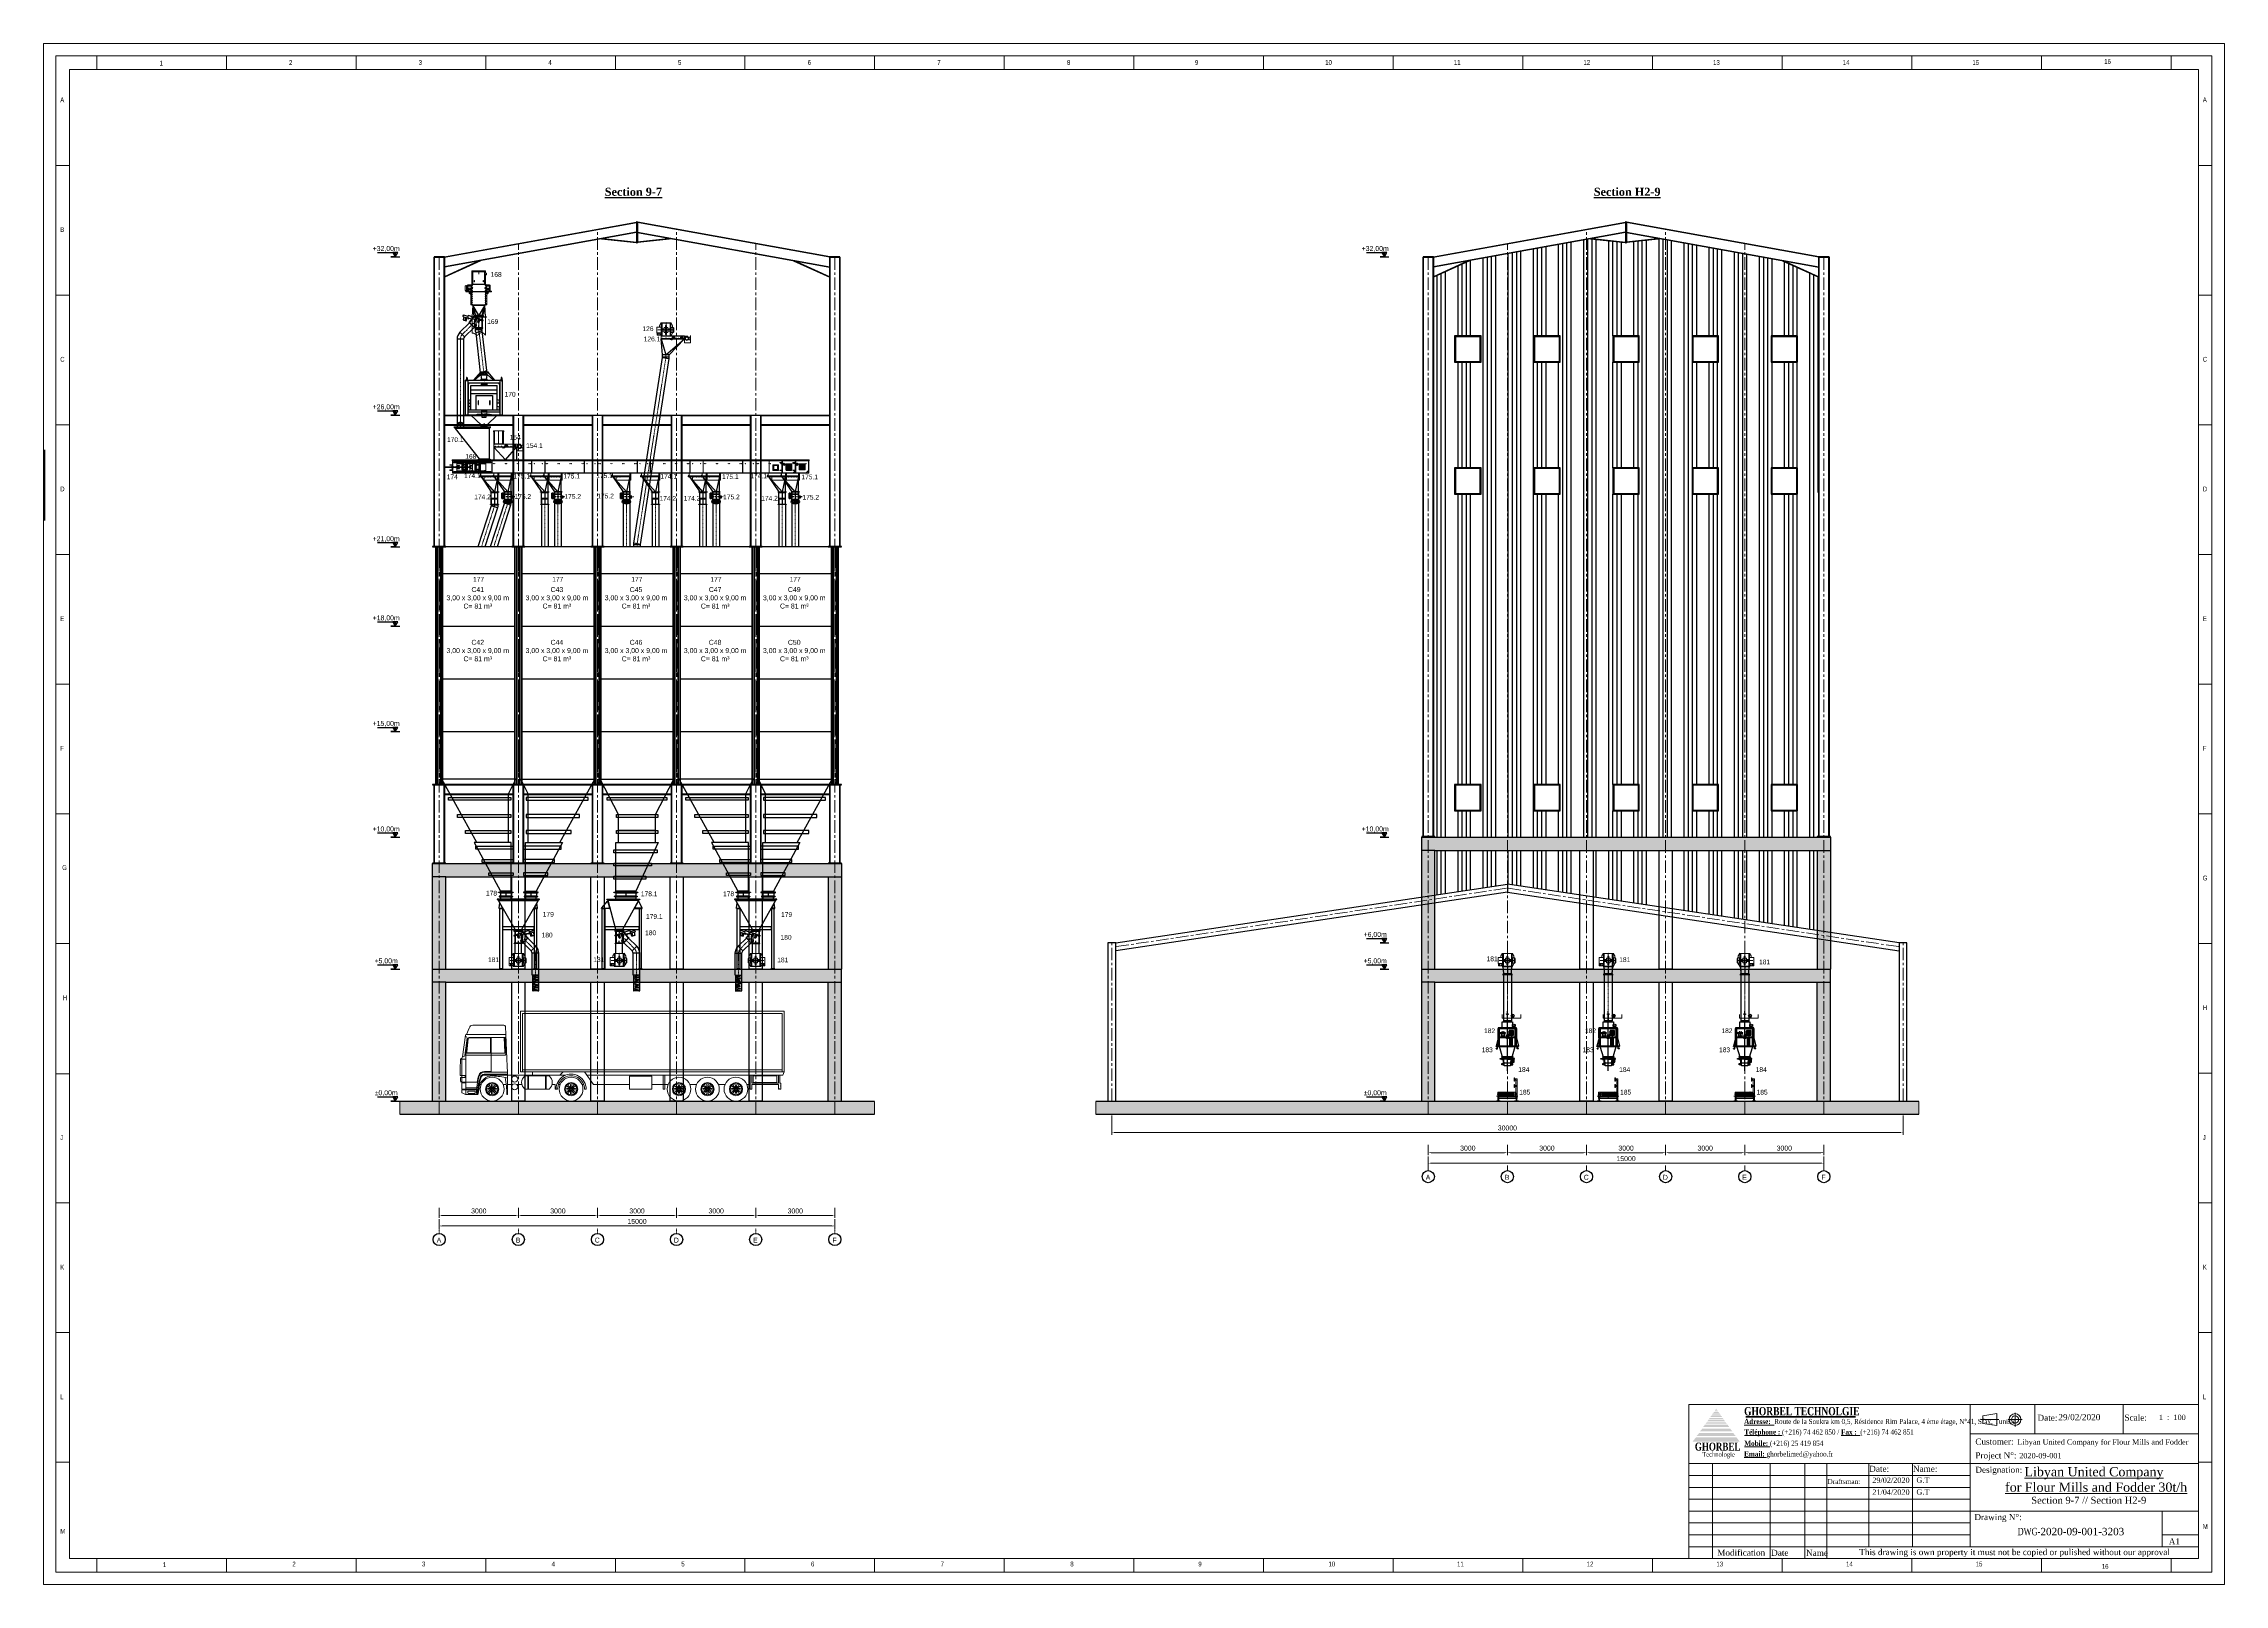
# Model space of a CAD drawing. Header units: millimetres. Extents: x 3220 to 226993, y 817 to 176024.
# Drawn here: x 61623 to 144308, y 819 to 59221 of the extents above; entities that cross this region are included whole.
import ezdxf

# ---------------------------------------------------------------- set-up
doc = ezdxf.new("R2010")
doc.units = ezdxf.units.MM
for name, pattern in [('AXES', [50.8, 31.75, -6.35, 6.35, -6.35]), ('AXES2', [1.125, 0.75, -0.125, 0.125, -0.125]), ('CENTER', [10.16, 6.35, -1.27, 1.27, -1.27]), ('center_short', [6.875, 4.75, -0.875, 0.375, -0.875]), ('CHAIN', [0.3543, 0.2362, -0.0295, 0.0591, -0.0295]), ('DASHED', [15, 7, -8]), ('DASHED2', [9.525, 6.35, -3.175]), ('DOT_CENTER', [14, 12, -1, 0, -1]), ('GESTRICHELT2', [0.375, 0.25, -0.125]), ('hidden_short', [3.125, 2.25, -0.875]), ('LONG_DASHED', [15, 10, -5])]:
    doc.linetypes.add(name, pattern=pattern)
for name, color, linetype in [('1', 7, 'Continuous'), ('AXES', 1, 'AXES2'), ('BANDE', 6, 'Continuous'), ('INTERROMPU', 3, 'DASHED2'), ('Repère', 76, 'Continuous')]:
    doc.layers.add(name, color=color, linetype=linetype)
for name, color, linetype, lineweight in [('Axe', 1, 'AXES', 9), ('Camion_renault', 7, 'Continuous', 18), ('DESSIN', 7, 'Continuous', 25), ('Gewinde(DIN)', 160, 'Continuous', 25), ('MACHINE-AXIS', 1, 'center_short', 18), ('MACHINE-HID', 4, 'hidden_short', 18), ('Mittellinie (ISO)', 7, 'Continuous', 25), ('Mittelpunktmarkierung (ISO)', 7, 'Continuous', 25), ('Sichtbar (ISO)', 7, 'Continuous', 50)]:
    doc.layers.add(name, color=color, linetype=linetype, lineweight=lineweight)
for name, color, linetype, lineweight, true_color in [('Mittellinie(DIN)', 7, 'Continuous', 25, 0x3f3f3f), ('Mittelpunktmarkierung(DIN)', 7, 'Continuous', 25, 0x3f3f3f), ('Sichtbare Kanten(DIN)', 7, 'Continuous', 50, 0x3f3f3f), ('Sichtbare tangentiale Kanten(DIN)', 7, 'Continuous', 50, 0x3f3f3f), ('Verdeckte Kanten(DIN)', 7, 'DASHED', 35, 0x3f3f3f), ('Verdeckte tangentiale Kanten(DIN)', 7, 'DASHED', 35, 0x3f3f3f)]:
    doc.layers.add(name, color=color, linetype=linetype, lineweight=lineweight, true_color=true_color)
doc.styles.add('ARIAL_BOLD', font='arial.ttf')
doc.styles.add('SLDTEXTSTYLE0', font='TXT', dxfattribs={"width": 0.75})
doc.styles.get("Standard").update_dxf_attribs({"font": 'arial.ttf'})
doc.dimstyles.new('ECHE 75', dxfattribs={"dimscale": 75, "dimtxt": 2.5, "dimasz": 1.5, "dimexe": 1.25, "dimexo": 0.625, "dimgap": 1, "dimtad": 1, "dimdec": 0, "dimtxsty": 'ARIAL_BOLD', "dimcen": 2.5, "dimclrd": 4, "dimclre": 4, "dimclrt": 6, "dimadec": 0, "dimazin": 0, "dimtfac": 1, "dimtdec": 0, "dimtmove": 0, "dimatfit": 3, "dimfxl": 1, "dimlwd": 13, "dimlwe": 13, "dimarcsym": 0})
pattern_1 = [(50, (0, 1000), (546.554, -47.817), [57.15, -628.65]), (355, (0, 1000), (-105.73, 573.17), [45.72, -502.922]), (100.4514, (45.55, 996), (440.824, 525.353), [48.57, -534.27]), (46.1842, (0, 1152.4), (813.237, -126.127), [85.725, -942.975]), (96.6356, (67.8, 1141.9), (712.212, 742.278), [72.855, -801.407]), (351.184, (0, 1152.4), (712.212, 742.28), [68.58, -754.38]), (21, (76.2, 1114.3), (454.843, -306.796), [57.15, -628.65]), (326, (76.2, 1114.3), (185.406, 552.564), [45.72, -502.92]), (71.4514, (114.1, 1088.73), (640.249, 245.768), [48.57, -534.27]), (37.5, (0, 1000), (9.2658, 253.6651), [0, -496.824, 0, -510.54, 0, -504.825]), (7.5, (0, 1000), (200.459, 300.5417), [0, -291.084, 0, -485.394, 0, -192.405]), (327.5, (-169.93, 1000), (406.7718, -17.1862), [0, -190.5, 0, -594.36, 0, -788.67]), (317.5, (-246.13, 1000), (444.3875, 76.2795), [0, -247.65, 0, -394.716, 0, -560.07])]

# ---------------------------------------------------------------- blocks, each defined once
blk = doc.blocks.new('*D557')
at = {"color": 4, "lineweight": 13, "transparency": 16777216}
for p, q in [((76623, 15094), (76623, 14708)), ((79623, 15094), (79623, 14708)), ((76736, 14802), (79511, 14802))]:
    blk.add_line(p, q, dxfattribs=at)
at = {"color": 4, "transparency": 16777216}
for points in [[(76736, 14821), (76736, 14783), (76623, 14802)], [(79511, 14821), (79511, 14783), (79623, 14802)]]:
    blk.add_solid(points, dxfattribs=at)
at = {"layer": 'Defpoints', "color": 0, "transparency": 16777216}
for p in [(76623, 15141), (79623, 15141), (79623, 14802)]:
    blk.add_point(p, dxfattribs=at)
at = {"color": 6, "transparency": 16777216, "insert": (78123, 14973), "char_height": 187.5, "attachment_point": 5, "style": 'ARIAL_BOLD'}
blk.add_mtext('3000', dxfattribs=at)
blk = doc.blocks.new('*D558')
at = {"color": 4, "lineweight": 13, "transparency": 16777216}
for p, q in [((79623, 15094), (79623, 14708)), ((82623, 15094), (82623, 14708)), ((79736, 14802), (82511, 14802))]:
    blk.add_line(p, q, dxfattribs=at)
at = {"color": 4, "transparency": 16777216}
for points in [[(79736, 14821), (79736, 14783), (79623, 14802)], [(82511, 14821), (82511, 14783), (82623, 14802)]]:
    blk.add_solid(points, dxfattribs=at)
at = {"layer": 'Defpoints', "color": 0, "transparency": 16777216}
for p in [(79623, 15141), (82623, 15141), (82623, 14802)]:
    blk.add_point(p, dxfattribs=at)
at = {"color": 6, "transparency": 16777216, "insert": (81123, 14973), "char_height": 187.5, "attachment_point": 5, "style": 'ARIAL_BOLD'}
blk.add_mtext('3000', dxfattribs=at)
blk = doc.blocks.new('*D559')
at = {"color": 4, "lineweight": 13, "transparency": 16777216}
for p, q in [((82623, 15094), (82623, 14708)), ((85623, 15094), (85623, 14708)), ((82736, 14802), (85511, 14802))]:
    blk.add_line(p, q, dxfattribs=at)
at = {"color": 4, "transparency": 16777216}
for points in [[(82736, 14821), (82736, 14783), (82623, 14802)], [(85511, 14821), (85511, 14783), (85623, 14802)]]:
    blk.add_solid(points, dxfattribs=at)
at = {"layer": 'Defpoints', "color": 0, "transparency": 16777216}
for p in [(82623, 15141), (85623, 15141), (85623, 14802)]:
    blk.add_point(p, dxfattribs=at)
at = {"color": 6, "transparency": 16777216, "insert": (84123, 14973), "char_height": 187.5, "attachment_point": 5, "style": 'ARIAL_BOLD'}
blk.add_mtext('3000', dxfattribs=at)
blk = doc.blocks.new('*D560')
at = {"color": 4, "lineweight": 13, "transparency": 16777216}
for p, q in [((85623, 15094), (85623, 14708)), ((88623, 15094), (88623, 14708)), ((85736, 14802), (88511, 14802))]:
    blk.add_line(p, q, dxfattribs=at)
at = {"color": 4, "transparency": 16777216}
for points in [[(85736, 14821), (85736, 14783), (85623, 14802)], [(88511, 14821), (88511, 14783), (88623, 14802)]]:
    blk.add_solid(points, dxfattribs=at)
at = {"layer": 'Defpoints', "color": 0, "transparency": 16777216}
for p in [(85623, 15141), (88623, 15141), (88623, 14802)]:
    blk.add_point(p, dxfattribs=at)
at = {"color": 6, "transparency": 16777216, "insert": (87123, 14973), "char_height": 187.5, "attachment_point": 5, "style": 'ARIAL_BOLD'}
blk.add_mtext('3000', dxfattribs=at)
blk = doc.blocks.new('*D561')
at = {"color": 4, "lineweight": 13, "transparency": 16777216}
for p, q in [((88623, 15094), (88623, 14708)), ((91623, 15094), (91623, 14708)), ((88736, 14802), (91511, 14802))]:
    blk.add_line(p, q, dxfattribs=at)
at = {"color": 4, "transparency": 16777216}
for points in [[(88736, 14821), (88736, 14783), (88623, 14802)], [(91511, 14821), (91511, 14783), (91623, 14802)]]:
    blk.add_solid(points, dxfattribs=at)
at = {"layer": 'Defpoints', "color": 0, "transparency": 16777216}
for p in [(88623, 15141), (91623, 15141), (91623, 14802)]:
    blk.add_point(p, dxfattribs=at)
at = {"color": 6, "transparency": 16777216, "insert": (90123, 14973), "char_height": 187.5, "attachment_point": 5, "style": 'ARIAL_BOLD'}
blk.add_mtext('3000', dxfattribs=at)
blk = doc.blocks.new('*D562')
at = {"color": 4, "lineweight": 13, "transparency": 16777216}
for p, q in [((76623, 14661), (76623, 14311)), ((76736, 14404), (91511, 14404)), ((91623, 14661), (91623, 14311))]:
    blk.add_line(p, q, dxfattribs=at)
at = {"color": 4, "transparency": 16777216}
for points in [[(76736, 14423), (76736, 14386), (76623, 14404)], [(91511, 14423), (91511, 14386), (91623, 14404)]]:
    blk.add_solid(points, dxfattribs=at)
at = {"layer": 'Defpoints', "color": 0, "transparency": 16777216}
for p in [(76623, 14708), (91623, 14708), (91623, 14404)]:
    blk.add_point(p, dxfattribs=at)
at = {"color": 6, "transparency": 16777216, "insert": (84123, 14575), "char_height": 187.5, "attachment_point": 5, "style": 'ARIAL_BOLD'}
blk.add_mtext('15000', dxfattribs=at)
blk = doc.blocks.new('cel3x3x9')
at = {"layer": 'Axe', "lineweight": -3, "ltscale": 25}
for p, q in [((0, 9000), (0, 0)), ((3000, 9000), (3000, 0))]:
    blk.add_line(p, q, dxfattribs=at)
at = {"layer": 'DESSIN', "color": 4}
for p, q in [((3130, 9000), (-130, 9000)), ((-130, 0), (-130, 9000)), ((-130, 8988), (-130, 0)), ((-62, 0), (-62, 9000)), ((-62, 8988), (-62, 0)), ((62, 0), (62, 9000)), ((62, 8988), (62, 0)), ((130, 0), (130, 9000)), ((130, 8988), (130, 0)), ((2870, 0), (2870, 9000)), ((2870, 8988), (2870, 0)), ((2938, 0), (2938, 9000)), ((2938, 8988), (2938, 0)), ((3062, 0), (3062, 9000)), ((3062, 8988), (3062, 0)), ((3130, 0), (3130, 9000)), ((3130, 8988), (3130, 0)), ((130, 8000), (2870, 8000)), ((130, 6000), (2870, 6000)), ((130, 4000), (2870, 4000)), ((130, 2000), (2870, 2000)), ((3130, 0), (-130, 0)), ((2910, 0), (90, 0))]:
    blk.add_line(p, q, dxfattribs=at)
at = {"layer": 'DESSIN'}
for p, q in [((2959, 6040), (2959, 6040)), ((2959, 5960), (2959, 5960)), ((2959, 1960), (2959, 1960))]:
    blk.add_line(p, q, dxfattribs=at)
blk = doc.blocks.new('section 9-7')
h = blk.add_hatch()
h.set_pattern_fill('AR-CONC', color=256, scale=3)
h.set_pattern_definition(pattern_1)
h.paths.add_polyline_path([(0, 8500), (-250, 8500), (-250, 4000), (0, 4000)])
h.paths.add_polyline_path([(250, 8500), (0, 8500), (0, 4000), (250, 4000)])
h.paths.add_polyline_path([(0, 9000), (-250, 9000), (-250, 8500), (0, 8500)])
h.paths.add_polyline_path([(3000, 9000), (0, 9000), (0, 8500), (250, 8500), (3000, 8500)])
h.paths.add_polyline_path([(6000, 9000), (3000, 9000), (3000, 8500), (6000, 8500)])
h.paths.add_polyline_path([(9000, 9000), (6000, 9000), (6000, 8500), (9000, 8500)])
h.paths.add_polyline_path([(12000, 9000), (9000, 9000), (9000, 8500), (12000, 8500)])
h.paths.add_polyline_path([(15000, 9000), (12000, 9000), (12000, 8500), (15000, 8500)])
h.paths.add_polyline_path([(15000, 9000), (15000, 8500), (15250, 8500), (17750, 8500), (15000, 8500)])
h.paths.add_polyline_path([(15000, 8500), (14750, 8500), (14750, 4000), (15000, 4000)])
h.paths.add_polyline_path([(15250, 8500), (15000, 8500), (15000, 4000), (15250, 4000)])
h.paths.add_polyline_path([(15250, 9000), (15000, 9000), (15000, 8500), (15250, 8500)], flags=17)
h = blk.add_hatch()
h.set_pattern_fill('AR-CONC', color=256, scale=3)
h.set_pattern_definition(pattern_1)
h.paths.add_polyline_path([(0, 4500), (-250, 4500), (-250, 0), (0, 0)])
h.paths.add_polyline_path([(250, 4500), (0, 4500), (0, 0), (250, 0)])
h.paths.add_polyline_path([(0, 5000), (-250, 5000), (-250, 4500), (0, 4500)])
h.paths.add_polyline_path([(3000, 5000), (0, 5000), (0, 4500), (250, 4500), (3000, 4500)])
h.paths.add_polyline_path([(6000, 5000), (3000, 5000), (3000, 4500), (3250, 4500), (6000, 4500)])
h.paths.add_polyline_path([(9000, 5000), (6000, 5000), (6000, 4500), (6250, 4500), (9000, 4500)])
h.paths.add_polyline_path([(12000, 5000), (9000, 5000), (9000, 4500), (9250, 4500), (12000, 4500)])
h.paths.add_polyline_path([(15000, 5000), (12000, 5000), (12000, 4500), (12250, 4500), (15000, 4500)])
h.paths.add_polyline_path([(14750, 5000), (15000, 5000), (15000, 4500), (14750, 4500)])
h.paths.add_polyline_path([(15000, 5000), (14750, 5000), (14750, 4500), (15000, 4500)], flags=17)
h.paths.add_polyline_path([(15250, 5000), (15000, 5000), (15000, 4500), (15250, 4500)])
h.paths.add_polyline_path([(15250, 4500), (15000, 4500), (15000, 0), (15250, 0)])
h.paths.add_polyline_path([(15000, 4500), (14750, 4500), (14750, 0), (15000, 0)])
h = blk.add_hatch()
h.set_pattern_fill('AR-CONC', color=256, scale=3)
h.paths.add_polyline_path([(-250, 0), (-1500, 0), (-1500, -500), (-250, -500)])
h.paths.add_polyline_path([(0, 0), (-250, 0), (-250, -500), (0, -500)])
h.paths.add_polyline_path([(250, 0), (0, 0), (0, -500), (250, -500)])
h.paths.add_polyline_path([(3000, 0), (250, 0), (250, -500), (3000, -500)])
h.paths.add_polyline_path([(6000, 0), (3000, 0), (3000, -500), (3250, -500), (6000, -500)])
h.paths.add_polyline_path([(9000, 0), (6000, 0), (6000, -500), (6250, -500), (9000, -500)])
h.paths.add_polyline_path([(12000, 0), (9000, 0), (9000, -500), (9250, -500), (12000, -500)])
h.paths.add_polyline_path([(14750, 0), (12000, 0), (12000, -500), (14750, -500)])
h.paths.add_polyline_path([(14750, 0), (14750, -500)])
h.paths.add_polyline_path([(15000, 0), (14750, 0), (14750, -500), (15000, -500)])
h.paths.add_polyline_path([(15250, 0), (15000, 0), (15000, -500), (15250, -500)])
h.paths.add_polyline_path([(16500, 0), (15250, 0), (15250, -500), (16500, -500)])
for p, q in [((1720, 31880), (195, 31606)), ((13280, 31880), (14805, 31606)), ((-250, 5000), (-250, 9000)), ((-250, 9000), (15250, 9000)), ((250, 8500), (-250, 8500)), ((250, 5000), (250, 8500)), ((250, 8500), (14750, 8500)), ((14750, 8500), (14750, 5000)), ((14750, 8500), (15250, 8500)), ((15250, 9000), (15250, 5000)), ((250, 4500), (-250, 4500)), ((-1500, 0), (16500, 0)), ((-1500, -500), (16500, -500))]:
    blk.add_line(p, q)
for points in [[(190, 31980), (7480, 33294)], [(195, 32000), (7480, 33313)], [(14805, 32000), (7520, 33313)], [(14810, 31980), (7520, 33294)], [(7480, 32938), (195, 31625)], [(7480, 32919), (195, 31606)], [(6154, 32680), (7480, 32539)], [(6221, 32692), (7480, 32558)], [(7520, 32938), (14805, 31625)], [(7520, 32919), (14805, 31606)], [(8779, 32692), (7520, 32558)], [(8846, 32680), (7520, 32539)], [(9005, 32697), (9000, 32696)], [(1566, 31853), (195, 31225)], [(1492, 31839), (195, 31245)], [(13434, 31853), (14805, 31225)], [(13508, 31839), (14805, 31245)], [(-250, 0), (-250, 5000), (15250, 5000)], [(15250, 0), (15250, 5000)], [(250, 0), (250, 4500), (15250, 4500)], [(14750, 0), (14750, 4500)]]:
    blk.add_lwpolyline(points)
for points in [[(7480, 32524), (7500, 32524), (7500, 33324), (7480, 33324)], [(7520, 32524), (7500, 32524), (7500, 33324), (7520, 33324)], [(-195, 31980), (195, 31980), (195, 32000), (-195, 32000)], [(195, 31980), (195, 21020), (-195, 21020), (-195, 31980)], [(-176, 21020), (-176, 31980), (176, 31980), (176, 21020)], [(14805, 31980), (15195, 31980), (15195, 32000), (14805, 32000)], [(15195, 31980), (15195, 21020), (14805, 21020), (14805, 31980)], [(14824, 21020), (14824, 31980), (15176, 31980), (15176, 21020)], [(2805, 25610), (195, 25610), (195, 26000), (2805, 26000)], [(195, 25981), (2805, 25981), (2805, 25629), (195, 25629)], [(3195, 26000), (3195, 21020), (2805, 21020), (2805, 26000)], [(2824, 21020), (2824, 26000), (3176, 26000), (3176, 21020)], [(5805, 25610), (3195, 25610), (3195, 26000), (5805, 26000)], [(3195, 25981), (5805, 25981), (5805, 25629), (3195, 25629)], [(6195, 26000), (6195, 21020), (5805, 21020), (5805, 26000)], [(5824, 21020), (5824, 26000), (6176, 26000), (6176, 21020)], [(8805, 25610), (6195, 25610), (6195, 26000), (8805, 26000)], [(6195, 25981), (8805, 25981), (8805, 25629), (6195, 25629)], [(9195, 26000), (9195, 21020), (8805, 21020), (8805, 26000)], [(8824, 21020), (8824, 26000), (9176, 26000), (9176, 21020)], [(11805, 25610), (9195, 25610), (9195, 26000), (11805, 26000)], [(9195, 25981), (11805, 25981), (11805, 25629), (9195, 25629)], [(12195, 26000), (12195, 21020), (11805, 21020), (11805, 26000)], [(11824, 21020), (11824, 26000), (12176, 26000), (12176, 21020)], [(14805, 25610), (12195, 25610), (12195, 26000), (14805, 26000)], [(12195, 25981), (14805, 25981), (14805, 25629), (12195, 25629)], [(-250, 21000), (250, 21000), (250, 21020), (-250, 21020)], [(2750, 21000), (3250, 21000), (3250, 21020), (2750, 21020)], [(5750, 21000), (6250, 21000), (6250, 21020), (5750, 21020)], [(8750, 21000), (9250, 21000), (9250, 21020), (8750, 21020)], [(11750, 21000), (12250, 21000), (12250, 21020), (11750, 21020)], [(14750, 21000), (15250, 21000), (15250, 21020), (14750, 21020)], [(-250, 11980), (250, 11980), (250, 12000), (-250, 12000)], [(195, 11980), (195, 9020), (-195, 9020), (-195, 11980)], [(-176, 9020), (-176, 11980), (176, 11980), (176, 9020)], [(2805, 11610), (195, 11610), (195, 12000), (2805, 12000)], [(195, 11981), (2805, 11981), (2805, 11629), (195, 11629)], [(2750, 11980), (3250, 11980), (3250, 12000), (2750, 12000)], [(3195, 11980), (3195, 9020), (2805, 9020), (2805, 11980)], [(2824, 9020), (2824, 11980), (3176, 11980), (3176, 9020)], [(5805, 11610), (3195, 11610), (3195, 12000), (5805, 12000)], [(3195, 11981), (5805, 11981), (5805, 11629), (3195, 11629)], [(5750, 11980), (6250, 11980), (6250, 12000), (5750, 12000)], [(6195, 11980), (6195, 9020), (5805, 9020), (5805, 11980)], [(5824, 9020), (5824, 11980), (6176, 11980), (6176, 9020)], [(8805, 11610), (6195, 11610), (6195, 12000), (8805, 12000)], [(6195, 11981), (8805, 11981), (8805, 11629), (6195, 11629)], [(8750, 11980), (9250, 11980), (9250, 12000), (8750, 12000)], [(9195, 11980), (9195, 9020), (8805, 9020), (8805, 11980)], [(8824, 9020), (8824, 11980), (9176, 11980), (9176, 9020)], [(11805, 11610), (9195, 11610), (9195, 12000), (11805, 12000)], [(9195, 11981), (11805, 11981), (11805, 11629), (9195, 11629)], [(11750, 11980), (12250, 11980), (12250, 12000), (11750, 12000)], [(12195, 11980), (12195, 9020), (11805, 9020), (11805, 11980)], [(11824, 9020), (11824, 11980), (12176, 11980), (12176, 9020)], [(14805, 11610), (12195, 11610), (12195, 12000), (14805, 12000)], [(12195, 11981), (14805, 11981), (14805, 11629), (12195, 11629)], [(14750, 11980), (15250, 11980), (15250, 12000), (14750, 12000)], [(15195, 11980), (15195, 9020), (14805, 9020), (14805, 11980)], [(14824, 9020), (14824, 11980), (15176, 11980), (15176, 9020)], [(-250, 9000), (250, 9000), (250, 9020), (-250, 9020)], [(2750, 9000), (3250, 9000), (3250, 9020), (2750, 9020)], [(5750, 9000), (6250, 9000), (6250, 9020), (5750, 9020)], [(8750, 9000), (9250, 9000), (9250, 9020), (8750, 9020)], [(11750, 9000), (12250, 9000), (12250, 9020), (11750, 9020)], [(14750, 9000), (15250, 9000), (15250, 9020), (14750, 9020)]]:
    blk.add_lwpolyline(points, close=True)
at = {"color": 0}
for points in [[(2750, 8500), (3250, 8500), (3250, 5000), (2750, 5000)], [(5750, 8500), (6250, 8500), (6250, 5000), (5750, 5000)], [(8750, 8500), (9250, 8500), (9250, 5000), (8750, 5000)], [(11750, 8500), (12250, 8500), (12250, 5000), (11750, 5000)], [(2750, 4500), (3250, 4500), (3250, 0), (2750, 0)], [(5750, 4500), (6250, 4500), (6250, 0), (5750, 0)], [(8750, 4500), (9250, 4500), (9250, 0), (8750, 0)], [(11750, 4500), (12250, 4500), (12250, 0), (11750, 0)]]:
    blk.add_lwpolyline(points, close=True, dxfattribs=at)
at = {"layer": 'Axe', "ltscale": 15}
for p, q in [((3000, -500), (3000, 32506)), ((6000, -500), (6000, 33046)), ((9000, -500), (9000, 33046)), ((12000, -500), (12000, 32506)), ((0, -500), (0, 32000)), ((15000, -500), (15000, 32000)), ((15000, -500), (15000, 32000)), ((-1500, -500), (-1500, 0)), ((16500, -500), (16500, 0))]:
    blk.add_line(p, q, dxfattribs=at)
for p in [(0, 12000), (3000, 12000), (6000, 12000), (9000, 12000), (12000, 12000)]:
    blk.add_blockref('cel3x3x9', p)
blk = doc.blocks.new('cone produit finie  L')
at = {"color": 1}
for p, q in [((0, 0), (0, -50)), ((3000, 0), (3000, -50))]:
    blk.add_line(p, q, dxfattribs=at)
at = {"color": 4}
for p, q in [((100, 0), (2900, 0)), ((375, -560), (100, 0)), ((1575, -2400), (2900, 0)), ((375, -1845), (375, -560)), ((275, -4250), (275, -2400)), ((275, -2400), (1675, -2400)), ((375, -2400), (375, -1845)), ((1675, -2400), (675, -4250)), ((275, -4290), (275, -4250)), ((275, -4250), (675, -4250)), ((675, -4290), (675, -4250))]:
    blk.add_line(p, q, dxfattribs=at)
for points in [[(290, -800), (2645, -800), (2645, -690), (290, -690)], [(290, -1450), (2313, -1453), (2313, -1343), (290, -1340)], [(290, -2055), (2008, -2055), (2008, -1945), (290, -1945)], [(200, -2655), (1618, -2655), (1618, -2545), (200, -2545)], [(200, -3155), (1366, -3155), (1366, -3045), (200, -3045)], [(200, -3655), (1114, -3655), (1114, -3545), (200, -3545)], [(200, -4300), (750, -4300), (750, -4290), (200, -4290)]]:
    blk.add_lwpolyline(points, close=True, dxfattribs=at)
blk = doc.blocks.new('niveau')
h = blk.add_hatch(color=1)
h.dxf.hatch_style = 1
h.paths.add_polyline_path([(0, 164), (-93, 164), (0, 0)])
at = {"color": 1}
blk.add_line((0, 164), (0, 0), dxfattribs=at)
blk.add_lwpolyline([(-674, 164), (-93, 164), (0, 0), (93, 164), (-93, 164), (0, 0), (-165, 0), (165, 0)], dxfattribs=at)
blk = doc.blocks.new('cône produit finie 2 L')
at = {"color": 1}
for p, q in [((0, 0), (0, -50)), ((3000, 0), (3000, -50))]:
    blk.add_line(p, q, dxfattribs=at)
at = {"color": 4}
for p, q in [((800, -1340), (100, 0)), ((100, 0), (2900, 0)), ((2200, -1340), (2900, 0)), ((800, -2400), (800, -1340)), ((2200, -2400), (2200, -1340)), ((700, -4250), (700, -2400)), ((700, -2400), (2300, -2400)), ((2200, -1945), (800, -1945)), ((2300, -2400), (1450, -4250)), ((700, -4290), (700, -4250)), ((1450, -4250), (700, -4250)), ((1450, -4250), (1450, -4290))]:
    blk.add_line(p, q, dxfattribs=at)
for points in [[(2636, -800), (364, -800), (364, -690), (2636, -690)], [(2285, -1450), (715, -1450), (715, -1340), (2285, -1340)], [(2285, -2055), (715, -2055), (715, -1945), (2285, -1945)], [(2262, -2790), (625, -2790), (625, -2680), (2262, -2680)], [(2048, -3290), (625, -3290), (625, -3180), (2048, -3180)], [(1833, -3790), (625, -3790), (625, -3680), (1833, -3680)], [(1525, -4300), (625, -4300), (625, -4290), (1525, -4290)]]:
    blk.add_lwpolyline(points, close=True, dxfattribs=at)
blk = doc.blocks.new('101 1')
for p, q in [((-35447, 296053, 0), (-35449, 296051, 0)), ((-35449, 296051, 0), (-35434, 296036, 0)), ((-35447, 296053, 0), (-35432, 296038, 0)), ((-35432, 296038, 0), (-35432, 296038, 0)), ((-35425, 296039, 0), (-35421, 296045, 0))]:
    blk.add_line(p, q)
for radius, start, end in [(8.08, 232.99958, 315), (8.08, 232.99958, 315), (5.01, 230.81385, 315.44976), (5.05, 315, 315.27618)]:
    blk.add_arc((-35429, 296042, 0), radius, start, end)
at = {"layer": '1', "color": 5, "linetype": 'Continuous'}
for p, q in [((-35675, 296277, 0), (-35658, 296255, 0)), ((-35668, 296301, 0), (-35643, 296311, 0)), ((-35636, 296249, 0), (-35668, 296133, 0)), ((-35668, 296133, 0), (-35643, 296127, 0)), ((-35658, 296255, 0), (-35490, 296208, 0)), ((-35643, 296127, 0), (-35644, 296123, 0)), ((-35644, 296123, 0), (-35554, 296098, 0)), ((-35492, 296268, 0), (-35643, 296311, 0)), ((-35552, 296101, 0), (-35643, 296127, 0)), ((-35643, 296127, 0), (-35591, 296112, 0)), ((-35591, 296112, 0), (-35559, 296227, 0)), ((-35557, 296196, 0), (-35581, 296109, 0)), ((-35581, 296109, 0), (-35552, 296101, 0)), ((-35528, 296188, 0), (-35557, 296196, 0)), ((-35552, 296101, 0), (-35528, 296188, 0)), ((-35475, 296317, 0), (-35495, 296259, 0)), ((-35495, 296259, 0), (-35488, 296219, 0)), ((-35492, 296200, 0), (-35495, 296187, 0)), ((-35495, 296187, 0), (-35457, 296177, 0)), ((-35492, 296200, 0), (-35487, 296219, 0)), ((-35488, 296219, 0), (-35487, 296219, 0)), ((-35487, 296219, 0), (-35450, 296206, 0)), ((-35474, 296320, 0), (-35475, 296317, 0)), ((-35474, 296320, 0), (-35155, 296210, 0)), ((-35457, 296177, 0), (-35449, 296206, 0)), ((-35451, 296197, 0), (-35352, 296170, 0)), ((-35450, 296206, 0), (-35175, 296150, 0)), ((-35352, 296170, 0), (-35357, 296152, 0)), ((-35353, 296145, 0), (-35346, 296144, 0)), ((-35352, 296170, 0), (-35348, 296185, 0)), ((-35237, 296073, 0), (-35227, 296085, 0)), ((-35220, 295887, 0), (-35237, 296073, 0)), ((-35191, 296222, 0), (-35233, 296099, 0)), ((-35233, 296099, 0), (-35222, 296095, 0)), ((-35229, 296073, 0), (-35221, 296097, 0)), ((-35205, 296064, 0), (-35229, 296073, 0)), ((-35228, 296099, 0), (-35203, 296170, 0)), ((-35221, 296097, 0), (-35228, 296099, 0)), ((-35227, 296085, 0), (-35219, 296095, 0)), ((-35219, 296095, 0), (-35222, 296130, 0)), ((-35214, 296156, 0), (-35193, 296139, 0)), ((-35197, 296088, 0), (-35205, 296064, 0)), ((-35203, 296170, 0), (-35166, 296157, 0)), ((-35190, 296086, 0), (-35197, 296088, 0)), ((-35197, 296086, 0), (-35186, 296082, 0)), ((-35193, 296139, 0), (-35171, 295901, 0)), ((-35142, 296209, 0), (-35190, 296225, 0)), ((-35166, 296157, 0), (-35190, 296086, 0)), ((-35186, 296082, 0), (-35143, 296206, 0)), ((-35175, 296150, 0), (-34916, 296097, 0)), ((-35155, 296210, 0), (-34907, 296125, 0)), ((-35143, 296206, 0), (-35142, 296209, 0)), ((-35071, 296181, 0), (-35113, 296057, 0)), ((-35113, 296057, 0), (-35102, 296053, 0)), ((-35109, 296032, 0), (-35101, 296055, 0)), ((-35085, 296023, 0), (-35109, 296032, 0)), ((-35108, 296058, 0), (-35084, 296128, 0)), ((-35101, 296055, 0), (-35108, 296058, 0)), ((-35077, 296047, 0), (-35085, 296023, 0)), ((-35084, 296128, 0), (-35046, 296115, 0)), ((-35070, 296044, 0), (-35077, 296047, 0)), ((-35077, 296045, 0), (-35066, 296041, 0)), ((-35070, 296184, 0), (-35071, 296181, 0)), ((-35022, 296168, 0), (-35070, 296184, 0)), ((-35046, 296115, 0), (-35070, 296044, 0)), ((-35066, 296041, 0), (-35023, 296165, 0)), ((-35023, 296165, 0), (-35022, 296168, 0)), ((-34916, 296097, 0), (-34908, 296122, 0)), ((-34908, 296122, 0), (-34907, 296125, 0)), ((-35240, 295935, 0), (-35229, 295979, 0)), ((-35180, 295890, 0), (-35220, 295887, 0)), ((-35171, 295901, 0), (-35180, 295890, 0)), ((-35176, 295957, 0), (-35169, 295941, 0))]:
    blk.add_line(p, q, dxfattribs=at)
at = {"layer": '1', "color": 3, "linetype": 'Continuous'}
for p, q in [((-35554, 296098, 0), (-35552, 296101, 0)), ((-35190, 296225, 0), (-35191, 296222, 0))]:
    blk.add_line(p, q, dxfattribs=at)
at = {"layer": '1', "linetype": 'Continuous'}
for p, q in [((-35428, 296030, 0), (-35319, 296175, 0)), ((-35428, 296030, 0), (-35230, 295832, 0)), ((-35228, 295834, 0), (-35426, 296033, 0)), ((-35424, 296030, 0), (-35228, 296291, 0)), ((-35421, 296045, 0), (-35312, 296188, 0)), ((-35319, 296175, 0), (-35231, 296293, 0)), ((-35312, 296188, 0), (-35232, 296296, 0)), ((-35232, 296296, 0), (-35198, 296296, 0)), ((-35231, 296293, 0), (-35198, 296293, 0)), ((-35228, 296291, 0), (-35231, 296293, 0)), ((-34918, 296299, 0), (-35228, 296299, 0)), ((-35228, 296299, 0), (-35228, 296296, 0)), ((-35228, 296296, 0), (-34918, 296296, 0)), ((-35228, 296296, 0), (-35228, 296293, 0)), ((-34948, 296296, 0), (-35228, 296296, 0)), ((-35228, 296293, 0), (-35227, 296293, 0)), ((-35228, 296291, 0), (-35227, 296293, 0)), ((-35227, 296293, 0), (-34948, 296293, 0)), ((-34948, 296293, 0), (-34951, 296293, 0)), ((-34951, 296293, 0), (-34951, 296140, 0)), ((-34951, 296141, 0), (-34951, 295834, 0)), ((-34948, 296293, 0), (-34948, 296296, 0)), ((-34948, 296140, 0), (-34948, 296293, 0)), ((-34948, 295834, 0), (-34948, 296140, 0)), ((-34945, 296290, 0), (-34945, 296042, 0)), ((-34945, 296042, 0), (-34945, 295862, 0)), ((-34918, 296296, 0), (-34942, 296296, 0)), ((-34918, 296293, 0), (-34942, 296293, 0)), ((-34918, 296296, 0), (-34918, 296299, 0)), ((-34918, 296296, 0), (-34918, 296293, 0)), ((-35230, 295832, 0), (-35228, 295834, 0)), ((-35228, 295834, 0), (-35228, 295831, 0)), ((-34951, 295834, 0), (-35228, 295834, 0)), ((-34918, 295831, 0), (-35228, 295831, 0)), ((-35228, 295831, 0), (-35228, 295828, 0)), ((-35228, 295831, 0), (-34948, 295831, 0)), ((-35228, 295828, 0), (-34918, 295828, 0)), ((-34951, 295834, 0), (-34948, 295834, 0)), ((-34948, 295831, 0), (-34948, 295834, 0)), ((-34945, 295862, 0), (-34945, 295837, 0)), ((-34942, 295834, 0), (-34918, 295834, 0)), ((-34942, 295831, 0), (-34918, 295831, 0)), ((-34918, 295834, 0), (-34918, 295831, 0)), ((-34918, 295828, 0), (-34918, 295831, 0))]:
    blk.add_line(p, q, dxfattribs=at)
at = {"layer": '1', "color": 1, "linetype": 'AXES'}
for p, q in [((-35223, 296145, 0), (-35231, 296144, 0)), ((-35223, 296138, 0), (-35224, 296152, 0)), ((-35216, 296146, 0), (-35223, 296145, 0)), ((-35073, 296303, 0), (-35073, 296233, 0)), ((-35342, 295938, 0), (-35272, 296009, 0)), ((-35204, 295926, 0), (-35214, 295935, 0)), ((-35204, 295926, 0), (-35212, 295915, 0)), ((-35195, 295936, 0), (-35204, 295926, 0)), ((-35193, 295917, 0), (-35204, 295926, 0)), ((-35073, 295824, 0), (-35073, 295923, 0))]:
    blk.add_line(p, q, dxfattribs=at)
at = {"layer": '1', "color": 5, "linetype": 'Continuous'}
for centre, radius, start, end in [((-35662, 296286, 0), 16, 111.39176, 217.68234), ((-35352, 296150, 0), 5, 164.53705, 258.8262), ((-35223, 296145, 0), 15, 49.86441, 275.1781), ((-35204, 295926, 0), 37.5, 166.49185, 242.94643), ((-35204, 295926, 0), 37.5, 330.70316, 23.99052)]:
    blk.add_arc(centre, radius, start, end, dxfattribs=at)
at = {"layer": '1', "linetype": 'Continuous'}
for centre, radius, start, end in [((-34942, 296290, 0), 6, 90, 180), ((-34942, 296290, 0), 3, 90, 180), ((-34942, 295837, 0), 6, 180, 270), ((-34942, 295837, 0), 3, 180, 270)]:
    blk.add_arc(centre, radius, start, end, dxfattribs=at)
blk = doc.blocks.new('180')
at = {"color": 2}
blk.add_blockref('101 1', (35073, -296299, 0), dxfattribs=at)
blk = doc.blocks.new('178 L')
at = {"color": 6}
for p, q in [((-256, 0), (-256, -9)), ((238, 0), (-256, 0)), ((-238, 0), (256, 0)), ((-200, -9), (-200, 0)), ((200, -9), (200, 0)), ((256, 0), (256, -9)), ((-207, -9), (-256, -9)), ((-256, -141), (-256, -150)), ((-207, -141), (-256, -141)), ((238, -150), (-256, -150)), ((-238, -150), (256, -150)), ((-208, -21), (-208, -129)), ((-207, -9), (226, -9)), ((226, -141), (-207, -141)), ((-200, -141), (-200, -150)), ((200, -141), (200, -150)), ((207, -9), (256, -9)), ((207, -141), (256, -141)), ((208, -21), (208, -129)), ((256, -141), (256, -150))]:
    blk.add_line(p, q, dxfattribs=at)
for centre, start, end in [((-219, -21), 0, 90), ((-219, -129), 270, 0), ((219, -21), 90, 180), ((219, -129), 180, 270)]:
    blk.add_arc(centre, 11.5, start, end, dxfattribs=at)
at = {"layer": 'Axe', "lineweight": -3}
blk.add_line((0, 0), (0, -150), dxfattribs=at)
blk = doc.blocks.new('TKF 300 tondeur R')
at = {"color": 1, "lineweight": 0}
for p, q in [((299, 0), (-312, 0)), ((0, 265), (0, -225))]:
    blk.add_line(p, q, dxfattribs=at)
at = {"layer": 'Gewinde(DIN)', "color": 5, "lineweight": 0}
for p, q in [((-340, -117), (-340, -129)), ((-333, -129), (-333, -117))]:
    blk.add_line(p, q, dxfattribs=at)
at = {"layer": 'Sichtbare Kanten(DIN)', "color": 5, "lineweight": 0}
for p, q in [((-344, 108), (-349, 108)), ((-349, -107), (-349, 108)), ((-344, 112), (-185, 112)), ((-344, 110), (-344, 112)), ((-344, 110), (-185, 110)), ((-185, 110), (-344, 110)), ((-344, 108), (-344, 110)), ((-197, 260), (-245, 175)), ((-245, 112), (-245, 175)), ((-245, 110), (-245, 110)), ((-198, 247), (-197, 257)), ((-198, 247), (-196, 246)), ((-196, 269), (-197, 257)), ((-195, 256), (-196, 246)), ((-194, 269), (-195, 256)), ((-193, 267), (-195, 264)), ((0, 278), (-192, 272)), ((0, 276), (-192, 270)), ((-158, 270), (-185, 270)), ((-185, 270), (-185, 266)), ((-158, 266), (-185, 266)), ((-158, 266), (-185, 266)), ((-185, 266), (-185, -216)), ((-175, 135), (-170, 135)), ((-174, 21), (-174, 29)), ((-169, 131), (-170, 130)), ((-169, 130), (-169, 140)), ((-166, 138), (-166, 132)), ((-166, 28), (-166, 22)), ((-158, 270), (-158, 266)), ((-158, 262), (-158, 266)), ((-158, 262), (-150, 262)), ((-150, -213), (-150, 262)), ((-70, 40), (-150, 40)), ((-149, 269), (-139, 269)), ((-149, 269), (-149, 265)), ((-139, 265), (-149, 265)), ((-139, 269), (140, 269)), ((-139, 265), (140, 265)), ((-116, 272), (116, 272)), ((-70, 89), (-69, 90)), ((-70, -89), (-70, 89)), ((-69, 90), (-69, -90)), ((-20, 90), (-69, 90)), ((-20, 163), (-18, 168)), ((-20, -162), (-20, 163)), ((-18, 168), (-18, -167)), ((-18, 168), (18, 168)), ((192, 272), (0, 278)), ((192, 270), (0, 276)), ((18, -167), (18, 168)), ((20, 163), (18, 168)), ((20, 163), (20, -162)), ((20, 90), (69, 90)), ((69, -90), (69, 90)), ((70, 89), (69, 90)), ((70, 89), (70, -89)), ((70, 45), (71, 45)), ((71, 45), (71, 40)), ((150, 40), (71, 40)), ((140, 269), (150, 269)), ((150, 265), (140, 265)), ((150, 265), (150, 269)), ((158, 262), (150, 262)), ((150, -213), (150, 262)), ((158, 270), (185, 270)), ((158, 270), (158, 266)), ((158, 266), (185, 266)), ((158, 266), (185, 266)), ((158, 262), (158, 266)), ((165, 132), (165, 138)), ((165, 22), (165, 28)), ((168, 140), (168, 130)), ((168, 131), (170, 130)), ((175, 135), (170, 135)), ((173, 29), (173, 21)), ((185, 270), (185, 266)), ((185, 266), (185, -216)), ((185, 105), (190, 105)), ((190, 105), (198, 105)), ((190, 0), (190, 85)), ((198, 59), (190, 59)), ((195, 264), (193, 267)), ((195, 256), (194, 269)), ((196, 246), (195, 256)), ((197, 257), (196, 269)), ((196, 246), (198, 247)), ((245, 175), (197, 260)), ((197, 257), (198, 247)), ((198, 71), (198, 105)), ((260, 99), (198, 99)), ((198, 71), (198, 59)), ((198, -59), (198, 59)), ((245, 175), (245, 99)), ((260, 99), (260, -99)), ((276, 99), (260, 99)), ((278, 97), (278, -97)), ((289, 82), (279, 82)), ((292, 79), (292, -79)), ((-344, -107), (-349, -107)), ((-349, -112), (-344, -112)), ((-349, -112), (-349, -115)), ((-344, -115), (-349, -115)), ((-348, -117), (-348, -115)), ((-348, -115), (-348, -117)), ((-348, -117), (-348, -117)), ((-348, -117), (-330, -117)), ((-344, -109), (-344, -107)), ((-185, -109), (-344, -109)), ((-344, -110), (-327, -110)), ((-344, -112), (-344, -110)), ((-344, -112), (-205, -112)), ((-344, -115), (-205, -115)), ((-343, -190), (-343, -120)), ((-341, -129), (-341, -117)), ((-341, -129), (-333, -129)), ((-340, -130), (-341, -129)), ((-333, -130), (-340, -130)), ((-302, -195), (-340, -195)), ((-333, -129), (-333, -117)), ((-332, -120), (-333, -120)), ((-333, -130), (-333, -129)), ((-332, -119), (-332, -120)), ((-330, -117), (-321, -117)), ((-327, -110), (-327, -112)), ((-319, -120), (-319, -119)), ((-318, -120), (-319, -120)), ((-318, -115), (-318, -120)), ((-295, -195), (-302, -195)), ((-241, -195), (-295, -195)), ((-245, -112), (-245, -109)), ((-241, -195), (-240, -195)), ((-240, -115), (-240, -195)), ((-240, -133), (-193, -217)), ((-185, -216), (-158, -216)), ((-158, -217), (-185, -217)), ((-185, -221), (-185, -217)), ((-158, -221), (-185, -221)), ((185, -221), (-185, -221)), ((-185, -221), (-185, -225)), ((-185, -225), (185, -225)), ((-174, -88), (-174, -81)), ((-174, -89), (-174, -88)), ((-166, -82), (-166, -88)), ((-166, -196), (-166, -191)), ((-166, -198), (-166, -196)), ((-166, -198), (-165, -198)), ((-158, -216), (-158, -213)), ((-158, -213), (-150, -213)), ((-158, -221), (-158, -217)), ((-70, -40), (-150, -40)), ((-149, -216), (-139, -216)), ((-149, -216), (-149, -220)), ((-139, -220), (-149, -220)), ((-139, -216), (140, -216)), ((-139, -220), (140, -220)), ((-70, -89), (-69, -90)), ((-54, -90), (-69, -90)), ((-20, -90), (-46, -90)), ((-20, -162), (-18, -167)), ((-18, -167), (18, -167)), ((20, -162), (18, -167)), ((20, -90), (69, -90)), ((70, -89), (69, -90)), ((150, -40), (70, -40)), ((140, -216), (150, -216)), ((150, -220), (140, -220)), ((158, -213), (150, -213)), ((150, -220), (150, -216)), ((158, -216), (158, -213)), ((185, -216), (158, -216)), ((158, -217), (185, -217)), ((158, -221), (158, -217)), ((158, -221), (185, -221)), ((165, -88), (165, -82)), ((165, -198), (166, -198)), ((166, -196), (166, -191)), ((166, -196), (166, -198)), ((173, -81), (173, -88)), ((173, -88), (173, -89)), ((185, -105), (190, -105)), ((185, -221), (185, -217)), ((185, -221), (185, -225)), ((190, -85), (190, 0)), ((198, -59), (190, -59)), ((190, -105), (198, -105)), ((193, -217), (245, -125)), ((198, -59), (198, -71)), ((198, -105), (198, -71)), ((260, -98), (198, -98)), ((245, -98), (245, -125)), ((276, -99), (260, -99)), ((289, -81), (279, -81))]:
    blk.add_line(p, q, dxfattribs=at)
for centre in [(-170, 245), (-170, 135), (-170, 25), (170, 245), (170, 135), (170, 25), (-170, -85), (-170, -195), (170, -85), (170, -195)]:
    blk.add_circle(centre, 5.5, dxfattribs=at)
for centre, radius, start, end in [((-344, 108), 4.6, 90, 180), ((-344, 108), 2.6, 90, 180), ((-192, 269), 4, 91.5, 175), ((-192, 269), 2, 91.5, 175), ((-184, 262), 10, 126.31224, 150.57254), ((-158, 262), 8, 0, 90), ((-158, 262), 4, 0, 90), ((0, 274), 4, 88.5, 91.5), ((0, 274), 2, 88.5, 91.5), ((158, 262), 8, 90, 180), ((158, 262), 4, 90, 180), ((184, 262), 10, 29.42746, 53.68776), ((192, 269), 4, 5, 88.5), ((192, 269), 2, 5, 88.5), ((276, 97), 2, 0, 90), ((279, 83), 1, 180, 270), ((289, 79), 2.75, 0, 90), ((-344, -107), 4.6, 180, 270), ((-344, -107), 2.6, 180, 270), ((-205, -109), 6, 270, 355.21981), ((-205, -109), 3, 270, 350.40593), ((-184, -213), 10, 209.42746, 265.17967), ((-158, -213), 4, 270, 0), ((-158, -213), 8, 270, 0), ((158, -213), 8, 180, 270), ((158, -213), 4, 180, 270), ((184, -213), 10, 274.82033, 330.57254), ((276, -97), 2, 270, 0), ((279, -82), 1, 90, 180), ((289, -79), 2.75, 270, 0)]:
    blk.add_arc(centre, radius, start, end, dxfattribs=at)
for centre, major_axis, ratio, start_param, end_param in [((-340, -120), (0, 5), 0.529919, 0.927295, 1.570796), ((-340, -190), (0, -5), 0.529919, 4.712389, 6.283185), ((-334, -119), (0, -2), 0.848048, 1.570796, 2.489627), ((-321, -119), (0, 4), 0.848048, 5.33487, 6.283185), ((-321, -119), (0, 2), 0.848048, 4.712389, 6.283185), ((-320, -119), (0, 4), 0.842966, 5.615265, 6.283185)]:
    blk.add_ellipse(centre, major_axis=major_axis, ratio=ratio, start_param=start_param, end_param=end_param, dxfattribs=at)
for points, weights in [([(-170, 135), (-169, 138), (-169, 140)], [1, 1.08361995156, 1.07684207552]), ([(-170, 130), (-168, 132), (-170, 135)], [1.02248935029, 1.14249247398, 1]), ([(169, 140), (169, 138), (170, 135)], [1.07684207552, 1.08361995156, 1]), ([(170, 135), (168, 132), (170, 130)], [1, 1.14249247398, 1.02248935029])]:
    blk.add_rational_spline(points, weights, degree=2, dxfattribs=at)
for points, knots in [([(71, 40), (71, 40), (71, 40), (70, 40), (70, 40), (70, 40)], [-1.6667211, -1.6667211, -1.6667211, -1.6667211, -1.250084, -1.250084, -1.1689633, -1.1689633, -1.1689633, -1.1689633]), ([(-54, -90), (-54, -90), (-54, -90), (-54, -90), (-53, -90), (-53, -90), (-52, -90), (-51, -90), (-51, -90), (-49, -90), (-49, -90), (-48, -90), (-47, -90), (-47, -90), (-46, -90), (-46, -90), (-46, -90), (-46, -90)], [0.631123, 0.631123, 0.631123, 0.631123, 0.788904, 0.788904, 0.946685, 0.946685, 1.104466, 1.104466, 1.262247, 1.262247, 1.420027, 1.420027, 1.577808, 1.577808, 1.735589, 1.735589, 1.89337, 1.89337, 1.89337, 1.89337])]:
    blk.add_open_spline(points, degree=3, knots=knots, dxfattribs=at)
at = {"layer": 'Sichtbare tangentiale Kanten(DIN)', "color": 5, "lineweight": 0}
for p, q in [((-344, -107), (-344, 108)), ((-195, 256), (-197, 257)), ((-194, 269), (-196, 269)), ((-192, 270), (-192, 272)), ((-158, 262), (-158, -213)), ((-139, 265), (-139, 269)), ((0, 276), (0, 278)), ((0, 276), (0, 278)), ((140, 269), (140, 265)), ((158, 262), (158, -213)), ((185, 85), (190, 85)), ((198, 71), (190, 71)), ((192, 270), (192, 272)), ((194, 269), (196, 269)), ((197, 257), (195, 256)), ((276, 99), (276, -99)), ((279, 82), (279, -81)), ((289, 82), (289, -81)), ((-344, -115), (-344, -112)), ((-319, -119), (-332, -119)), ((-330, -117), (-330, -115)), ((-321, -117), (-321, -115)), ((-319, -119), (-318, -119)), ((-302, -195), (-302, -115)), ((-295, -115), (-295, -195)), ((-241, -195), (-241, -115)), ((-174, -85), (-176, -85)), ((-166, -88), (-174, -88)), ((-165, -196), (-166, -196)), ((-139, -220), (-139, -216)), ((140, -216), (140, -220)), ((173, -88), (165, -88)), ((166, -196), (165, -196)), ((173, -85), (175, -85)), ((185, -85), (190, -85)), ((198, -71), (190, -71))]:
    blk.add_line(p, q, dxfattribs=at)
blk = doc.blocks.new('111 L')
blk.add_blockref('TKF 300 tondeur R', (0, -265))
blk = doc.blocks.new('181 tete')
at = {"color": 0}
blk.add_blockref('111 L', (0, -12), dxfattribs=at)
blk = doc.blocks.new('179')
at = {"color": 34}
for p, q in [((-125, 550), (-750, 1650)), ((-695, 1554), (-704, 1549)), ((-704, 1549), (-597, 1360)), ((750, 1650), (125, 550)), ((704, 1549), (597, 1360)), ((695, 1554), (704, 1549)), ((-125, 550), (125, 550)), ((-125, 550), (-125, 505)), ((125, 505), (125, 550))]:
    blk.add_line(p, q, dxfattribs=at)
at = {"color": 34, "elevation": 0}
for points in [[(-800, 1694), (800, 1694), (800, 1700), (-800, 1700)], [(-750, 1650), (750, 1650), (750, 1694), (-750, 1694)], [(-725, 1799), (-225, 1799), (-225, 1805), (-725, 1805)], [(-275, 1799), (-675, 1799), (-675, 1700), (-275, 1700)], [(225, 1799), (725, 1799), (725, 1805), (225, 1805)], [(675, 1799), (275, 1799), (275, 1700), (675, 1700)]]:
    blk.add_lwpolyline(points, close=True, dxfattribs=at)
at = {"color": 34}
for points in [[(-725, 1360), (-725, 1375), (-704, 1549)], [(-580, 1350), (-725, 1350), (-725, 1360), (-597, 1360)], [(580, 1350), (725, 1350), (725, 1360), (597, 1360)], [(725, 1360), (725, 1375), (704, 1549)]]:
    blk.add_lwpolyline(points, dxfattribs=at)
for points in [[(-600, -935), (-700, -935), (-700, 1350), (-600, 1350)], [(600, -935), (700, -935), (700, 1350), (600, 1350)], [(-600, 655), (-600, 555), (600, 555), (600, 655)], [(-185, 500), (185, 500), (185, 505), (-185, 505)], [(-575, -945), (-725, -945), (-725, -935), (-575, -935)], [(575, -945), (725, -945), (725, -935), (575, -935)]]:
    blk.add_lwpolyline(points, close=True, dxfattribs=at)
blk = doc.blocks.new('157')
at = {"color": 6}
for p, q in [((-431, 0), (-431, -9)), ((413, 0), (-431, 0)), ((-413, 0), (431, 0)), ((-375, -9), (-375, 0)), ((375, -9), (375, 0)), ((431, 0), (431, -9)), ((-382, -9), (-431, -9)), ((-431, -141), (-431, -150)), ((-382, -141), (-431, -141)), ((413, -150), (-431, -150)), ((-413, -150), (431, -150)), ((-383, -21), (-383, -129)), ((-382, -9), (401, -9)), ((401, -141), (-382, -141)), ((-375, -141), (-375, -150)), ((375, -141), (375, -150)), ((382, -9), (431, -9)), ((382, -141), (431, -141)), ((383, -21), (383, -129)), ((431, -141), (431, -150))]:
    blk.add_line(p, q, dxfattribs=at)
for centre, start, end in [((-394, -21), 0, 90), ((-394, -129), 270, 0), ((394, -21), 90, 180), ((394, -129), 180, 270)]:
    blk.add_arc(centre, 11.5, start, end, dxfattribs=at)
at = {"layer": 'Axe', "lineweight": -3}
blk.add_line((0, 0), (0, -150), dxfattribs=at)
blk = doc.blocks.new('178.1 L')
blk.add_blockref('157', (0, 0))
blk = doc.blocks.new('179.1 L')
at = {"color": 34}
for p, q in [((-675, -155, 0), (-685, -158, 0)), ((475, -155), (-675, -155)), ((475, -155), (-125, -1255, 0)), ((484, -160), (328, -445, 0)), ((475, -110), (475, -155)), ((-125, -1255, 0), (-375, -1255, 0)), ((-125, -1300, 0), (-125, -1255, 0))]:
    blk.add_line(p, q, dxfattribs=at)
for points in [[(425, -6), (-425, -6), (-425, 0), (425, 0)], [(-800, -2740), (-900, -2740), (-900, -455), (-800, -455)], [(-375, -6), (375, -6), (375, -105), (-375, -105)], [(-775, -2750), (-925, -2750), (-925, -2740), (-775, -2740)]]:
    blk.add_lwpolyline(points, close=True, dxfattribs=at)
for points in [[(-593, -455), (-925, -455), (-925, -445), (-606, -445)], [(-915, -445), (-915, -430), (-685, -158)]]:
    blk.add_lwpolyline(points, dxfattribs=at)
at = {"color": 34, "elevation": 0}
for points in [[(525, -110), (-725, -110), (-725, -105), (525, -105)], [(500, -2740), (600, -2740), (600, -455), (500, -455)], [(-800, -1150), (-800, -1250), (500, -1250), (500, -1150)], [(-65, -1305), (-435, -1305), (-435, -1300), (-65, -1300)], [(475, -2750), (625, -2750), (625, -2740), (475, -2740)]]:
    blk.add_lwpolyline(points, close=True, dxfattribs=at)
for points in [[(-606, -445), (-685, -158)], [(-375, -1255), (-675, -155), (-675, -110)], [(311, -455), (625, -455), (625, -445), (328, -445)], [(475, -155), (484, -160)], [(615, -445), (615, -430), (484, -160)], [(-375, -1255), (-375, -1300)]]:
    blk.add_lwpolyline(points, dxfattribs=at)
blk = doc.blocks.new('camion L')
at = {"layer": 'Camion_renault', "color": 1}
for p, q in [((-11075, 650), (-11075, 2950)), ((-11075, 2950), (-1075, 2950)), ((-11075, 2950), (-1075, 2950)), ((-11075, 650), (-11075, 2950)), ((-10995, 2870), (-1155, 2870)), ((-10995, 650), (-10995, 2870)), ((-1155, 650), (-1155, 2870)), ((-1075, 2950), (-1075, 650)), ((-1075, 650), (-11075, 650)), ((-10995, 730), (-1155, 730))]:
    blk.add_line(p, q, dxfattribs=at)
at = {"layer": 'Camion_renault', "color": 76}
for p, q in [((-564, 855), (-501, 2370)), ((727, 2427), (-441, 2427)), ((41, 669), (41, 1931)), ((977, 2077), (873, 2313)), ((-575, 649), (-564, 855)), ((999, 1289), (999, 263)), ((1196, 1138), (999, 1138)), ((1154, 263), (1154, 1138)), ((-578, 582), (-575, 649)), ((-575, 649), (296, 649)), ((41, 669), (296, 669)), ((572, 263), (1165, 263)), ((586, 45), (999, 45)), ((591, 0), (1134, 0)), ((1211, 521), (999, 521)), ((1207, 438), (999, 438)), ((1134, 239), (999, 239)), ((999, 239), (999, 0)), ((1120, 263), (1120, 239)), ((1120, 0), (1120, -30)), ((1154, 219), (1154, 20))]:
    blk.add_line(p, q, dxfattribs=at)
at = {"layer": 'Camion_renault'}
for p, q in [((-515, 1320), (-488, 1961)), ((-513, 2077), (977, 2077)), ((-488, 1961), (876, 1961)), ((-482, 1390), (-458, 1960)), ((61, 1399), (61, 1921)), ((81, 1941), (884, 1941)), ((966, 1402), (904, 1923)), ((999, 1289), (924, 1924)), ((1031, 1277), (954, 1928)), ((1125, 1219), (1016, 2043)), ((999, 1289), (-485, 1289)), ((991, 1359), (-452, 1359)), ((946, 1379), (81, 1379)), ((-11075, 650), (-11021, 532)), ((-11021, 532), (-3584, 532)), ((-10912, 230), (-10950, 230)), ((-10950, 230), (-10950, 125)), ((-10950, 125), (-10931, 125)), ((-10931, 111), (-10950, 111)), ((-10950, 111), (-10950, -4)), ((-10931, 125), (-10931, 111)), ((-10912, 532), (-10912, 230)), ((-10902, -4), (-10902, 15)), ((-10902, 15), (-10888, 15)), ((-10888, 15), (-10888, -4)), ((-10855, 230), (-10855, 532)), ((-10855, 230), (-9843, 230)), ((-10855, -4), (-10855, 170)), ((-10855, 170), (-9843, 170)), ((-10799, 260), (-10799, 490)), ((-10789, 500), (-9909, 500)), ((-10789, 250), (-9909, 250)), ((-10571, 250), (-10571, 230)), ((-10127, 250), (-10127, 230)), ((-9899, 260), (-9899, 490)), ((-9843, 230), (-9843, 532)), ((-9843, -4), (-9843, 170)), ((-9783, -4), (-9783, 532)), ((-9783, 170), (-9660, 170)), ((-8826, 170), (-8580, 170)), ((-7746, 170), (-7500, 170)), ((-6666, 170), (-6051, 170)), ((-6543, -4), (-6543, 532)), ((-6483, -4), (-6483, 532)), ((-6051, 494), (-5208, 494)), ((-6051, 494), (-6051, -4)), ((-5208, 494), (-5208, -4)), ((-5208, 170), (-3837, 170)), ((-3837, 170), (-3501, 650)), ((-3474, 170), (-3410, 170)), ((-2788, 532), (-578, 532)), ((-2688, 650), (-2564, 532)), ((-2577, 170), (-2512, 170)), ((-2393, -4), (-2393, 170)), ((-2270, 170), (-2393, 170)), ((-2155, 502), (-1243, 502)), ((-2155, 2), (-1243, 2)), ((-2051, 502), (-2051, 2)), ((-2021, 502), (-2021, 2)), ((-1530, 650), (-1530, 532)), ((-1377, 502), (-1377, 2)), ((-1347, 502), (-1347, 2)), ((-1128, 170), (-935, 170)), ((-770, 170), (-578, 170)), ((-578, 582), (-578, -200)), ((-578, 562), (304, 562)), ((-578, 532), (304, 532)), ((-534, 170), (-417, 170)), ((417, 170), (470, 170)), ((528, -174), (496, 66)), ((-10950, -4), (-10902, -4)), ((-10888, -4), (-10855, -4)), ((-9843, -4), (-9783, -4)), ((-6543, -4), (-6483, -4)), ((-6051, -4), (-5208, -4)), ((-3563, -4), (-3503, -4)), ((-2483, -4), (-2393, -4)), ((-578, -200), (-561, -200)), ((1134, -30), (522, -30)), ((997, -200), (557, -200)), ((918, -75), (643, -75)), ((643, -75), (643, -140)), ((888, -170), (673, -170)), ((918, -75), (918, -140)), ((999, -30), (999, -200)), ((1005, -198), (1142, -141)), ((1154, -50), (1154, -123))]:
    blk.add_line(p, q, dxfattribs=at)
at = {"layer": 'Camion_renault', "color": 30}
for p, q in [((1029, 506), (1029, 453)), ((1144, 516), (1039, 516)), ((1144, 443), (1039, 443))]:
    blk.add_line(p, q, dxfattribs=at)
at = {"layer": 'Camion_renault'}
blk.add_lwpolyline([(1023, 1992, 0.540036), (954, 1928, -0.084606)], format="xyb", dxfattribs=at)
at = {"layer": 'Camion_renault', "color": 252}
for points in [[(-9457, 44), (-9440, 44), (-9440, 40, 0.205207), (-9311, 27, -1.723661)], [(-9425, 120), (-9414, 109), (-9411, 112, -0.205207), (-9310, 29, 1.723661)], [(-9363, 183), (-9351, 171), (-9354, 168, 0.205207), (-9272, 67, -1.723661)], [(-9289, 214), (-9289, 198), (-9284, 198, -0.206806), (-9272, 67, 1.723661)], [(-9197, 214), (-9197, 198), (-9201, 198, 0.206806), (-9214, 67, -1.723661)], [(-9122, 183), (-9134, 171), (-9131, 168, -0.205207), (-9214, 67, 1.723661)], [(-9060, 120), (-9072, 109), (-9075, 112, 0.205207), (-9176, 29, -1.723661)], [(-9028, 44), (-9045, 44), (-9045, 40, -0.205207), (-9175, 27, 1.723661)], [(-8377, 44), (-8360, 44), (-8360, 40, 0.205207), (-8231, 27, -1.723661)], [(-8345, 120), (-8334, 109), (-8331, 112, -0.205207), (-8230, 29, 1.723661)], [(-8283, 183), (-8271, 171), (-8274, 168, 0.205207), (-8192, 67, -1.723661)], [(-8209, 214), (-8209, 198), (-8204, 198, -0.206806), (-8192, 67, 1.723661)], [(-8117, 214), (-8117, 198), (-8121, 198, 0.206806), (-8134, 67, -1.723661)], [(-8042, 183), (-8054, 171), (-8051, 168, -0.205207), (-8134, 67, 1.723661)], [(-7980, 120), (-7992, 109), (-7995, 112, 0.205207), (-8096, 29, -1.723661)], [(-7948, 44), (-7965, 44), (-7965, 40, -0.205207), (-8095, 27, 1.723661)], [(-7297, 44), (-7280, 44), (-7280, 40, 0.205207), (-7151, 27, -1.723661)], [(-7265, 120), (-7254, 109), (-7251, 112, -0.205207), (-7150, 29, 1.723661)], [(-7203, 183), (-7191, 171), (-7194, 168, 0.205207), (-7112, 67, -1.723661)], [(-7129, 214), (-7129, 198), (-7124, 198, -0.206806), (-7112, 67, 1.723661)], [(-7037, 214), (-7037, 198), (-7041, 198, 0.206806), (-7054, 67, -1.723661)], [(-6962, 183), (-6974, 171), (-6971, 168, -0.205207), (-7054, 67, 1.723661)], [(-6900, 120), (-6912, 109), (-6915, 112, 0.205207), (-7016, 29, -1.723661)], [(-6868, 44), (-6885, 44), (-6885, 40, -0.205207), (-7015, 27, 1.723661)], [(-3208, 44), (-3191, 44), (-3191, 40, 0.205207), (-3061, 27, -1.723661)], [(-3176, 120), (-3164, 109), (-3161, 112, -0.205207), (-3060, 29, 1.723661)], [(-3114, 183), (-3102, 171), (-3105, 168, 0.205207), (-3023, 67, -1.723661)], [(-3039, 214), (-3039, 198), (-3035, 198, -0.206806), (-3022, 67, 1.723661)], [(-2948, 214), (-2948, 198), (-2952, 198, 0.206806), (-2964, 67, -1.723661)], [(-2873, 183), (-2885, 171), (-2882, 168, -0.205207), (-2964, 67, 1.723661)], [(-2811, 120), (-2823, 109), (-2826, 112, 0.205207), (-2926, 29, -1.723661)], [(-2779, 44), (-2796, 44), (-2796, 40, -0.205207), (-2925, 27, 1.723661)], [(-214, 44), (-198, 44), (-198, 40, 0.205207), (-68, 27, -1.723661)], [(-183, 120), (-171, 109), (-168, 112, -0.205207), (-67, 29, 1.723661)], [(-120, 183), (-109, 171), (-112, 168, 0.205207), (-29, 67, -1.723661)], [(-46, 214), (-46, 198), (-42, 198, -0.206806), (-29, 67, 1.723661)], [(46, 214), (46, 198), (42, 198, 0.206806), (29, 67, -1.723661)], [(120, 183), (109, 171), (112, 168, -0.205207), (29, 67, 1.723661)], [(183, 120), (171, 109), (168, 112, 0.205207), (67, 29, -1.723661)], [(214, 44), (198, 44), (198, 40, -0.205207), (68, 27, 1.723661)], [(-9457, -44), (-9440, -44), (-9440, -40, -0.205207), (-9311, -27, 1.723661)], [(-9425, -120), (-9414, -109), (-9411, -112, 0.205207), (-9310, -29, -1.723661)], [(-9363, -183), (-9351, -171), (-9354, -168, -0.205207), (-9272, -67, 1.723661)], [(-9289, -214), (-9289, -198), (-9284, -198, 0.206806), (-9272, -67, -1.723661)], [(-9197, -214), (-9197, -198), (-9201, -198, -0.206806), (-9214, -67, 1.723661)], [(-9122, -183), (-9134, -171), (-9131, -168, 0.205207), (-9214, -67, -1.723661)], [(-9060, -120), (-9072, -109), (-9075, -112, -0.205207), (-9176, -29, 1.723661)], [(-9028, -44), (-9045, -44), (-9045, -40, 0.205207), (-9175, -27, -1.723661)], [(-8377, -44), (-8360, -44), (-8360, -40, -0.205207), (-8231, -27, 1.723661)], [(-8345, -120), (-8334, -109), (-8331, -112, 0.205207), (-8230, -29, -1.723661)], [(-8283, -183), (-8271, -171), (-8274, -168, -0.205207), (-8192, -67, 1.723661)], [(-8209, -214), (-8209, -198), (-8204, -198, 0.206806), (-8192, -67, -1.723661)], [(-8117, -214), (-8117, -198), (-8121, -198, -0.206806), (-8134, -67, 1.723661)], [(-8042, -183), (-8054, -171), (-8051, -168, 0.205207), (-8134, -67, -1.723661)], [(-7980, -120), (-7992, -109), (-7995, -112, -0.205207), (-8096, -29, 1.723661)], [(-7948, -44), (-7965, -44), (-7965, -40, 0.205207), (-8095, -27, -1.723661)], [(-7297, -44), (-7280, -44), (-7280, -40, -0.205207), (-7151, -27, 1.723661)], [(-7265, -120), (-7254, -109), (-7251, -112, 0.205207), (-7150, -29, -1.723661)], [(-7203, -183), (-7191, -171), (-7194, -168, -0.205207), (-7112, -67, 1.723661)], [(-7129, -214), (-7129, -198), (-7124, -198, 0.206806), (-7112, -67, -1.723661)], [(-7037, -214), (-7037, -198), (-7041, -198, -0.206806), (-7054, -67, 1.723661)], [(-6962, -183), (-6974, -171), (-6971, -168, 0.205207), (-7054, -67, -1.723661)], [(-6900, -120), (-6912, -109), (-6915, -112, -0.205207), (-7016, -29, 1.723661)], [(-6868, -44), (-6885, -44), (-6885, -40, 0.205207), (-7015, -27, -1.723661)], [(-3208, -44), (-3191, -44), (-3191, -40, -0.205207), (-3061, -27, 1.723661)], [(-3176, -120), (-3164, -109), (-3161, -112, 0.205207), (-3060, -29, -1.723661)], [(-3114, -183), (-3102, -171), (-3105, -168, -0.205207), (-3023, -67, 1.723661)], [(-3039, -214), (-3039, -198), (-3035, -198, 0.206806), (-3022, -67, -1.723661)], [(-2948, -214), (-2948, -198), (-2952, -198, -0.206806), (-2964, -67, 1.723661)], [(-2873, -183), (-2885, -171), (-2882, -168, 0.205207), (-2964, -67, -1.723661)], [(-2811, -120), (-2823, -109), (-2826, -112, -0.205207), (-2926, -29, 1.723661)], [(-2779, -44), (-2796, -44), (-2796, -40, 0.205207), (-2925, -27, -1.723661)], [(-214, -44), (-198, -44), (-198, -40, -0.205207), (-68, -27, 1.723661)], [(-183, -120), (-171, -109), (-168, -112, 0.205207), (-67, -29, -1.723661)], [(-120, -183), (-109, -171), (-112, -168, -0.205207), (-29, -67, 1.723661)], [(-46, -214), (-46, -198), (-42, -198, 0.206806), (-29, -67, -1.723661)], [(46, -214), (46, -198), (42, -198, -0.206806), (29, -67, 1.723661)], [(120, -183), (109, -171), (112, -168, 0.205207), (29, -67, -1.723661)], [(183, -120), (171, -109), (168, -112, -0.205207), (67, -29, 1.723661)], [(214, -44), (198, -44), (198, -40, 0.205207), (68, -27, -1.723661)]]:
    blk.add_lwpolyline(points, format="xyb", dxfattribs=at)
at = {"layer": 'Camion_renault'}
for centre, radius in [((-9243, 0), 450), ((-8163, 0), 450), ((-7083, 0), 450), ((-2993, 0), 450), ((-853, 379), 116), ((-853, 88), 116), ((0, 0), 450)]:
    blk.add_circle(centre, radius, dxfattribs=at)
at = {"layer": 'Camion_renault', "color": 252}
for centre, radius in [((-9243, 0), 250), ((-9243, 0), 220), ((-9243, 0), 73.1), ((-9243, 0), 55.7), ((-9243, 0), 34.2), ((-9243, 0), 29.4), ((-8163, 0), 250), ((-8163, 0), 220), ((-8163, 0), 73.1), ((-8163, 0), 55.7), ((-8163, 0), 34.2), ((-8163, 0), 29.4), ((-7083, 0), 250), ((-7083, 0), 220), ((-7083, 0), 73.1), ((-7083, 0), 55.7), ((-7083, 0), 34.2), ((-7083, 0), 29.4), ((-2993, 0), 250), ((-2993, 0), 220), ((-2993, 0), 73.1), ((-2993, 0), 55.7), ((-2993, 0), 34.2), ((-2993, 0), 29.4), ((0, 0), 250), ((0, 0), 220), ((0, 0), 73.1), ((0, 0), 55.7), ((0, 0), 34.2), ((0, 0), 29.4)]:
    blk.add_circle(centre, radius, dxfattribs=at)
at = {"layer": 'Camion_renault', "color": 76}
for centre, radius, start, end in [((-441, 2367), 60, 90, 177.60342), ((727, 2277), 150, 13.67239, 90), ((1218, 1245), 97.1, 195.56438, 248.87319), ((1176, 1136), 20, 5.41921, 68.87319), ((-3232, 718), 4447, 357.46382, 5.41921), ((296, 449), 220, 17.68473, 90), ((296, 449), 200, 17.68473, 90), ((-1817, -225), 2418, 0.58744, 17.68473), ((-1817, -225), 2438, 11.54161, 17.68473), ((1134, 219), 20, 0, 90), ((1134, 20), 20, 270, 0), ((1165, 293), 30, 270, 354.4813), ((-3232, 718), 4447, 354.4813, 356.39017)]:
    blk.add_arc(centre, radius, start, end, dxfattribs=at)
at = {"layer": 'Camion_renault'}
for centre, radius, start, end in [((71, 1931), 30, 90, 180), ((81, 1921), 20, 90, 180), ((876, 1911), 50, 15.60758, 90), ((884, 1921), 20, 6.72605, 90), ((977, 2037), 40, 8.13872, 90), ((-485, 1319), 30, 177.60342, 270), ((-452, 1389), 30, 177.60342, 270), ((81, 1399), 20, 180, 270), ((946, 1399), 20, 270, 6.72605), ((1122, 1319), 100, 204.98185, 271.67525), ((-10789, 490), 10, 90, 180), ((-10789, 260), 10, 180, 270), ((-9909, 490), 10, 0, 90), ((-9909, 260), 10, 270, 0), ((-2993, 0), 570, 359.58733, 180.41267), ((-2993, 0), 510, 359.58733, 180.41267), ((-1957, 252), 323, 130.67795, 229.32205), ((-2155, 482), 20, 90, 130.67795), ((-2155, 22), 20, 229.32205, 270), ((-1243, 482), 20, 49.32205, 90), ((-1243, 22), 20, 270, 310.67795), ((-1440, 252), 323, 310.67795, 49.32205), ((81, -2289), 2790, 92.14874, 103.66485), ((3671, -319), 4233, 169.64989, 178.39073), ((0, 0), 500, 7.57159, 92.73032), ((304, 412), 150, 19.11517, 90), ((304, 412), 120, 19.11517, 90), ((-1529, -224), 2060, 1.46969, 19.11517), ((-1529, -224), 2090, 0.63674, 19.11517), ((557, -170), 30, 187.57159, 270), ((561, -170), 30, 181.46969, 270), ((673, -140), 30, 180, 270), ((888, -140), 30, 270, 0), ((997, -180), 20, 270, 292.8474), ((1134, -50), 20, 0, 90), ((1134, -123), 20, 292.8474, 0)]:
    blk.add_arc(centre, radius, start, end, dxfattribs=at)
at = {"layer": 'Camion_renault', "color": 30}
for centre, start, end in [((1039, 506), 90, 180), ((1039, 453), 180, 270), ((1144, 506), 0, 90), ((1144, 453), 270, 0)]:
    blk.add_arc(centre, 10, start, end, dxfattribs=at)
blk = doc.blocks.new('*D614')
at = {"color": 4, "lineweight": 13, "transparency": 16777216}
for p, q in [((114123, 17475), (114123, 17090)), ((117123, 17475), (117123, 17090)), ((114236, 17183), (117011, 17183))]:
    blk.add_line(p, q, dxfattribs=at)
at = {"color": 4, "transparency": 16777216}
for points in [[(114236, 17202), (114236, 17165), (114123, 17183)], [(117011, 17202), (117011, 17165), (117123, 17183)]]:
    blk.add_solid(points, dxfattribs=at)
at = {"layer": 'Defpoints', "color": 0, "transparency": 16777216}
for p in [(114123, 17522), (117123, 17522), (117123, 17183)]:
    blk.add_point(p, dxfattribs=at)
at = {"color": 6, "transparency": 16777216, "insert": (115623, 17354), "char_height": 187.5, "attachment_point": 5, "style": 'ARIAL_BOLD'}
blk.add_mtext('3000', dxfattribs=at)
blk = doc.blocks.new('*D615')
at = {"color": 4, "lineweight": 13, "transparency": 16777216}
for p, q in [((117123, 17475), (117123, 17090)), ((120123, 17475), (120123, 17090)), ((117236, 17183), (120011, 17183))]:
    blk.add_line(p, q, dxfattribs=at)
at = {"color": 4, "transparency": 16777216}
for points in [[(117236, 17202), (117236, 17165), (117123, 17183)], [(120011, 17202), (120011, 17165), (120123, 17183)]]:
    blk.add_solid(points, dxfattribs=at)
at = {"layer": 'Defpoints', "color": 0, "transparency": 16777216}
for p in [(117123, 17522), (120123, 17522), (120123, 17183)]:
    blk.add_point(p, dxfattribs=at)
at = {"color": 6, "transparency": 16777216, "insert": (118623, 17354), "char_height": 187.5, "attachment_point": 5, "style": 'ARIAL_BOLD'}
blk.add_mtext('3000', dxfattribs=at)
blk = doc.blocks.new('*D616')
at = {"color": 4, "lineweight": 13, "transparency": 16777216}
for p, q in [((120123, 17475), (120123, 17090)), ((123123, 17475), (123123, 17090)), ((120236, 17183), (123011, 17183))]:
    blk.add_line(p, q, dxfattribs=at)
at = {"color": 4, "transparency": 16777216}
for points in [[(120236, 17202), (120236, 17165), (120123, 17183)], [(123011, 17202), (123011, 17165), (123123, 17183)]]:
    blk.add_solid(points, dxfattribs=at)
at = {"layer": 'Defpoints', "color": 0, "transparency": 16777216}
for p in [(120123, 17522), (123123, 17522), (123123, 17183)]:
    blk.add_point(p, dxfattribs=at)
at = {"color": 6, "transparency": 16777216, "insert": (121623, 17354), "char_height": 187.5, "attachment_point": 5, "style": 'ARIAL_BOLD'}
blk.add_mtext('3000', dxfattribs=at)
blk = doc.blocks.new('*D617')
at = {"color": 4, "lineweight": 13, "transparency": 16777216}
for p, q in [((123123, 17475), (123123, 17090)), ((126123, 17475), (126123, 17090)), ((123236, 17183), (126011, 17183))]:
    blk.add_line(p, q, dxfattribs=at)
at = {"color": 4, "transparency": 16777216}
for points in [[(123236, 17202), (123236, 17165), (123123, 17183)], [(126011, 17202), (126011, 17165), (126123, 17183)]]:
    blk.add_solid(points, dxfattribs=at)
at = {"layer": 'Defpoints', "color": 0, "transparency": 16777216}
for p in [(123123, 17522), (126123, 17522), (126123, 17183)]:
    blk.add_point(p, dxfattribs=at)
at = {"color": 6, "transparency": 16777216, "insert": (124623, 17354), "char_height": 187.5, "attachment_point": 5, "style": 'ARIAL_BOLD'}
blk.add_mtext('3000', dxfattribs=at)
blk = doc.blocks.new('*D618')
at = {"color": 4, "lineweight": 13, "transparency": 16777216}
for p, q in [((126123, 17475), (126123, 17090)), ((129123, 17475), (129123, 17090)), ((126236, 17183), (129011, 17183))]:
    blk.add_line(p, q, dxfattribs=at)
at = {"color": 4, "transparency": 16777216}
for points in [[(126236, 17202), (126236, 17165), (126123, 17183)], [(129011, 17202), (129011, 17165), (129123, 17183)]]:
    blk.add_solid(points, dxfattribs=at)
at = {"layer": 'Defpoints', "color": 0, "transparency": 16777216}
for p in [(126123, 17522), (129123, 17522), (129123, 17183)]:
    blk.add_point(p, dxfattribs=at)
at = {"color": 6, "transparency": 16777216, "insert": (127623, 17354), "char_height": 187.5, "attachment_point": 5, "style": 'ARIAL_BOLD'}
blk.add_mtext('3000', dxfattribs=at)
blk = doc.blocks.new('*D619')
at = {"color": 4, "lineweight": 13, "transparency": 16777216}
for p, q in [((114123, 17043), (114123, 16692)), ((114236, 16786), (129011, 16786)), ((129123, 17043), (129123, 16692))]:
    blk.add_line(p, q, dxfattribs=at)
at = {"color": 4, "transparency": 16777216}
for points in [[(114236, 16804), (114236, 16767), (114123, 16786)], [(129011, 16804), (129011, 16767), (129123, 16786)]]:
    blk.add_solid(points, dxfattribs=at)
at = {"layer": 'Defpoints', "color": 0, "transparency": 16777216}
for p in [(114123, 17090), (129123, 17090), (129123, 16786)]:
    blk.add_point(p, dxfattribs=at)
at = {"color": 6, "transparency": 16777216, "insert": (121623, 16956), "char_height": 187.5, "attachment_point": 5, "style": 'ARIAL_BOLD'}
blk.add_mtext('15000', dxfattribs=at)
blk = doc.blocks.new('sectio h-9')
h = blk.add_hatch()
h.set_pattern_fill('ANSI34', color=5, scale=50, angle=45)
h.paths.add_polyline_path([(13434, 31853), (13280, 31880), (12000, 32111), (12000, 10000), (14750, 10000), (14750, 10020), (14803, 31225)])
h.paths.add_polyline_path([(14000, 29000), (14000, 28000), (13000, 28000), (13000, 29000)], flags=16)
h.paths.add_polyline_path([(13970, 28970), (13970, 28030), (13030, 28030), (13030, 28970)], flags=0)
h.paths.add_polyline_path([(14000, 24000), (14000, 23000), (13000, 23000), (13000, 24000)], flags=16)
h.paths.add_polyline_path([(13970, 23970), (13970, 23030), (13030, 23030), (13030, 23970)], flags=0)
h.paths.add_polyline_path([(14000, 12000), (14000, 11000), (13000, 11000), (13000, 12000)], flags=16)
h.paths.add_polyline_path([(13970, 11970), (13970, 11030), (13030, 11030), (13030, 11970)], flags=0)
h.paths.add_polyline_path([(12000, 32111), (9000, 32652), (9000, 10000), (12000, 10000)])
h.paths.add_polyline_path([(10000, 29000), (11000, 29000), (11000, 28000), (10000, 28000)], flags=16)
h.paths.add_polyline_path([(10030, 28970), (10970, 28970), (10970, 28030), (10030, 28030)], flags=0)
h.paths.add_polyline_path([(10000, 24000), (11000, 24000), (11000, 23000), (10000, 23000)], flags=16)
h.paths.add_polyline_path([(10030, 23970), (10970, 23970), (10970, 23030), (10030, 23030)], flags=0)
h.paths.add_polyline_path([(10000, 12000), (11000, 12000), (11000, 11000), (10000, 11000)], flags=16)
h.paths.add_polyline_path([(10030, 11970), (10970, 11970), (10970, 11030), (10030, 11030)], flags=0)
h.paths.add_polyline_path([(9000, 32652), (8846, 32680), (7520, 32539), (7520, 32524), (7500, 32524), (7480, 32524), (7480, 32539), (6154, 32680), (6000, 32652), (6000, 10000), (9000, 10000)])
h.paths.add_polyline_path([(8000, 29000), (8000, 28000), (7000, 28000), (7000, 29000)], flags=16)
h.paths.add_polyline_path([(7970, 28970), (7970, 28030), (7030, 28030), (7030, 28970)], flags=0)
h.paths.add_polyline_path([(8000, 24000), (8000, 23000), (7000, 23000), (7000, 24000)], flags=16)
h.paths.add_polyline_path([(7970, 23970), (7970, 23030), (7030, 23030), (7030, 23970)], flags=0)
h.paths.add_polyline_path([(8000, 12000), (8000, 11000), (7000, 11000), (7000, 12000)], flags=16)
h.paths.add_polyline_path([(7970, 11970), (7970, 11030), (7030, 11030), (7030, 11970)], flags=0)
h.paths.add_polyline_path([(6000, 32652), (3000, 32111), (3000, 10000), (6000, 10000)])
h.paths.add_polyline_path([(5000, 29000), (5000, 28000), (4000, 28000), (4000, 29000)], flags=16)
h.paths.add_polyline_path([(4970, 28970), (4970, 28030), (4030, 28030), (4030, 28970)], flags=0)
h.paths.add_polyline_path([(5000, 24000), (5000, 23000), (4000, 23000), (4000, 24000)], flags=16)
h.paths.add_polyline_path([(4970, 23970), (4970, 23030), (4030, 23030), (4030, 23970)], flags=0)
h.paths.add_polyline_path([(5000, 12000), (5000, 11000), (4000, 11000), (4000, 12000)], flags=16)
h.paths.add_polyline_path([(4970, 11970), (4970, 11030), (4030, 11030), (4030, 11970)], flags=0)
h.paths.add_polyline_path([(3000, 32111), (1566, 31853), (195, 31225), (195, 10020), (250, 10020), (3000, 10016)])
h.paths.add_polyline_path([(2000, 29000), (2000, 28000), (1000, 28000), (1000, 29000)], flags=16)
h.paths.add_polyline_path([(1970, 28970), (1970, 28030), (1030, 28030), (1030, 28970)], flags=0)
h.paths.add_polyline_path([(2000, 24000), (2000, 23000), (1000, 23000), (1000, 24000)], flags=16)
h.paths.add_polyline_path([(1970, 23970), (1970, 23030), (1030, 23030), (1030, 23970)], flags=0)
h.paths.add_polyline_path([(2000, 12000), (2000, 11000), (1000, 11000), (1000, 12000)], flags=16)
h.paths.add_polyline_path([(1970, 11970), (1970, 11030), (1030, 11030), (1030, 11970)], flags=0)
h.paths.add_polyline_path([(3000, 9500), (250, 9500), (250, 7808), (3000, 8219)])
h.paths.add_polyline_path([(5750, 9500), (3000, 9500), (3000, 8219), (5750, 7808)])
h.paths.add_polyline_path([(8750, 9500), (6250, 9500), (6250, 7734), (8750, 7360)])
h.paths.add_polyline_path([(12000, 9500), (9250, 9500), (9250, 7285), (12000, 6874)])
h.paths.add_polyline_path([(14750, 9500), (12000, 9500), (12000, 6874), (14750, 6463)])
h = blk.add_hatch()
h.set_pattern_fill('AR-CONC', color=256, scale=3)
h.set_pattern_definition([(50, (0, 2000), (546.554, -47.817), [57.15, -628.65]), (355, (0, 2000), (-105.73, 573.17), [45.72, -502.922]), (100.4514, (45.55, 1996), (440.824, 525.353), [48.57, -534.27]), (46.1842, (0, 2152.4), (813.237, -126.127), [85.725, -942.975]), (96.6356, (67.8, 2141.9), (712.212, 742.278), [72.855, -801.407]), (351.184, (0, 2152.4), (712.212, 742.28), [68.58, -754.38]), (21, (76.2, 2114.3), (454.843, -306.796), [57.15, -628.65]), (326, (76.2, 2114.3), (185.406, 552.564), [45.72, -502.92]), (71.4514, (114.1, 2088.73), (640.249, 245.768), [48.57, -534.27]), (37.5, (0, 2000), (9.2658, 253.6651), [0, -496.824, 0, -510.54, 0, -504.825]), (7.5, (0, 2000), (200.459, 300.5417), [0, -291.084, 0, -485.394, 0, -192.405]), (327.5, (-169.93, 2000), (406.7718, -17.1862), [0, -190.5, 0, -594.36, 0, -788.67]), (317.5, (-246.13, 2000), (444.3875, 76.2795), [0, -247.65, 0, -394.716, 0, -560.07])])
h.paths.add_polyline_path([(0, 9500), (-250, 9500), (-250, 5000), (0, 5000)])
h.paths.add_polyline_path([(250, 9500), (0, 9500), (0, 5000), (250, 5000)])
h.paths.add_polyline_path([(0, 10000), (-250, 10000), (-250, 9500), (0, 9500)])
h.paths.add_polyline_path([(3000, 10000), (0, 10000), (0, 9500), (250, 9500), (3000, 9500)])
h.paths.add_polyline_path([(6000, 10000), (3000, 10000), (3000, 9500), (6000, 9500)])
h.paths.add_polyline_path([(9000, 10000), (6000, 10000), (6000, 9500), (9000, 9500)])
h.paths.add_polyline_path([(12000, 10000), (9000, 10000), (9000, 9500), (12000, 9500)])
h.paths.add_polyline_path([(15000, 10000), (12000, 10000), (12000, 9500), (15000, 9500)])
h.paths.add_polyline_path([(15000, 10000), (15000, 9500), (15250, 9500), (17750, 9500), (15000, 9500)])
h.paths.add_polyline_path([(15000, 9500), (14750, 9500), (14750, 5000), (15000, 5000)])
h.paths.add_polyline_path([(15250, 9500), (15000, 9500), (15000, 5000), (15250, 5000)])
h.paths.add_polyline_path([(15250, 10000), (15000, 10000), (15000, 9500), (15250, 9500)], flags=17)
h = blk.add_hatch()
h.set_pattern_fill('AR-CONC', color=256, scale=3)
h.set_pattern_definition(pattern_1)
h.paths.add_polyline_path([(0, 4500), (-250, 4500), (-250, 0), (0, 0)])
h.paths.add_polyline_path([(250, 4500), (0, 4500), (0, 0), (250, 0)])
h.paths.add_polyline_path([(0, 5000), (-250, 5000), (-250, 4500), (0, 4500)])
h.paths.add_polyline_path([(3000, 5000), (0, 5000), (0, 4500), (250, 4500), (3000, 4500)])
h.paths.add_polyline_path([(6000, 5000), (3000, 5000), (3000, 4500), (3250, 4500), (6000, 4500)])
h.paths.add_polyline_path([(9000, 5000), (6000, 5000), (6000, 4500), (6250, 4500), (9000, 4500)])
h.paths.add_polyline_path([(12000, 5000), (9000, 5000), (9000, 4500), (9250, 4500), (12000, 4500)])
h.paths.add_polyline_path([(15000, 5000), (12000, 5000), (12000, 4500), (12250, 4500), (15000, 4500)])
h.paths.add_polyline_path([(14750, 5000), (15000, 5000), (15000, 4500), (14750, 4500)])
h.paths.add_polyline_path([(15000, 5000), (14750, 5000), (14750, 4500), (15000, 4500)], flags=17)
h.paths.add_polyline_path([(15250, 5000), (15000, 5000), (15000, 4500), (15250, 4500)])
h.paths.add_polyline_path([(15250, 4500), (15000, 4500), (15000, 0), (15250, 0)])
h.paths.add_polyline_path([(15000, 4500), (14750, 4500), (14750, 0), (15000, 0)])
h = blk.add_hatch()
h.set_pattern_fill('AR-CONC', color=256, scale=3)
h.paths.add_polyline_path([(-250, 0), (-12600, 0), (-12600, -500), (-250, -500)])
h.paths.add_polyline_path([(0, 0), (-250, 0), (-250, -500), (0, -500)])
h.paths.add_polyline_path([(250, 0), (0, 0), (0, -500), (250, -500)])
h.paths.add_polyline_path([(3000, 0), (250, 0), (250, -500), (3000, -500)])
h.paths.add_polyline_path([(6000, 0), (3000, 0), (3000, -500), (3250, -500), (6000, -500)])
h.paths.add_polyline_path([(9000, 0), (6000, 0), (6000, -500), (6250, -500), (9000, -500)])
h.paths.add_polyline_path([(12000, 0), (9000, 0), (9000, -500), (9250, -500), (12000, -500)])
h.paths.add_polyline_path([(14750, 0), (12000, 0), (12000, -500), (14750, -500)])
h.paths.add_polyline_path([(14750, 0), (14750, -500)])
h.paths.add_polyline_path([(15000, 0), (14750, 0), (14750, -500), (15000, -500)])
h.paths.add_polyline_path([(15250, 0), (15000, 0), (15000, -500), (15250, -500)])
h.paths.add_polyline_path([(18600, 0), (15250, 0), (15250, -500), (18600, -500)])
for p, q in [((1720, 31880), (195, 31606)), ((13280, 31880), (14805, 31606)), ((-250, 5000), (-250, 10000)), ((-250, 10000), (15250, 10000)), ((15250, 10000), (15250, 5000)), ((250, 9500), (-250, 9500)), ((250, 5000), (250, 9500)), ((250, 9500), (14750, 9500)), ((14750, 9500), (14750, 5000)), ((14750, 9500), (15250, 9500)), ((250, 4500), (-250, 4500)), ((-12600, 0), (18600, 0)), ((-12600, -500), (18600, -500))]:
    blk.add_line(p, q)
at = {"color": 0}
blk.add_line((3000, 8219), (3000, 7916), dxfattribs=at)
for points in [[(190, 31980), (7480, 33294)], [(195, 32000), (7480, 33313)], [(14805, 32000), (7520, 33313)], [(14810, 31980), (7520, 33294)], [(7480, 32938), (195, 31625)], [(7480, 32919), (195, 31606)], [(6154, 32680), (7480, 32539)], [(6221, 32692), (7480, 32558)], [(7520, 32938), (14805, 31625)], [(7520, 32919), (14805, 31606)], [(8779, 32692), (7520, 32558)], [(8846, 32680), (7520, 32539)], [(9005, 32697), (9000, 32696)], [(1566, 31853), (195, 31225)], [(1492, 31839), (195, 31245)], [(13434, 31853), (14805, 31225)], [(13508, 31839), (14805, 31245)], [(-250, 0), (-250, 5000), (15250, 5000)], [(15250, 0), (15250, 5000)], [(250, 0), (250, 4500), (15250, 4500)], [(14750, 0), (14750, 4500)]]:
    blk.add_lwpolyline(points)
for points in [[(7480, 32524), (7500, 32524), (7500, 33324), (7480, 33324)], [(7520, 32524), (7500, 32524), (7500, 33324), (7520, 33324)], [(-195, 31980), (195, 31980), (195, 32000), (-195, 32000)], [(195, 31980), (195, 10020), (-195, 10020), (-195, 31980)], [(-176, 10020), (-176, 31980), (176, 31980), (176, 10020)], [(14805, 31980), (15195, 31980), (15195, 32000), (14805, 32000)], [(15195, 31980), (15195, 10020), (14805, 10020), (14805, 31980)], [(14824, 10020), (14824, 31980), (15176, 31980), (15176, 10020)], [(-250, 10000), (250, 10000), (250, 10020), (-250, 10020)], [(14750, 10000), (15250, 10000), (15250, 10020), (14750, 10020)]]:
    blk.add_lwpolyline(points, close=True)
at = {"color": 5}
for points in [[(1000, 28000), (2000, 28000), (2000, 29000), (1000, 29000)], [(1030, 28030), (1970, 28030), (1970, 28970), (1030, 28970)], [(4000, 28000), (5000, 28000), (5000, 29000), (4000, 29000)], [(4030, 28030), (4970, 28030), (4970, 28970), (4030, 28970)], [(7000, 28000), (8000, 28000), (8000, 29000), (7000, 29000)], [(7030, 28030), (7970, 28030), (7970, 28970), (7030, 28970)], [(10000, 28000), (11000, 28000), (11000, 29000), (10000, 29000)], [(10030, 28030), (10970, 28030), (10970, 28970), (10030, 28970)], [(13000, 28000), (14000, 28000), (14000, 29000), (13000, 29000)], [(13030, 28030), (13970, 28030), (13970, 28970), (13030, 28970)], [(1000, 23000), (2000, 23000), (2000, 24000), (1000, 24000)], [(4000, 23000), (5000, 23000), (5000, 24000), (4000, 24000)], [(7000, 23000), (8000, 23000), (8000, 24000), (7000, 24000)], [(10000, 23000), (11000, 23000), (11000, 24000), (10000, 24000)], [(13000, 23000), (14000, 23000), (14000, 24000), (13000, 24000)], [(1030, 23030), (1970, 23030), (1970, 23970), (1030, 23970)], [(4030, 23030), (4970, 23030), (4970, 23970), (4030, 23970)], [(7030, 23030), (7970, 23030), (7970, 23970), (7030, 23970)], [(10030, 23030), (10970, 23030), (10970, 23970), (10030, 23970)], [(13030, 23030), (13970, 23030), (13970, 23970), (13030, 23970)], [(1000, 11000), (2000, 11000), (2000, 12000), (1000, 12000)], [(1030, 11030), (1970, 11030), (1970, 11970), (1030, 11970)], [(4000, 11000), (5000, 11000), (5000, 12000), (4000, 12000)], [(4030, 11030), (4970, 11030), (4970, 11970), (4030, 11970)], [(7000, 11000), (8000, 11000), (8000, 12000), (7000, 12000)], [(7030, 11030), (7970, 11030), (7970, 11970), (7030, 11970)], [(10000, 11000), (11000, 11000), (11000, 12000), (10000, 12000)], [(10030, 11030), (10970, 11030), (10970, 11970), (10030, 11970)], [(13000, 11000), (14000, 11000), (14000, 12000), (13000, 12000)], [(13030, 11030), (13970, 11030), (13970, 11970), (13030, 11970)]]:
    blk.add_lwpolyline(points, close=True, dxfattribs=at)
at = {"color": 0}
for points in [[(5750, 9500), (6250, 9500), (6250, 5000), (5750, 5000)], [(8750, 9500), (9250, 9500), (9250, 5000), (8750, 5000)], [(5750, 4500), (6250, 4500), (6250, 0), (5750, 0)], [(8750, 4500), (9250, 4500), (9250, 0), (8750, 0)]]:
    blk.add_lwpolyline(points, close=True, dxfattribs=at)
at = {"color": 76}
for points in [[(-11850, 6000), (3000, 8219)], [(3000, 7916), (-11850, 5697)], [(17850, 6000), (3000, 8219)], [(3000, 7916), (17850, 5697)]]:
    blk.add_lwpolyline(points, dxfattribs=at)
for points in [[(-12150, 0), (-11850, 0), (-11850, 6000), (-12150, 6000)], [(17850, 0), (18150, 0), (18150, 6000), (17850, 6000)]]:
    blk.add_lwpolyline(points, close=True, dxfattribs=at)
at = {"layer": 'Axe', "ltscale": 15}
for p, q in [((3000, -500), (3000, 32506)), ((6000, -500), (6000, 33046)), ((9000, -500), (9000, 33046)), ((12000, -500), (12000, 32506)), ((0, -500), (0, 32000)), ((15000, -500), (15000, 32000)), ((15000, -500), (15000, 32000)), ((-12000, 0), (-12000, 6000)), ((18000, 0), (18000, 6000)), ((-12600, -500), (-12600, 0)), ((18600, -500), (18600, 0))]:
    blk.add_line(p, q, dxfattribs=at)
for points in [[(-11828, 5852), (3022, 8071)], [(17828, 5852), (2978, 8071)]]:
    blk.add_lwpolyline(points, dxfattribs=at)
blk = doc.blocks.new('*D620')
at = {"color": 4, "lineweight": 13, "transparency": 16777216}
for p, q in [((102123, 18594), (102123, 17854)), ((132123, 18594), (132123, 17854)), ((102236, 17947), (132011, 17947))]:
    blk.add_line(p, q, dxfattribs=at)
at = {"color": 4, "transparency": 16777216}
for points in [[(102236, 17966), (102236, 17929), (102123, 17947)], [(132011, 17966), (132011, 17929), (132123, 17947)]]:
    blk.add_solid(points, dxfattribs=at)
at = {"layer": 'Defpoints', "color": 0, "transparency": 16777216}
for p in [(102123, 18641), (132123, 18641), (132123, 17947)]:
    blk.add_point(p, dxfattribs=at)
at = {"color": 6, "transparency": 16777216, "insert": (117123, 18118), "char_height": 187.5, "attachment_point": 5, "style": 'ARIAL_BOLD'}
blk.add_mtext('30000', dxfattribs=at)
blk = doc.blocks.new('weigh bagging F')
for p, q in [((-33, 1950), (-33, 1962)), ((-7, 1934), (-15, 1945)), ((7, 1934), (15, 1945)), ((32, 1949), (32, 1962)), ((-353, 1076), (-353, 1076)), ((-300, 739), (-300, 1061)), ((-38, 1150), (-38, 1109)), ((40, 1150), (40, 1109)), ((295, 739), (295, 1061)), ((-377, 737), (-429, 737)), ((-429, 728), (-429, 737)), ((-386, 728), (-429, 728)), ((-427, 645), (-386, 645)), ((-427, 637), (-427, 645)), ((-427, 637), (-377, 637)), ((-386, 645), (-386, 728)), ((-377, 637), (-377, 737)), ((-167, 289), (-305, 731)), ((-120, 105), (-151, 230)), ((120, 105), (151, 230)), ((149, 221), (155, 246)), ((207, 230), (153, 230)), ((168, 289), (162, 272)), ((168, 289), (300, 731)), ((168, 289), (207, 289)), ((207, 221), (224, 221)), ((373, 637), (373, 737)), ((373, 737), (424, 737)), ((423, 637), (373, 637)), ((381, 645), (381, 728)), ((381, 728), (424, 728)), ((423, 645), (381, 645)), ((423, 637), (423, 645)), ((424, 728), (424, 737))]:
    blk.add_line(p, q)
at = {"color": 1}
for p, q in [((0, -197), (0, 2069)), ((-301, 1103), (-301, 1039)), ((-200, 1099), (-200, 1040)), ((-98, 1102), (-98, 1040)), ((-13, 1168), (-13, 1132)), ((13, 1168), (13, 1134)), ((128, 1088), (128, 1052)), ((155, 1089), (155, 1054)), ((196, 1103), (196, 1039)), ((298, 1100), (298, 1040))]:
    blk.add_line(p, q, dxfattribs=at)
at = {"color": 3}
for p, q in [((-307, 1414), (-307, 739)), ((302, 1414), (302, 739))]:
    blk.add_line(p, q, dxfattribs=at)
for points in [[(192, 1432), (-192, 1432), (-192, 1656), (192, 1656)], [(-164, 1661), (164, 1661), (164, 1656), (-164, 1656)], [(127, 1699), (-127, 1699), (-127, 1656), (127, 1656)], [(25, 1680), (-25, 1680), (-25, 1656), (25, 1656)], [(7, 1934), (-7, 1934), (-7, 1680), (7, 1680)], [(-429, 737), (-351, 737), (-351, 1061), (-351, 1061)], [(346, 1430), (-353, 1430), (-353, 1423), (346, 1423)], [(346, 1423), (-353, 1423), (-353, 1414), (346, 1414)], [(347, 1061), (-353, 1061), (-353, 1414), (347, 1414)], [(-300, 1414), (-353, 1414), (-353, 1076), (-300, 1076)], [(-353, 1067), (347, 1067), (347, 1076), (-353, 1076)], [(347, 1061), (-353, 1061), (-353, 1067), (347, 1067)], [(347, 1061), (-351, 1061), (-351, 739), (347, 739)], [(-272, 1227), (-68, 1227), (-68, 1240), (-272, 1240)], [(-242, 1434), (242, 1434), (242, 1430), (-242, 1430)], [(-170, 1123), (-221, 1123), (-221, 1262), (-170, 1262)], [(-182, 1284), (-209, 1284), (-209, 1262), (-182, 1262)], [(-106, 1123), (-157, 1123), (-157, 1262), (-106, 1262)], [(-118, 1284), (-145, 1284), (-145, 1262), (-118, 1262)], [(40, 1160), (-38, 1160), (-38, 1150), (40, 1150)], [(38, 1031), (-38, 1031), (-38, 1067), (38, 1067)], [(163, 1144), (-20, 1144), (-20, 1076), (163, 1076)], [(58, 1310), (71, 1310), (71, 1290), (58, 1290)], [(58, 1257), (71, 1257), (71, 1238), (58, 1238)], [(58, 1205), (71, 1205), (71, 1185), (58, 1185)], [(233, 1337), (71, 1337), (71, 1160), (233, 1160)], [(197, 1321), (71, 1321), (71, 1282), (197, 1282)], [(197, 1268), (71, 1268), (71, 1229), (197, 1229)], [(197, 1216), (71, 1216), (71, 1177), (197, 1177)], [(98, 1061), (112, 1061), (112, 739), (98, 739)], [(171, 1061), (185, 1061), (185, 739), (171, 739)], [(210, 1310), (197, 1310), (197, 1290), (210, 1290)], [(210, 1257), (197, 1257), (197, 1238), (210, 1238)], [(210, 1205), (197, 1205), (197, 1185), (210, 1185)], [(296, 1414), (347, 1414), (347, 1076), (296, 1076)], [(424, 737), (347, 737), (347, 1061), (347, 1061)], [(-346, 731), (342, 731), (342, 739), (-346, 739)], [(-276, 269), (-13, 269), (-13, 250), (-276, 250)], [(223, 330), (-223, 330), (-223, 337), (223, 337)], [(-223, 322), (223, 322), (223, 330), (-223, 330)], [(-223, 289), (-216, 289), (-216, 230), (-223, 230)], [(-216, 230), (-151, 230), (-167, 289), (-216, 289)], [(-142, 64), (-209, 64), (-209, 82), (-142, 82)], [(-142, 47), (-209, 47), (-209, 64), (-142, 64)], [(-142, 29), (-209, 29), (-209, 47), (-142, 47)], [(-151, 289), (-142, 289), (-142, 82), (-151, 82)], [(-120, 105), (120, 105), (120, 0), (-120, 0)], [(149, 290), (142, 290), (142, 82), (149, 82)], [(142, 64), (209, 64), (209, 82), (142, 82)], [(142, 47), (209, 47), (209, 64), (142, 64)], [(142, 29), (209, 29), (209, 47), (142, 47)], [(255, 213), (179, 213), (179, 134), (255, 134)], [(183, 180), (189, 180), (189, 166), (183, 166)], [(207, 144), (189, 144), (189, 200), (207, 200)], [(224, 296), (207, 296), (207, 157), (224, 157)], [(207, 187), (224, 187), (224, 179), (207, 179)], [(207, 166), (224, 166), (224, 157), (207, 157)], [(224, 144), (242, 144), (242, 200), (224, 200)], [(249, 166), (242, 166), (242, 179), (249, 179)]]:
    blk.add_lwpolyline(points, close=True)
for points in [[(277, 1560), (289, 1560), (289, 1481), (191, 1481), (191, 1560), (215, 1560)], [(207, 272), (-13, 272), (-13, 246), (207, 246)], [(224, 246), (274, 246), (274, 272), (224, 272)]]:
    blk.add_lwpolyline(points)
for centre, radius in [((-102, 1685), 4.39), ((101, 1685), 4.12), ((-327, 1244), 4.96), ((-326, 1041), 5.11), ((-326, 889), 6.14), ((-326, 1396), 5.31), ((-326, 1093), 4.87), ((-193, 1231), 18.5), ((246, 1534), 39.9), ((322, 889), 6.14), ((322, 1396), 5.31), ((322, 1244), 4.96), ((322, 1093), 4.87), ((322, 1041), 5.11), ((-326, 763), 4.84), ((322, 763), 4.84)]:
    blk.add_circle(centre, radius)
for centre in [(0, 1961), (0, 1949)]:
    blk.add_ellipse(centre, major_axis=(-32.8, 0), ratio=0.13694)
blk = doc.blocks.new('612060S__445', base_point=(-505451, -202968))
at = {"layer": '1', "color": 6, "linetype": 'Continuous'}
for p, q in [((-378409, -147738), (-378409, -147735)), ((-378409, -147735), (-378013, -147735)), ((-378013, -147738), (-378409, -147738)), ((-378379, -147738), (-378364, -148005)), ((-378364, -148039), (-378364, -148005)), ((-378361, -148005), (-378364, -148005)), ((-378361, -148005), (-378061, -148005)), ((-378058, -148005), (-378061, -148005)), ((-378058, -148005), (-378043, -147738)), ((-378058, -148005), (-378058, -148039)), ((-378013, -147735), (-378013, -147738)), ((-378401, -148042), (-378367, -148042)), ((-378401, -148045), (-378401, -148042)), ((-378401, -148045), (-378367, -148045)), ((-378367, -148042), (-378021, -148042)), ((-378211, -148045), (-378367, -148045)), ((-378055, -148045), (-378211, -148045)), ((-378055, -148045), (-378021, -148045)), ((-378021, -148042), (-378021, -148045))]:
    blk.add_line(p, q, dxfattribs=at)
at = {"layer": '1', "color": 3, "linetype": 'DASHED'}
for p, q in [((-378376, -147738), (-378376, -147735)), ((-378376, -147738), (-378361, -148005)), ((-378061, -148005), (-378046, -147738)), ((-378046, -147738), (-378046, -147735))]:
    blk.add_line(p, q, dxfattribs=at)
at = {"layer": '1', "color": 3, "linetype": 'LONG_DASHED'}
for p, q in [((-378361, -148039), (-378361, -148003)), ((-378061, -148003), (-378061, -148039))]:
    blk.add_line(p, q, dxfattribs=at)
at = {"layer": '1', "color": 3, "linetype": 'DOT_CENTER'}
for p, q in [((-378211, -147735), (-378211, -148065)), ((-378211, -147999), (-378211, -148045))]:
    blk.add_line(p, q, dxfattribs=at)
at = {"layer": '1', "color": 6, "linetype": 'Continuous'}
for centre, start, end in [((-378367, -148039), 270, 0), ((-378055, -148039), 180, 270)]:
    blk.add_arc(centre, 3, start, end, dxfattribs=at)
at = {"layer": '1', "color": 3, "linetype": 'LONG_DASHED'}
for centre, start, end in [((-378367, -148039), 270, 0), ((-378055, -148039), 180, 270)]:
    blk.add_arc(centre, 6, start, end, dxfattribs=at)
blk = doc.blocks.new('logo gt')
h = blk.add_hatch(color=252)
h.dxf.hatch_style = 1
h.paths.add_polyline_path([(428, -605), (-428, -605), (-500, -696), (500, -696)])
h.paths.add_polyline_path([(356, -509), (-356, -509), (-414, -576), (414, -576)])
h.paths.add_polyline_path([(292, -418), (-292, -418), (-342, -476), (342, -476)])
h.paths.add_polyline_path([(238, -335), (-238, -335), (-277, -386), (277, -386)])
h.paths.add_polyline_path([(198, -284), (-198, -284), (-227, -316), (227, -316)])
h.paths.add_polyline_path([(162, -232), (-162, -232), (-191, -266), (191, -266)])
h.paths.add_polyline_path([(134, -192), (-134, -192), (-155, -216), (155, -216)])
h.paths.add_polyline_path([(112, -156), (-112, -156), (-126, -176), (126, -176)])
h.paths.add_polyline_path([(91, -126), (-90, -126), (-105, -146), (105, -146)])
h.paths.add_polyline_path([(69, -96), (-69, -96), (-83, -116), (83, -116)])
h.paths.add_polyline_path([(47, -69), (-47, -69), (-62, -86), (62, -86)])
h.paths.add_polyline_path([(27, -42), (-27, -42), (-40, -56), (40, -56)])
h.paths.add_polyline_path([(0, 0), (-22, -30), (22, -30)])
at = {"color": 5, "linetype": 'Continuous', "lineweight": 18, "attachment_point": 1, "style": 'SLDTEXTSTYLE0'}
for s, insert, char_height in [('{\\fTimes New Roman|b1|i0|c0|p18;GHORBEL }', (-449, -713), 167.37), ('{\\fTimes New Roman|b0|i0|c0|p18;Technologie}', (-294, -912), 100)]:
    blk.add_mtext(s, dxfattribs=dict(at, insert=insert, char_height=char_height))
blk = doc.blocks.new('A1 E1-200')
at = {"color": 1, "linetype": 'Continuous', "lineweight": 18}
for p, q in [((-164800, 0), (-164800, 116400)), ((-164800, 116400), (0, 116400)), ((0, 0), (0, 116400)), ((-162844, 1960), (-162844, 114440)), ((-162844, 114440), (-1960, 114440)), ((-1960, 1960), (-1960, 114440)), ((-162844, 1960), (-1960, 1960)), ((-164800, 0), (0, 0))]:
    blk.add_line(p, q, dxfattribs=at)
at = {"linetype": 'Continuous', "lineweight": 18}
for p, q in [((-163879, 931), (-163879, 115487)), ((-163879, 115487), (-937, 115487)), ((-937, 931), (-937, 115487)), ((-163879, 931), (-937, 931))]:
    blk.add_line(p, q, dxfattribs=at)
at = {"color": 5, "linetype": 'Continuous', "lineweight": 15}
for p, q in [((-160787, 114439), (-160787, 115419)), ((-150989, 115419), (-150989, 114439)), ((-141191, 114439), (-141191, 115419)), ((-131393, 115419), (-131393, 114439)), ((-121595, 114439), (-121595, 115419)), ((-111797, 115419), (-111797, 114439)), ((-101999, 114439), (-101999, 115419)), ((-92200, 115419), (-92200, 114439)), ((-82402, 114439), (-82402, 115419)), ((-72604, 115419), (-72604, 114439)), ((-62806, 114439), (-62806, 115419)), ((-53008, 115419), (-53008, 114439)), ((-43210, 114439), (-43210, 115419)), ((-33412, 115419), (-33412, 114439)), ((-23613, 114439), (-23613, 115419)), ((-13815, 115419), (-13815, 114439)), ((-4017, 114439), (-4017, 115419)), ((-162892, 107203), (-163872, 107203)), ((-979, 107203), (-1959, 107203)), ((-163872, 97405), (-162892, 97405)), ((-1959, 97405), (-979, 97405)), ((-162892, 87607), (-163872, 87607)), ((-979, 87607), (-1959, 87607)), ((-163872, 77808), (-162892, 77808)), ((-1959, 77808), (-979, 77808)), ((-162892, 68010), (-163872, 68010)), ((-979, 68010), (-1959, 68010)), ((-163872, 58212), (-162892, 58212)), ((-1959, 58212), (-979, 58212)), ((-162892, 48414), (-163872, 48414)), ((-979, 48414), (-1959, 48414)), ((-162844, 38576), (-163824, 38576)), ((-979, 38616), (-1959, 38616)), ((-162892, 28818), (-163872, 28818)), ((-979, 28818), (-1959, 28818)), ((-163872, 19020), (-162892, 19020)), ((-1959, 19020), (-979, 19020)), ((-162892, 9221), (-163872, 9221)), ((-979, 9221), (-1959, 9221)), ((-160787, 983), (-160787, 1962)), ((-150989, 1962), (-150989, 983)), ((-141191, 983), (-141191, 1962)), ((-131393, 1962), (-131393, 983)), ((-121595, 983), (-121595, 1962)), ((-111797, 1962), (-111797, 983)), ((-101999, 983), (-101999, 1962)), ((-92200, 1962), (-92200, 983)), ((-82402, 983), (-82402, 1962)), ((-72604, 1962), (-72604, 983)), ((-62806, 983), (-62806, 1962)), ((-53008, 983), (-53008, 1962)), ((-43210, 983), (-43210, 1962)), ((-33412, 1962), (-33412, 983)), ((-23613, 983), (-23613, 1962)), ((-13815, 1962), (-13815, 983)), ((-4017, 983), (-4017, 1962))]:
    blk.add_line(p, q, dxfattribs=at)
at = {"color": 1, "linetype": 'Continuous', "lineweight": 15}
for p, q in [((0, 0), (0, 114440)), ((-164800, 0), (0, 0))]:
    blk.add_line(p, q, dxfattribs=at)
at = {"color": 7, "linetype": 'Continuous', "lineweight": 18}
for p, q in [((-40470, 13596), (-1960, 13596)), ((-40470, 13596), (-40470, 1960)), ((-19214, 13596), (-19214, 2843)), ((-1960, 9131), (-40470, 9131)), ((-30031, 1943), (-30031, 9131)), ((-19214, 5542), (-1960, 5542)), ((-4712, 2843), (-4712, 5542)), ((-40470, 2843), (-19214, 2843)), ((-19214, 2843), (-1960, 2843))]:
    blk.add_line(p, q, dxfattribs=at)
at = {"color": 5, "linetype": 'Continuous', "lineweight": 18}
for p, q in [((-14316, 11371), (-14316, 13587)), ((-7640, 11380), (-7640, 13596)), ((-1960, 11380), (-19201, 11380)), ((-38682, 9131), (-38682, 1929)), ((-34334, 9076), (-34334, 1943)), ((-31694, 9110), (-31694, 1943)), ((-26876, 2843), (-26876, 9131)), ((-23573, 9114), (-23573, 2843)), ((-19202, 8231), (-40470, 8231)), ((-19223, 7331), (-40470, 7331)), ((-19214, 6442), (-40470, 6442)), ((-19214, 5542), (-40470, 5542)), ((-19214, 4642), (-40470, 4642)), ((-19214, 3742), (-40470, 3742))]:
    blk.add_line(p, q, dxfattribs=at)
at = {"color": 5, "lineweight": 53}
blk.add_line((-27866, 12645), (-36167, 12645), dxfattribs=at)
at = {"color": 1, "linetype": 'CENTER', "lineweight": 9}
for p, q in [((-18421, 12456), (-17046, 12456)), ((-16345, 12454), (-15294, 12454)), ((-15818, 12960), (-15818, 11899))]:
    blk.add_line(p, q, dxfattribs=at)
at = {"lineweight": 18}
for p, q in [((-18265, 12724), (-17185, 12898)), ((-18265, 12150), (-18265, 12723)), ((-17185, 12011), (-18265, 12150)), ((-17185, 12899), (-17185, 12013))]:
    blk.add_line(p, q, dxfattribs=at)
at = {"color": 5, "lineweight": 9}
blk.add_line((-4712, 3742), (-1960, 3742), dxfattribs=at)
at = {"lineweight": 18}
for centre, radius in [((-15818, 12454), 444), ((-15819, 12454), 270)]:
    blk.add_circle(centre, radius, dxfattribs=at)
at = {"xscale": 3.586409395560001, "yscale": 3.586409395560001, "zscale": 3.586409395560001}
blk.add_blockref('logo gt', (-38404, 13267), dxfattribs=at)
at = {"color": 5, "lineweight": 15, "style": 'SLDTEXTSTYLE0', "width": 0.75}
for s, p in [('J', (-1632, 33583)), ('K', (-1632, 23785)), ('L', (-1632, 13986)), ('M', (-163540, 3831)), ('M', (-1632, 4188))]:
    blk.add_text(s, height=363, dxfattribs=at).set_placement(p)
at = {"color": 5, "linetype": 'Continuous', "lineweight": 15, "attachment_point": 1, "style": 'SLDTEXTSTYLE0'}
for s, insert, char_height in [('1', (-156043, 115105), 363), ('2', (-146254, 115158), 363), ('3', (-136455, 115158), 363), ('4', (-126657, 115158), 363), ('5', (-116859, 115158), 363), ('6', (-107061, 115158), 363), ('7', (-97263, 115158), 363), ('8', (-87465, 115158), 363), ('9', (-77789, 115158), 363), ('10', (-67950, 115158), 362.9), ('11', (-58234, 115158), 362.9), ('12', (-48435, 115158), 362.9), ('13', (-38637, 115158), 362.9), ('14', (-28839, 115158), 362.9), ('15', (-19041, 115158), 362.9), ('16', (-9082, 115231), 362.9), ('A', (-163545, 112331), 363), ('A', (-1632, 112331), 363), ('B', (-163545, 102533), 363), ('C', (-163545, 92735), 363), ('C', (-1632, 92735), 363), ('D', (-163545, 82936), 363), ('D', (-1632, 82936), 363), ('E', (-163545, 73138), 363), ('E', (-1632, 73138), 363), ('F', (-163545, 63340), 363), ('F', (-1632, 63340), 363), ('G', (-163397, 54330), 363), ('G', (-1632, 53542), 363), ('H', (-163349, 44491), 363), ('H', (-1632, 43744), 363), ('J', (-163545, 33946), 363), ('K', (-163545, 24148), 363), ('L', (-163545, 14349), 363), ('1', (-155792, 1665), 363), ('2', (-146003, 1719), 363), ('3', (-136205, 1719), 363), ('4', (-126406, 1719), 363), ('5', (-116608, 1719), 363), ('6', (-106810, 1719), 363), ('7', (-97012, 1719), 363), ('8', (-87214, 1719), 363), ('9', (-77538, 1719), 363), ('10', (-67699, 1719), 362.9), ('11', (-57983, 1719), 362.9), ('12', (-48185, 1719), 362.9), ('13', (-38386, 1719), 362.9), ('14', (-28588, 1719), 362.9), ('15', (-18790, 1719), 362.9), ('16', (-9264, 1543), 362.9)]:
    blk.add_mtext(s, dxfattribs=dict(at, insert=insert, char_height=char_height))
at = {"color": 5, "linetype": 'Continuous', "lineweight": 18, "insert": (-36295, 13398), "char_height": 633.59, "attachment_point": 1, "style": 'SLDTEXTSTYLE0'}
blk.add_mtext('{\\fTimes New Roman|b1|i0|c0|p18;GHORBEL TECHNOLGIE}', dxfattribs=at)
at = {"color": 0, "linetype": 'Continuous', "lineweight": 18, "attachment_point": 1, "style": 'SLDTEXTSTYLE0'}
for s, insert, char_height in [('{\\fTimes New Roman|b1|i0|c0|p18;\\LAdresse:\\fTimes New Roman|b0|i0|c0|p18;\\l  Route de la Soukra km 0,5, Résidence Rim Palace, 4 ème étage, N°41, Sfax, Tunisie }', (-36295, 12503), 392.825), ('{\\fTimes New Roman|b1|i0|c0|p18;\\LTéléphone :\\fTimes New Roman|b0|i0|c0|p18;\\l (+216) 74 462 850 /\\fTimes New Roman|b1|i0|c0|p18;\\L Fax : \\fTimes New Roman|b0|i0|c0|p18;\\l (+216) 74 462 851 }', (-36277, 11709), 392.825), ('{\\fTimes New Roman|b1|i0|c0|p18;\\LEmail:\\fTimes New Roman|b0|i0|c0|p18;\\l ghorbelimed@yahoo.fr}', (-36295, 10050), 392.83), ('{\\fTimes New Roman|b1|i0|c0|p18;\\LMobile:\\fTimes New Roman|b0|i0|c0|p18;\\l (+216) 25 419 854}', (-36277, 10856), 392.83)]:
    blk.add_mtext(s, dxfattribs=dict(at, insert=insert, char_height=char_height))
at = {"color": 1, "attachment_point": 1}
for s, width, insert, char_height in [('\\pt1837.8;{\\fTimes New Roman|b0|i0|c0|p18;Date:}', 24.32, (-14122, 12816), 459.44), ('{\\fTimes New Roman|b0|i0|c0|p18;Scale:}', 24.32, (-7552, 12828), 459.44), ('{\\fTimes New Roman|b0|i0|c0|p18;Project N°:}', 9870.94, (-18820, 9971), 459.44), ('{\\fTimes New Roman|b0|i0|c0|p18;Customer:}', 96.01, (-18820, 11017), 459.44), ('{\\fTimes New Roman|b0|i0|c0|p18;Date:}', 24.32, (-26838, 8960), 459.44), ('{\\fTimes New Roman|b0|i0|c0|p18;Name:}', 24.32, (-23536, 8961), 459.44), ('{\\fTimes New Roman|b0|i0|c0|p18;Designation:}', 24.32, (-18820, 8886), 459.44), ('{\\fTimes New Roman|b0|i0|c0|p18;Draftsman:}', 24.32, (-29991, 7948), 359.93), ('{\\fTimes New Roman|b0|i0|c0|p18;Drawing N°:}', 10731.67, (-18893, 5313), 459.44), ('{\\fTimes New Roman|b0|i0|c0|p18;A1}', 24.32, (-4201, 3481), 459.44), ('{\\fTimes New Roman|b0|i0|c0|p18;Modification}', 24.32, (-38325, 2622), 459.44), ('{\\fTimes New Roman|b0|i0|c0|p18;Date}', 24.32, (-34251, 2615), 459.44), ('{\\fTimes New Roman|b0|i0|c0|p18;Name}', 24.32, (-31612, 2610), 459.44), ('{\\fTimes New Roman|b0|i0|c0|p18;This drawing is own property it must not be copied or pulished without our approval}', 31491.6, (-27588, 2668), 459.445)]:
    blk.add_mtext_dynamic_manual_height_columns(s, width=width, gutter_width=17.5, heights=[0], dxfattribs=dict(at, insert=insert, char_height=char_height))
blk = doc.blocks.new('*X180')
at = {"color": 0}
for p, q in [((-1253, 72), (-1127, 199)), ((-1253, 117), (-1171, 199)), ((-1253, 161), (-1215, 199)), ((-1100, 39), (-1253, 193)), ((-1144, 39), (-1253, 149)), ((-1188, 39), (-1253, 104)), ((-1232, 39), (-1253, 60)), ((-1243, 39), (-1083, 199)), ((-1055, 39), (-1215, 199)), ((-1198, 39), (-1038, 199)), ((-1011, 39), (-1171, 199)), ((-1154, 39), (-994, 199)), ((-967, 39), (-1127, 199)), ((-1110, 39), (-950, 199)), ((-923, 39), (-1083, 199)), ((-1066, 39), (-906, 199)), ((-879, 39), (-1039, 199)), ((-1022, 39), (-862, 199)), ((-834, 39), (-994, 199)), ((-977, 39), (-817, 199)), ((-790, 39), (-950, 199)), ((-933, 39), (-773, 199)), ((-753, 46), (-906, 199)), ((-889, 39), (-753, 175)), ((-753, 91), (-862, 199)), ((-845, 39), (-753, 130)), ((-753, 135), (-818, 199)), ((-801, 39), (-753, 86)), ((-753, 179), (-774, 199)), ((-757, 39), (-753, 42))]:
    blk.add_line(p, q, dxfattribs=at)
blk = doc.blocks.new('185 L')
at = {"layer": 'Axe', "lineweight": 0}
blk.add_line((345, 335), (345, 92), dxfattribs=at)
at = {"layer": 'AXES', "lineweight": 0}
for p, q in [((747, 179), (-70, 179)), ((-49, 260), (149, 260)), ((670, 260), (20, 260)), ((694, 284), (694, 236))]:
    blk.add_line(p, q, dxfattribs=at)
at = {"layer": 'DESSIN', "lineweight": 0}
for p, q in [((597, 876), (617, 876)), ((597, 876), (597, 756)), ((617, 876), (617, 756)), ((617, 836), (710, 836)), ((657, 836), (657, 796)), ((710, 100), (710, 836)), ((-70, 8), (-70, 0)), ((70, 8), (-70, 8)), ((70, 0), (-70, 0)), ((-20, 335), (-20, 140)), ((-20, 335), (20, 335)), ((-20, 291), (20, 291)), ((55, 280), (-20, 280)), ((-20, 272), (20, 272)), ((-20, 247), (20, 247)), ((55, 240), (-20, 240)), ((-20, 229), (20, 229)), ((710, 140), (-20, 140)), ((-20, 100), (-20, 140)), ((710, 100), (-20, 100)), ((-18, 153), (-18, 8)), ((-18, 153), (18, 153)), ((18, 153), (18, 8)), ((670, 335), (20, 335)), ((20, 335), (20, 140)), ((60, 295), (20, 295)), ((20, 140), (20, 100)), ((28, 335), (28, 140)), ((55, 335), (55, 185)), ((635, 185), (55, 185)), ((60, 335), (60, 295)), ((70, 8), (70, 0)), ((95, 340), (95, 180)), ((595, 340), (95, 340)), ((595, 180), (95, 180)), ((595, 340), (595, 180)), ((597, 756), (617, 756)), ((597, 626), (617, 626)), ((597, 626), (597, 506)), ((597, 506), (617, 506)), ((617, 796), (710, 796)), ((617, 626), (617, 506)), ((617, 586), (710, 586)), ((617, 546), (710, 546)), ((760, 8), (620, 8)), ((620, 8), (620, 0)), ((760, 0), (620, 0)), ((635, 335), (635, 185)), ((710, 280), (635, 280)), ((670, 240), (635, 240)), ((710, 240), (635, 240)), ((662, 335), (662, 140)), ((670, 140), (670, 796)), ((670, 335), (670, 100)), ((672, 153), (672, 8)), ((672, 153), (708, 153)), ((675, 266), (675, 254)), ((683, 284), (676, 271)), ((683, 236), (676, 249)), ((683, 299), (683, 284)), ((683, 299), (689, 299)), ((683, 284), (706, 284)), ((683, 236), (683, 220)), ((683, 236), (706, 236)), ((683, 220), (689, 220)), ((689, 299), (689, 293)), ((689, 293), (699, 293)), ((689, 226), (689, 220)), ((689, 226), (699, 226)), ((699, 299), (706, 299)), ((699, 299), (699, 293)), ((699, 226), (699, 220)), ((699, 220), (706, 220)), ((706, 299), (706, 284)), ((706, 284), (712, 271)), ((706, 236), (712, 249)), ((706, 236), (706, 220)), ((708, 153), (708, 8)), ((710, 335), (710, 100)), ((714, 266), (714, 254)), ((760, 8), (760, 0))]:
    blk.add_line(p, q, dxfattribs=at)
for radius in [13.9, 8.25]:
    blk.add_circle((694, 260), radius, dxfattribs=at)
for centre, start, end in [((687, 266), 153.86551, 180), ((687, 254), 180, 206.13449), ((702, 266), 0, 26.13449), ((702, 254), 333.86551, 0)]:
    blk.add_arc(centre, 11.2, start, end, dxfattribs=at)
at = {"layer": 'INTERROMPU', "lineweight": 0}
for p, q in [((711, 273), (678, 273)), ((711, 247), (678, 247))]:
    blk.add_line(p, q, dxfattribs=at)
at = {"layer": 'BANDE', "lineweight": 0}
blk.add_blockref('*X180', (1348, 141), dxfattribs=at)
blk = doc.blocks.new('102 r')
blk.add_blockref('181 tete', (0, 502))
blk = doc.blocks.new('126 R')
blk.add_blockref('102 r', (0, 0))
blk = doc.blocks.new('300x650 for TKF 300 F')
at = {"layer": 'Sichtbare Kanten(DIN)', "color": 6, "lineweight": 0}
for p, q in [((-975, 95), (-970, 95)), ((-975, 95), (-975, 91)), ((-970, 91), (-975, 91)), ((-975, 91), (-975, 87)), ((-975, 87), (-85, 87)), ((-975, 87), (-975, -7)), ((-970, 91), (-970, 95)), ((-970, 95), (-90, 95)), ((-970, 91), (-90, 91)), ((-793, 19), (-794, 18)), ((-786, 18), (-794, 18)), ((-794, -11), (-794, 18)), ((-793, 19), (-787, 19)), ((-787, 19), (-786, 18)), ((-786, -11), (-786, 18)), ((-605, 98), (-600, 98)), ((-605, 98), (-605, 95)), ((-600, 95), (-600, 98)), ((-600, 98), (-90, 98)), ((-600, 95), (-90, 95)), ((-556, 32), (-556, 49)), ((-551, 54), (-461, 54)), ((-461, 27), (-551, 27)), ((-471, 40), (-540, 40)), ((-518, 50), (-493, 50)), ((-493, 31), (-518, 31)), ((-507, 36), (-507, 36)), ((-506, 75), (-506, 6)), ((-505, 36), (-505, 36)), ((-456, 49), (-456, 32)), ((-238, 32), (-238, 49)), ((-233, 54), (-143, 54)), ((-143, 27), (-233, 27)), ((-153, 40), (-222, 40)), ((-200, 50), (-175, 50)), ((-175, 31), (-200, 31)), ((-189, 36), (-189, 36)), ((-188, 75), (-188, 6)), ((-187, 36), (-187, 36)), ((-138, 49), (-138, 32)), ((-97, 84), (-94, 84)), ((-94, 84), (-94, 85)), ((-90, 98), (-85, 98)), ((-90, 98), (-90, 95)), ((-90, 95), (-90, 91)), ((-90, 95), (-85, 95)), ((-85, 95), (-90, 95)), ((-85, 91), (-90, 91)), ((-85, 95), (-85, 98)), ((-85, 91), (-85, 95)), ((-85, 87), (-85, 91)), ((-85, -7), (-85, 87)), ((-75, 87), (-85, 87)), ((-85, 82), (-75, 82)), ((-75, 87), (-75, 82)), ((-75, 87), (-68, 87)), ((-75, -3), (-75, 82)), ((-75, 82), (-68, 82)), ((-68, 76), (-75, 76)), ((-68, 68), (-75, 68)), ((-75, 12), (-75, 68)), ((-75, 12), (-71, 12)), ((-75, 4), (-72, 4)), ((-68, 82), (-68, 87)), ((-68, 82), (-68, 76)), ((-68, 68), (-68, 76)), ((-68, 69), (-45, 69)), ((-68, 68), (-68, 25)), ((-53, 86), (-53, 74)), ((-52, 86), (-52, 73)), ((-45, 86), (-52, 86)), ((-45, 73), (-52, 73)), ((-39, 87), (-45, 87)), ((-45, 86), (-45, 87)), ((-45, 86), (-45, 75)), ((-39, 86), (-45, 86)), ((-45, 75), (-45, 72)), ((-39, 75), (-45, 75)), ((-39, 72), (-45, 72)), ((-45, 57), (-45, 72)), ((-36, 87), (-39, 87)), ((-39, 86), (-39, 87)), ((-39, 86), (-39, 75)), ((-39, 75), (-27, 75)), ((-39, 75), (-39, 72)), ((-36, 90), (36, 90)), ((-36, 85), (-36, 90)), ((-36, 85), (36, 85)), ((-36, 78), (-36, 85)), ((-36, 78), (-30, 78)), ((-36, 65), (-36, 71)), ((-30, 71), (-36, 71)), ((-36, 63), (-36, 65)), ((-36, 65), (-32, 65)), ((27, 75), (39, 75)), ((30, 78), (36, 78)), ((36, 71), (30, 71)), ((32, 65), (36, 65)), ((36, 85), (36, 90)), ((39, 87), (36, 87)), ((36, 78), (36, 85)), ((36, 65), (36, 71)), ((36, 63), (36, 65)), ((39, 87), (39, 75)), ((39, 61), (39, 75)), ((63, 36), (79, 36)), ((79, 52), (124, 52)), ((79, -52), (79, 52)), ((124, -52), (124, 52)), ((138, 116), (137, 116)), ((137, 113), (137, 116)), ((137, 113), (138, 113)), ((137, 113), (137, -161)), ((138, 116), (138, 113)), ((138, -161), (138, 113)), ((-975, -7), (-794, -7)), ((-975, -7), (-975, -11)), ((-975, -11), (-970, -11)), ((-975, -11), (-975, -15)), ((-596, -15), (-975, -15)), ((-975, -18), (-975, -15)), ((-975, -18), (-596, -18)), ((-970, -15), (-970, -11)), ((-970, -11), (-90, -11)), ((-970, -15), (-90, -15)), ((-786, -7), (-85, -7)), ((-623, -18), (-624, -19)), ((-616, -19), (-624, -19)), ((-624, -19), (-624, -52)), ((-624, -52), (-616, -52)), ((-623, -53), (-624, -52)), ((-623, -18), (-617, -18)), ((-617, -53), (-623, -53)), ((-617, -18), (-616, -19)), ((-617, -53), (-616, -52)), ((-616, -19), (-616, -52)), ((-593, -21), (-593, -44)), ((-590, -44), (-593, -44)), ((-561, -13), (-591, -13)), ((-591, -13), (-591, -43)), ((-591, -43), (-561, -43)), ((-590, -21), (-590, -44)), ((-590, -44), (-564, -44)), ((-590, -44), (-590, -47)), ((-590, -47), (-564, -47)), ((-564, -47), (-564, -44)), ((-561, -43), (-561, -13)), ((-557, -18), (-561, -18)), ((-558, -24), (-561, -24)), ((-561, -24), (-561, -41)), ((-561, -41), (-558, -41)), ((-558, -24), (-558, -41)), ((-557, -18), (-557, -15)), ((-557, -15), (-90, -15)), ((-557, -18), (-90, -18)), ((-112, -18), (-112, -19)), ((-108, -19), (-112, -19)), ((-108, -19), (-108, -18)), ((-88, -18), (-108, -18)), ((-108, -19), (-88, -19)), ((-94, -4), (-97, -4)), ((-94, -4), (-94, -5)), ((-90, -11), (-90, -15)), ((-90, -11), (-85, -11)), ((-85, -15), (-90, -15)), ((-90, -15), (-85, -15)), ((-90, -15), (-90, -18)), ((-85, -18), (-88, -18)), ((-86, -21), (-86, -161)), ((-75, -3), (-85, -3)), ((-85, -11), (-85, -7)), ((-85, -8), (-75, -8)), ((-85, -15), (-85, -11)), ((-85, -18), (-85, -15)), ((-85, -161), (-85, -21)), ((136, -163), (-84, -163)), ((-84, -164), (136, -164)), ((-72, -2), (-75, -2)), ((-75, -3), (-75, -8)), ((-72, -8), (-75, -8)), ((79, -36), (63, -36)), ((124, -52), (79, -52))]:
    blk.add_line(p, q, dxfattribs=at)
for centre, radius in [((-950, 82), 3), ((-950, -2), 3), ((-920, 4), 10), ((-920, 4), 7.8), ((-920, 4), 5), ((-920, 4), 4.08), ((-800, 4), 5), ((-800, 4), 4.08), ((-680, 4), 10), ((-680, 4), 7.8), ((-680, 4), 5), ((-680, 4), 4.08), ((-560, 4), 10), ((-560, 4), 7.8), ((-560, 4), 5), ((-560, 4), 4.08), ((-543, 40), 8), ((-506, 40), 6), ((-506, 40), 5.39), ((-506, 40), 5.3), ((-506, 40), 4.2), ((-506, 40), 4.45), ((-469, 40), 8), ((-440, 4), 10), ((-440, 4), 7.8), ((-440, 4), 5), ((-440, 4), 4.08), ((-320, 4), 10), ((-320, 4), 7.8), ((-320, 4), 5), ((-320, 4), 4.08), ((-225, 40), 8), ((-200, 4), 10), ((-200, 4), 7.8), ((-200, 4), 5), ((-200, 4), 4.08), ((-188, 40), 6), ((-188, 40), 5.39), ((-188, 40), 5.3), ((-188, 40), 4.2), ((-188, 40), 4.45), ((-151, 40), 8), ((-95, 82), 3), ((-95, -2), 3), ((0, 0), 72.5), ((0, 0), 52.5)]:
    blk.add_circle(centre, radius, dxfattribs=at)
for centre, radius, start, end in [((-800, 4), 10, 53.1301, 306.8699), ((-800, 4), 7.8, 39.71514, 320.28486), ((-551, 49), 5, 90, 180), ((-551, 32), 5, 180, 270), ((-543, 40), 6.5, 128.00361, 188.00361), ((-543, 40), 6.5, 188.00361, 248.00361), ((-543, 40), 6.5, 68.00361, 128.00361), ((-543, 40), 6.5, 248.00361, 308.00361), ((-543, 40), 6.5, 8.00361, 68.00361), ((-543, 40), 6.5, 308.00361, 8.00361), ((-518, 40), 9.5, 90, 270), ((-506, 40), 17.8, 149.35193, 210.64807), ((-506, 40), 22, 37.8529, 142.1471), ((-506, 40), 16.8, 145.8542, 214.1458), ((-506, 40), 22, 217.8529, 322.1471), ((-506, 40), 17.8, 49.32572, 130.67428), ((-506, 40), 17.8, 229.32572, 310.67428), ((-506, 40), 16.8, 53.70405, 126.29595), ((-506, 40), 16.8, 233.70405, 306.29595), ((-506, 40), 8.5, 120, 180), ((-506, 40), 8.5, 180, 240), ((-506, 40), 8.5, 60, 120), ((-506, 40), 3.9, 278.84988, 261.15012), ((-506, 40), 8.5, 240, 300), ((-506, 36), 0.6, 0, 180), ((-506, 40), 8.5, 0, 60), ((-506, 40), 8.5, 300, 0), ((-493, 40), 9.5, 270, 90), ((-506, 40), 16.8, 325.8542, 34.1458), ((-506, 40), 17.8, 329.35193, 30.64807), ((-469, 40), 6.5, 132.70318, 192.70318), ((-469, 40), 6.5, 192.70318, 252.70318), ((-469, 40), 6.5, 72.70318, 132.70318), ((-469, 40), 6.5, 252.70318, 312.70318), ((-469, 40), 6.5, 12.70318, 72.70318), ((-469, 40), 6.5, 312.70318, 12.70318), ((-461, 49), 5, 0, 90), ((-461, 32), 5, 270, 0), ((-233, 49), 5, 90, 180), ((-233, 32), 5, 180, 270), ((-225, 40), 6.5, 128.00361, 188.00361), ((-225, 40), 6.5, 188.00361, 248.00361), ((-225, 40), 6.5, 68.00361, 128.00361), ((-225, 40), 6.5, 248.00361, 308.00361), ((-225, 40), 6.5, 8.00361, 68.00361), ((-225, 40), 6.5, 308.00361, 8.00361), ((-200, 40), 9.5, 90, 270), ((-188, 40), 17.8, 149.35193, 210.64807), ((-188, 40), 22, 37.8529, 142.1471), ((-188, 40), 16.8, 145.8542, 214.1458), ((-188, 40), 22, 217.8529, 322.1471), ((-188, 40), 17.8, 49.32572, 130.67428), ((-188, 40), 17.8, 229.32572, 310.67428), ((-188, 40), 16.8, 53.70405, 126.29595), ((-188, 40), 16.8, 233.70405, 306.29595), ((-188, 40), 8.5, 120, 180), ((-188, 40), 8.5, 180, 240), ((-188, 40), 8.5, 60, 120), ((-188, 40), 3.9, 278.84988, 261.15012), ((-188, 40), 8.5, 240, 300), ((-188, 36), 0.6, 0, 180), ((-188, 40), 8.5, 0, 60), ((-188, 40), 8.5, 300, 0), ((-175, 40), 9.5, 270, 90), ((-188, 40), 16.8, 325.8542, 34.1458), ((-188, 40), 17.8, 329.35193, 30.64807), ((-151, 40), 6.5, 132.70318, 192.70318), ((-151, 40), 6.5, 192.70318, 252.70318), ((-151, 40), 6.5, 72.70318, 132.70318), ((-151, 40), 6.5, 252.70318, 312.70318), ((-151, 40), 6.5, 12.70318, 72.70318), ((-151, 40), 6.5, 312.70318, 12.70318), ((-143, 49), 5, 0, 90), ((-143, 32), 5, 270, 0), ((-52, 86), 0.8, 90, 180), ((-52, 74), 0.8, 180, 270), ((-30, 75), 3.5, 270, 90), ((30, 75), 3.5, 90, 270), ((-596, -21), 6, 0, 90), ((-596, -21), 3, 0, 90), ((-564, -41), 6, 270, 0), ((-564, -41), 3, 270, 0), ((-88, -21), 3, 0, 90), ((-88, -21), 1.5, 0, 90), ((-84, -161), 3, 180, 270), ((-84, -161), 1.5, 180, 270), ((136, -161), 3, 270, 0), ((136, -161), 1.5, 270, 0)]:
    blk.add_arc(centre, radius, start, end, dxfattribs=at)
for points, weights in [([(-929, -1), (-929, 4), (-929, 9)], [1, 1.15470053838, 1]), ([(-929, 9), (-924, 11), (-920, 14)], [1, 1.15470053838, 1]), ([(-920, 14), (-916, 11), (-912, 9)], [1, 1.15470053838, 1]), ([(-912, 9), (-912, 4), (-912, -1)], [1, 1.15470053838, 1]), ([(-809, -1), (-809, 4), (-809, 9)], [1, 1.15470053838, 1]), ([(-809, 9), (-804, 11), (-800, 14)], [1, 1.15470053838, 1]), ([(-800, 14), (-797, 12), (-794, 10)], [1, 1.11119240463, 1.06254372562]), ([(-689, -1), (-689, 4), (-689, 9)], [1, 1.15470053838, 1]), ([(-689, 9), (-684, 11), (-680, 14)], [1, 1.15470053838, 1]), ([(-680, 14), (-676, 11), (-672, 9)], [1, 1.15470053838, 1]), ([(-672, 9), (-672, 4), (-672, -1)], [1, 1.15470053838, 1]), ([(-569, -1), (-569, 4), (-569, 9)], [1, 1.15470053838, 1]), ([(-569, 9), (-564, 11), (-560, 14)], [1, 1.15470053838, 1]), ([(-560, 14), (-556, 11), (-552, 9)], [1, 1.15470053838, 1]), ([(-552, 9), (-552, 4), (-552, -1)], [1, 1.15470053838, 1]), ([(-550, 43), (-548, 44), (-547, 45)], [1, 1.0379548493, 1]), ([(-549, 39), (-550, 41), (-550, 43)], [1, 1.0379548493, 1]), ([(-549, 35), (-549, 37), (-549, 39)], [1, 1.0379548493, 1]), ([(-545, 34), (-547, 35), (-549, 35)], [1, 1.0379548493, 1]), ([(-547, 45), (-546, 46), (-544, 47)], [1, 1.0379548493, 1]), ([(-542, 33), (-544, 33), (-545, 34)], [1, 1.0379548493, 1]), ([(-544, 47), (-542, 47), (-541, 46)], [1, 1.0379548493, 1]), ([(-539, 35), (-540, 34), (-542, 33)], [1, 1.0379548493, 1]), ([(-541, 46), (-539, 45), (-537, 45)], [1, 1.0379548493, 1]), ([(-536, 37), (-538, 36), (-539, 35)], [1, 1.0379548493, 1]), ([(-537, 45), (-537, 43), (-537, 41)], [1, 1.0379548493, 1]), ([(-537, 41), (-536, 39), (-536, 37)], [1, 1.0379548493, 1]), ([(-510, 47), (-512, 46), (-514, 45)], [1, 1.04596848978, 1.01550081983]), ([(-514, 45), (-514, 42), (-514, 40)], [1.01550081983, 1.04596848978, 1]), ([(-514, 40), (-514, 38), (-514, 35)], [1, 1.04596848978, 1.01550081983]), ([(-514, 35), (-512, 34), (-510, 33)], [1.01550081983, 1.04596848978, 1]), ([(-507, 50), (-508, 48), (-510, 47)], [1.02164790776, 1.04052166837, 1]), ([(-510, 33), (-508, 32), (-507, 31)], [1, 1.04052166837, 1.02164790776]), ([(-502, 47), (-503, 48), (-505, 50)], [1, 1.04052166837, 1.02164790776]), ([(-505, 31), (-503, 32), (-502, 33)], [1.02164790776, 1.04052166837, 1]), ([(-497, 45), (-500, 46), (-502, 47)], [1.01550081983, 1.04596848978, 1]), ([(-502, 33), (-500, 34), (-497, 35)], [1, 1.04596848978, 1.01550081983]), ([(-497, 40), (-497, 42), (-497, 45)], [1, 1.04596848978, 1.01550081983]), ([(-497, 35), (-497, 38), (-497, 40)], [1.01550081983, 1.04596848978, 1]), ([(-476, 42), (-475, 44), (-473, 45)], [1, 1.0379548493, 1]), ([(-475, 39), (-476, 40), (-476, 42)], [1, 1.0379548493, 1]), ([(-474, 35), (-475, 37), (-475, 39)], [1, 1.0379548493, 1]), ([(-471, 34), (-473, 34), (-474, 35)], [1, 1.0379548493, 1]), ([(-473, 45), (-472, 46), (-471, 47)], [1, 1.0379548493, 1]), ([(-471, 47), (-469, 47), (-467, 46)], [1, 1.0379548493, 1]), ([(-467, 33), (-469, 33), (-471, 34)], [1, 1.0379548493, 1]), ([(-467, 46), (-465, 46), (-463, 45)], [1, 1.0379548493, 1]), ([(-465, 35), (-466, 34), (-467, 33)], [1, 1.0379548493, 1]), ([(-462, 38), (-463, 36), (-465, 35)], [1, 1.0379548493, 1]), ([(-463, 45), (-463, 43), (-463, 41)], [1, 1.0379548493, 1]), ([(-463, 41), (-462, 40), (-462, 38)], [1, 1.0379548493, 1]), ([(-449, -1), (-449, 4), (-449, 9)], [1, 1.15470053838, 1]), ([(-449, 9), (-444, 11), (-440, 14)], [1, 1.15470053838, 1]), ([(-440, 14), (-436, 11), (-432, 9)], [1, 1.15470053838, 1]), ([(-432, 9), (-432, 4), (-432, -1)], [1, 1.15470053838, 1]), ([(-329, -1), (-329, 4), (-329, 9)], [1, 1.15470053838, 1]), ([(-329, 9), (-324, 11), (-320, 14)], [1, 1.15470053838, 1]), ([(-320, 14), (-316, 11), (-312, 9)], [1, 1.15470053838, 1]), ([(-312, 9), (-312, 4), (-312, -1)], [1, 1.15470053838, 1]), ([(-232, 43), (-230, 44), (-229, 45)], [1, 1.0379548493, 1]), ([(-231, 39), (-232, 41), (-232, 43)], [1, 1.0379548493, 1]), ([(-231, 35), (-231, 37), (-231, 39)], [1, 1.0379548493, 1]), ([(-227, 34), (-229, 35), (-231, 35)], [1, 1.0379548493, 1]), ([(-229, 45), (-228, 46), (-226, 47)], [1, 1.0379548493, 1]), ([(-224, 33), (-226, 33), (-227, 34)], [1, 1.0379548493, 1]), ([(-226, 47), (-224, 47), (-223, 46)], [1, 1.0379548493, 1]), ([(-221, 35), (-222, 34), (-224, 33)], [1, 1.0379548493, 1]), ([(-223, 46), (-221, 45), (-219, 45)], [1, 1.0379548493, 1]), ([(-218, 37), (-220, 36), (-221, 35)], [1, 1.0379548493, 1]), ([(-219, 45), (-219, 43), (-219, 41)], [1, 1.0379548493, 1]), ([(-219, 41), (-218, 39), (-218, 37)], [1, 1.0379548493, 1]), ([(-209, -1), (-209, 4), (-209, 9)], [1, 1.15470053838, 1]), ([(-209, 9), (-204, 11), (-200, 14)], [1, 1.15470053838, 1]), ([(-200, 14), (-196, 11), (-192, 9)], [1, 1.15470053838, 1]), ([(-192, 47), (-194, 46), (-196, 45)], [1, 1.04596848978, 1.01550081983]), ([(-196, 45), (-196, 42), (-196, 40)], [1.01550081983, 1.04596848978, 1]), ([(-196, 40), (-196, 38), (-196, 35)], [1, 1.04596848978, 1.01550081983]), ([(-196, 35), (-194, 34), (-192, 33)], [1.01550081983, 1.04596848978, 1]), ([(-189, 50), (-190, 48), (-192, 47)], [1.02164790776, 1.04052166837, 1]), ([(-192, 33), (-190, 32), (-189, 31)], [1, 1.04052166837, 1.02164790776]), ([(-192, 9), (-192, 4), (-192, -1)], [1, 1.15470053838, 1]), ([(-184, 47), (-185, 48), (-187, 50)], [1, 1.04052166837, 1.02164790776]), ([(-187, 31), (-185, 32), (-184, 33)], [1.02164790776, 1.04052166837, 1]), ([(-179, 45), (-182, 46), (-184, 47)], [1.01550081983, 1.04596848978, 1]), ([(-184, 33), (-182, 34), (-179, 35)], [1, 1.04596848978, 1.01550081983]), ([(-179, 40), (-179, 42), (-179, 45)], [1, 1.04596848978, 1.01550081983]), ([(-179, 35), (-179, 38), (-179, 40)], [1.01550081983, 1.04596848978, 1]), ([(-158, 42), (-157, 44), (-155, 45)], [1, 1.0379548493, 1]), ([(-157, 39), (-158, 40), (-158, 42)], [1, 1.0379548493, 1]), ([(-156, 35), (-157, 37), (-157, 39)], [1, 1.0379548493, 1]), ([(-153, 34), (-155, 34), (-156, 35)], [1, 1.0379548493, 1]), ([(-155, 45), (-154, 46), (-153, 47)], [1, 1.0379548493, 1]), ([(-153, 47), (-151, 47), (-149, 46)], [1, 1.0379548493, 1]), ([(-149, 33), (-151, 33), (-153, 34)], [1, 1.0379548493, 1]), ([(-149, 46), (-147, 46), (-145, 45)], [1, 1.0379548493, 1]), ([(-147, 35), (-148, 34), (-149, 33)], [1, 1.0379548493, 1]), ([(-144, 38), (-145, 36), (-147, 35)], [1, 1.0379548493, 1]), ([(-145, 45), (-145, 43), (-145, 41)], [1, 1.0379548493, 1]), ([(-145, 41), (-144, 40), (-144, 38)], [1, 1.0379548493, 1]), ([(-96, 85), (-95, 85), (-94, 85)], [1.076740384, 1.07212332013, 1.03255331883]), ([(-920, -6), (-924, -3), (-929, -1)], [1, 1.15470053838, 1]), ([(-912, -1), (-916, -3), (-920, -6)], [1, 1.15470053838, 1]), ([(-800, -6), (-804, -3), (-809, -1)], [1, 1.15470053838, 1]), ([(-794, -2), (-797, -4), (-800, -6)], [1.06254372562, 1.11119240463, 1]), ([(-680, -6), (-684, -3), (-689, -1)], [1, 1.15470053838, 1]), ([(-672, -1), (-676, -3), (-680, -6)], [1, 1.15470053838, 1]), ([(-560, -6), (-564, -3), (-569, -1)], [1, 1.15470053838, 1]), ([(-552, -1), (-556, -3), (-560, -6)], [1, 1.15470053838, 1]), ([(-440, -6), (-444, -3), (-449, -1)], [1, 1.15470053838, 1]), ([(-432, -1), (-436, -3), (-440, -6)], [1, 1.15470053838, 1]), ([(-320, -6), (-324, -3), (-329, -1)], [1, 1.15470053838, 1]), ([(-312, -1), (-316, -3), (-320, -6)], [1, 1.15470053838, 1]), ([(-200, -6), (-204, -3), (-209, -1)], [1, 1.15470053838, 1]), ([(-192, -1), (-196, -3), (-200, -6)], [1, 1.15470053838, 1]), ([(-94, -5), (-95, -5), (-96, -5)], [1.03255331883, 1.07212332013, 1.076740384])]:
    blk.add_rational_spline(points, weights, degree=2, dxfattribs=at)
blk = doc.blocks.new('126.1 L')
at = {"lineweight": 0}
blk.add_blockref('300x650 for TKF 300 F', (975, -95), dxfattribs=at)
blk = doc.blocks.new('TKF 300 2000 R')
at = {"layer": 'Mittellinie(DIN)', "color": 1, "lineweight": 0, "ltscale": 23.990969}
blk.add_line((0, 514), (0, -15), dxfattribs=at)
at = {"layer": 'Sichtbare Kanten(DIN)', "color": 5, "lineweight": 0}
for p, q in [((-198, 471), (-197, 481)), ((-198, 471), (-196, 471)), ((-196, 493), (-197, 481)), ((-195, 481), (-196, 471)), ((-194, 493), (-195, 481)), ((0, 502), (-192, 497)), ((0, 500), (-192, 495)), ((-185, 495), (-156, 495)), ((-185, 495), (-185, 492)), ((-185, 492), (-156, 492)), ((-185, 492), (-156, 492)), ((-185, 492), (-185, 7)), ((-185, 7), (-156, 7)), ((-185, 4), (-185, 7)), ((-156, 7), (-185, 7)), ((-185, 4), (-156, 4)), ((185, 4), (-185, 4)), ((-185, 0), (-185, 4)), ((-156, 495), (-156, 492)), ((-156, 492), (-156, 489)), ((-156, 489), (-150, 489)), ((-156, 10), (-156, 7)), ((-156, 10), (-150, 10)), ((-156, 4), (-156, 7)), ((-150, 489), (-150, 10)), ((20, 16), (-20, 16)), ((-20, 16), (-20, 13)), ((-20, 13), (20, 13)), ((-20, 4), (-20, 13)), ((20, 4), (-20, 4)), ((192, 497), (0, 502)), ((192, 495), (0, 500)), ((20, 13), (20, 16)), ((20, 13), (20, 4)), ((156, 489), (150, 489)), ((150, 10), (150, 489)), ((156, 10), (150, 10)), ((156, 495), (185, 495)), ((156, 495), (156, 492)), ((156, 492), (185, 492)), ((156, 489), (156, 492)), ((156, 492), (185, 492)), ((156, 7), (156, 10)), ((156, 7), (185, 7)), ((156, 4), (156, 7)), ((185, 7), (156, 7)), ((156, 4), (185, 4)), ((185, 495), (185, 492)), ((185, 7), (185, 492)), ((185, 4), (185, 7)), ((185, 0), (185, 4)), ((195, 481), (194, 493)), ((196, 471), (195, 481)), ((197, 481), (196, 493)), ((196, 471), (198, 471)), ((197, 481), (198, 471)), ((-185, 0), (185, 0))]:
    blk.add_line(p, q, dxfattribs=at)
for centre in [(-170, 469), (-170, 359), (-170, 249), (-170, 139), (-170, 29), (170, 469), (170, 359), (170, 249), (170, 139), (170, 29)]:
    blk.add_circle(centre, 6, dxfattribs=at)
for centre, radius, start, end in [((-192, 493), 4, 91.5, 175), ((-192, 493), 2, 91.5, 175), ((-156, 489), 6, 0, 90), ((-156, 489), 3, 0, 90), ((-156, 10), 6, 270, 0), ((-156, 10), 3, 270, 0), ((0, 498), 4, 88.5, 91.5), ((0, 498), 2, 88.5, 91.5), ((156, 489), 6, 90, 180), ((156, 10), 6, 180, 270), ((156, 489), 3, 90, 180), ((156, 10), 3, 180, 270), ((192, 493), 4, 5, 88.5), ((192, 493), 2, 5, 88.5)]:
    blk.add_arc(centre, radius, start, end, dxfattribs=at)
at = {"layer": 'Sichtbare tangentiale Kanten(DIN)', "color": 5, "lineweight": 0}
for p, q in [((-195, 481), (-197, 481)), ((-194, 493), (-196, 493)), ((-192, 495), (-192, 497)), ((-156, 10), (-156, 489)), ((0, 500), (0, 502)), ((0, 500), (0, 502)), ((156, 489), (156, 10)), ((192, 495), (192, 497)), ((194, 493), (196, 493)), ((197, 481), (195, 481))]:
    blk.add_line(p, q, dxfattribs=at)
at = {"layer": 'Verdeckte Kanten(DIN)', "color": 5, "lineweight": 0, "ltscale": 0.571309}
for p, q in [((-176, 492), (-176, 495)), ((-176, 7), (-176, 4)), ((-164, 492), (-164, 495)), ((-164, 7), (-164, 4)), ((-150, 366), (-153, 366)), ((-150, 354), (-153, 354)), ((150, 366), (153, 366)), ((150, 354), (153, 354)), ((164, 492), (164, 495)), ((164, 7), (164, 4)), ((176, 492), (176, 495)), ((176, 7), (176, 4))]:
    blk.add_line(p, q, dxfattribs=at)
at = {"layer": 'Verdeckte Kanten(DIN)', "color": 5, "lineweight": 0, "ltscale": 0.38097}
for p, q in [((-175, 495), (-175, 497)), ((-165, 496), (-165, 498)), ((165, 496), (165, 498)), ((175, 495), (175, 497))]:
    blk.add_line(p, q, dxfattribs=at)
at = {"layer": 'Verdeckte Kanten(DIN)', "color": 5, "lineweight": 0, "ltscale": 0.761779}
for p, q in [((-175, 0), (-175, 4)), ((-165, 0), (-165, 4)), ((-5, 0), (-5, 4)), ((5, 0), (5, 4)), ((165, 0), (165, 4)), ((175, 0), (175, 4))]:
    blk.add_line(p, q, dxfattribs=at)
at = {"layer": 'Verdeckte Kanten(DIN)', "color": 5, "lineweight": 0, "ltscale": 25.748535}
for p, q in [((-153, 10), (-153, 489)), ((153, 489), (153, 10))]:
    blk.add_line(p, q, dxfattribs=at)
at = {"layer": 'Verdeckte Kanten(DIN)', "color": 5, "lineweight": 0, "ltscale": 1.104296}
for p, q in [((-4, 12), (-9, 16)), ((5, 12), (9, 16))]:
    blk.add_line(p, q, dxfattribs=at)
at = {"layer": 'Verdeckte Kanten(DIN)', "color": 5, "lineweight": 0, "ltscale": 2.692601}
blk.add_line((-4, 12), (5, 12), dxfattribs=at)
at = {"layer": 'Verdeckte Kanten(DIN)', "color": 5, "lineweight": 0, "ltscale": 1.50461}
for p, q in [((-4, 4), (-4, 12)), ((5, 4), (5, 12))]:
    blk.add_line(p, q, dxfattribs=at)
blk = doc.blocks.new('102 g')
blk.add_blockref('TKF 300 2000 R', (0, 0))
blk = doc.blocks.new('126 gaine')
blk.add_blockref('102 g', (0, 0))
blk = doc.blocks.new('154 gaine')
blk.add_blockref('126 gaine', (0, 0))
blk = doc.blocks.new('TKF 300 tondeur F')
at = {"layer": 'Gewinde(DIN)', "color": 5, "lineweight": 0}
for p, q in [((807, -7), (797, -7)), ((797, -33), (807, -33)), ((972, -7), (873, -7)), ((873, -33), (972, -33)), ((1277, -7), (1044, -7)), ((1044, -33), (1277, -33))]:
    blk.add_line(p, q, dxfattribs=at)
for centre in [(270, 120), (582, 120), (270, -160), (582, -160)]:
    blk.add_arc(centre, 4.95, 176.19313, 86.19313, dxfattribs=at)
at = {"layer": 'Mittelpunktmarkierung(DIN)', "color": 5, "linetype": 'CHAIN', "lineweight": 0, "ltscale": 5.555937}
for p, q in [((607, 6), (607, -44)), ((632, -19), (582, -19))]:
    blk.add_line(p, q, dxfattribs=at)
at = {"layer": 'Sichtbare Kanten(DIN)', "color": 5, "lineweight": 0}
for p, q in [((0, 252), (0, 257)), ((0, 257), (0, 257)), ((1023, 257), (0, 257)), ((0, 252), (0, 249)), ((0, 236), (0, 249)), ((0, 236), (0, -236)), ((0, 236), (0, 236)), ((4, 228), (4, -236)), ((10, 226), (995, 226)), ((995, 226), (10, 226)), ((50, 150), (50, 176)), ((52, 178), (948, 178)), ((948, 148), (52, 148)), ((245, -182), (245, 142)), ((250, 147), (840, 147)), ((287, 127), (508, 127)), ((508, 113), (287, 113)), ((437, 67), (437, -108)), ((440, -20), (440, 65)), ((446, 51), (458, 39)), ((632, 87), (457, 87)), ((460, 85), (545, 85)), ((486, 67), (474, 79)), ((545, 85), (630, 85)), ((599, 127), (820, 127)), ((820, 113), (599, 113)), ((616, 79), (604, 67)), ((632, 39), (644, 51)), ((650, 65), (650, -20)), ((652, -108), (652, 67)), ((745, 45), (748, 45)), ((745, 45), (745, 35)), ((748, 35), (745, 35)), ((787, 45), (748, 45)), ((748, 35), (787, 35)), ((787, 45), (794, 45)), ((794, 35), (787, 35)), ((794, 45), (825, 45)), ((794, 35), (825, 35)), ((807, 1), (809, 4)), ((807, 1), (807, -42)), ((828, 6), (810, 6)), ((831, 1), (829, 4)), ((831, -48), (831, 8)), ((835, 8), (831, 8)), ((835, 25), (835, -65)), ((845, 142), (845, 25)), ((845, -65), (845, 25)), ((845, 8), (849, 8)), ((849, 8), (849, -48)), ((849, 1), (852, 6)), ((852, 6), (870, 6)), ((873, 1), (870, 6)), ((873, -42), (873, 1)), ((950, 176), (950, 150)), ((972, 1), (974, 5)), ((972, 1), (972, -42)), ((993, 6), (975, 6)), ((996, 1), (994, 5)), ((996, 8), (996, 227)), ((996, -48), (996, 8)), ((1000, 8), (996, 8)), ((997, 252), (1011, 252)), ((997, 252), (997, 252)), ((997, 252), (997, 249)), ((997, 250), (1000, 250)), ((1000, 250), (997, 250)), ((997, 228), (997, 249)), ((997, 246), (1000, 246)), ((997, 246), (1000, 246)), ((997, 228), (997, 228)), ((1000, 247), (1000, 252)), ((1000, 155), (1000, 247)), ((1008, 155), (1000, 155)), ((1000, 155), (1000, -11)), ((1008, 252), (1008, 247)), ((1011, 250), (1008, 250)), ((1008, 247), (1008, 155)), ((1008, -145), (1008, 155)), ((1046, 74), (1008, 74)), ((1008, 59), (1008, 74)), ((1008, 59), (1016, 59)), ((1008, -125), (1008, 59)), ((1046, 59), (1008, 59)), ((1011, 249), (1011, 252)), ((1011, 252), (1011, 252)), ((1011, 249), (1011, 228)), ((1011, 228), (1011, 228)), ((1013, 226), (1021, 226)), ((1021, 226), (1013, 226)), ((1016, -11), (1016, 59)), ((1016, 8), (1020, 8)), ((1020, 8), (1020, -48)), ((1020, 1), (1023, 6)), ((1023, 252), (1023, 257)), ((1023, 257), (1023, 257)), ((1023, 252), (1023, 249)), ((1023, 228), (1023, 249)), ((1023, 228), (1023, 228)), ((1041, 6), (1023, 6)), ((1044, 1), (1041, 6)), ((1044, -42), (1044, 1)), ((1046, 74), (1064, 74)), ((1064, 59), (1046, 59)), ((1064, 74), (1106, 74)), ((1106, 59), (1064, 59)), ((1106, 74), (1108, 74)), ((1108, 59), (1106, 59)), ((1108, 59), (1108, 74)), ((4, -236), (0, -236)), ((0, -241), (0, -237)), ((1000, -237), (0, -237)), ((0, -241), (1000, -241)), ((0, -241), (0, -245)), ((1000, -241), (0, -241)), ((0, -245), (1000, -245)), ((8, -233), (4, -233)), ((8, -233), (8, -237)), ((50, -216), (50, -190)), ((52, -188), (948, -188)), ((948, -218), (52, -218)), ((840, -187), (250, -187)), ((287, -153), (508, -153)), ((508, -167), (287, -167)), ((440, -105), (440, -20)), ((458, -79), (446, -91)), ((457, -128), (632, -128)), ((545, -125), (460, -125)), ((474, -119), (486, -107)), ((630, -125), (545, -125)), ((599, -153), (820, -153)), ((820, -167), (599, -167)), ((604, -107), (616, -119)), ((644, -91), (632, -79)), ((650, -20), (650, -105)), ((745, -75), (748, -75)), ((745, -75), (745, -85)), ((748, -85), (745, -85)), ((787, -75), (748, -75)), ((748, -85), (787, -85)), ((787, -75), (794, -75)), ((794, -85), (787, -85)), ((825, -75), (794, -75)), ((825, -85), (794, -85)), ((797, -6), (798, -5)), ((797, -34), (797, -6)), ((797, -34), (798, -35)), ((798, -5), (798, -35)), ((798, -5), (807, -5)), ((798, -35), (807, -35)), ((807, -42), (809, -44)), ((828, -13), (810, -13)), ((828, -38), (810, -38)), ((828, -46), (810, -46)), ((831, -42), (829, -44)), ((835, -48), (831, -48)), ((845, -48), (849, -48)), ((845, -65), (845, -182)), ((849, -42), (852, -46)), ((852, -8), (870, -8)), ((852, -35), (870, -35)), ((852, -47), (870, -47)), ((873, -42), (870, -46)), ((873, -5), (972, -5)), ((873, -35), (972, -35)), ((950, -190), (950, -216)), ((972, -42), (974, -45)), ((993, -10), (975, -10)), ((993, -36), (975, -36)), ((993, -47), (975, -47)), ((992, -233), (996, -233)), ((992, -237), (992, -233)), ((992, -236), (996, -236)), ((996, -42), (994, -45)), ((996, -236), (996, -48)), ((1000, -48), (996, -48)), ((996, -236), (1000, -236)), ((1000, -29), (1000, -11)), ((1000, -29), (1000, -145)), ((1000, -238), (1000, -145)), ((1000, -145), (1008, -145)), ((1000, -243), (1000, -238)), ((1000, -243), (1000, -245)), ((1000, -243), (1008, -243)), ((1008, -125), (1016, -125)), ((1046, -125), (1008, -125)), ((1008, -140), (1008, -125)), ((1046, -140), (1008, -140)), ((1008, -145), (1008, -238)), ((1008, -238), (1008, -243)), ((1016, -11), (1016, -29)), ((1016, -125), (1016, -29)), ((1016, -48), (1020, -48)), ((1020, -42), (1023, -47)), ((1041, -7), (1023, -7)), ((1041, -33), (1023, -33)), ((1041, -47), (1023, -47)), ((1044, -42), (1041, -47)), ((1044, -5), (1276, -5)), ((1044, -35), (1276, -35)), ((1046, -125), (1064, -125)), ((1064, -140), (1046, -140)), ((1064, -125), (1106, -125)), ((1106, -140), (1064, -140)), ((1106, -125), (1108, -125)), ((1108, -140), (1106, -140)), ((1108, -140), (1108, -125)), ((1276, -35), (1276, -5)), ((1277, -6), (1276, -5)), ((1277, -34), (1276, -35)), ((1277, -6), (1277, -34))]:
    blk.add_line(p, q, dxfattribs=at)
for centre, radius in [((270, 120), 18.5), ((270, 120), 8.6), ((270, 120), 6), ((270, 120), 6), ((270, 120), 4), ((545, -20), 99), ((460, 65), 8), ((460, 65), 6.92), ((545, -20), 81.5), ((582, 120), 18.5), ((582, 120), 8.6), ((582, 120), 6), ((582, 120), 6), ((582, 120), 4), ((630, 65), 8), ((630, 65), 6.92), ((270, -160), 18.5), ((270, -160), 8.6), ((270, -160), 6), ((270, -160), 6), ((270, -160), 4), ((460, -105), 8), ((460, -105), 6.92), ((545, -20), 0.01), ((582, -160), 18.5), ((582, -160), 8.6), ((582, -160), 6), ((582, -160), 6), ((582, -160), 4), ((630, -105), 8), ((630, -105), 6.92)]:
    blk.add_circle(centre, radius, dxfattribs=at)
for centre, radius, start, end in [((52, 176), 2, 90, 180), ((52, 150), 2, 180, 270), ((250, 142), 5, 90, 180), ((457, 67), 20, 90, 180), ((460, 65), 20, 45, 225), ((545, -20), 105, 145.98058, 214.01942), ((545, -20), 105, 55.98058, 124.01942), ((508, 120), 7, 270, 90), ((630, 65), 20, 315, 135), ((632, 67), 20, 0, 90), ((545, -20), 105, 325.98058, 34.01942), ((820, 120), 7, 270, 90), ((825, 25), 20, 0, 90), ((825, 25), 10, 0, 90), ((840, 142), 5, 0, 90), ((948, 176), 2, 0, 90), ((948, 150), 2, 270, 0), ((52, -190), 2, 90, 180), ((52, -216), 2, 180, 270), ((250, -182), 5, 180, 270), ((457, -108), 20, 180, 270), ((460, -105), 20, 135, 315), ((545, -20), 105, 235.98058, 304.01942), ((508, -160), 7, 270, 90), ((630, -105), 20, 225, 45), ((632, -108), 20, 270, 0), ((820, -160), 7, 270, 90), ((825, -65), 10, 270, 0), ((825, -65), 20, 270, 0), ((840, -182), 5, 270, 0), ((948, -190), 2, 0, 90), ((948, -216), 2, 270, 0)]:
    blk.add_arc(centre, radius, start, end, dxfattribs=at)
for centre, major_axis, start_param, end_param in [((10, 236), (-10, 0), 0, 1.570796), ((10, 236), (-10, 0), 0, 1.570796), ((995, 228), (2, 0), 4.712389, 6.283185), ((995, 228), (2, 0), 4.712389, 6.283185), ((1013, 228), (-2, 0), 0, 1.570796), ((1013, 228), (-2, 0), 0, 1.570796), ((1021, 228), (2, 0), 4.712389, 6.283185), ((1021, 228), (2, 0), 4.712389, 6.283185)]:
    blk.add_ellipse(centre, major_axis=major_axis, ratio=0.996195, start_param=start_param, end_param=end_param, dxfattribs=at)
for centre in [(50, 253), (230, 253), (410, 253), (590, 253), (770, 253), (950, 253)]:
    blk.add_ellipse(centre, major_axis=(-5, 0), ratio=0.026186, dxfattribs=at)
for points, weights in [([(260, 125), (265, 128), (270, 131)], [1, 1.15470053838, 1]), ([(260, 114), (260, 120), (260, 125)], [1, 1.15470053838, 1]), ([(270, 109), (265, 112), (260, 114)], [1, 1.15470053838, 1]), ([(270, 131), (275, 128), (279, 125)], [1, 1.15470053838, 1]), ([(279, 114), (275, 112), (270, 109)], [1, 1.15470053838, 1]), ([(279, 125), (279, 120), (279, 114)], [1, 1.15470053838, 1]), ([(572, 125), (577, 128), (582, 131)], [1, 1.15470053838, 1]), ([(572, 114), (572, 120), (572, 125)], [1, 1.15470053838, 1]), ([(582, 109), (577, 112), (572, 114)], [1, 1.15470053838, 1]), ([(582, 131), (587, 128), (591, 125)], [1, 1.15470053838, 1]), ([(591, 114), (587, 112), (582, 109)], [1, 1.15470053838, 1]), ([(591, 125), (591, 120), (591, 114)], [1, 1.15470053838, 1]), ([(810, 6), (806, -3), (810, -13)], [1, 1.15470053838, 1]), ([(809, 4), (809, 5), (810, 6)], [1.05428215884, 1.03510900329, 1]), ([(828, 6), (829, 5), (829, 4)], [1, 1.03510900329, 1.05428215884]), ([(828, -13), (832, -3), (828, 6)], [1, 1.15470053838, 1]), ([(852, 6), (848, -1), (852, -8)], [1, 1.15470053838, 1]), ([(852, 6), (852, 6), (852, 6)], [1.01498110201, 1.00789329063, 1]), ([(870, 6), (870, 6), (870, 6)], [1, 1.00789329063, 1.01498110201]), ([(870, -8), (874, -1), (870, 6)], [1, 1.15470053838, 1]), ([(975, 6), (971, -2), (975, -10)], [1, 1.15470053838, 1]), ([(974, 5), (974, 5), (975, 6)], [1.03585620826, 1.02069714234, 1]), ([(993, 6), (994, 5), (994, 5)], [1, 1.02069714234, 1.03585620826]), ([(993, -10), (997, -2), (993, 6)], [1, 1.15470053838, 1]), ([(1023, 6), (1019, 0), (1023, -7)], [1, 1.15470053838, 1]), ([(1041, -7), (1045, 0), (1041, 6)], [1, 1.15470053838, 1]), ([(260, -155), (265, -152), (270, -149)], [1, 1.15470053838, 1]), ([(260, -166), (260, -160), (260, -155)], [1, 1.15470053838, 1]), ([(270, -171), (265, -168), (260, -166)], [1, 1.15470053838, 1]), ([(270, -149), (275, -152), (279, -155)], [1, 1.15470053838, 1]), ([(279, -166), (275, -168), (270, -171)], [1, 1.15470053838, 1]), ([(279, -155), (279, -160), (279, -166)], [1, 1.15470053838, 1]), ([(572, -155), (577, -152), (582, -149)], [1, 1.15470053838, 1]), ([(572, -166), (572, -160), (572, -155)], [1, 1.15470053838, 1]), ([(582, -171), (577, -168), (572, -166)], [1, 1.15470053838, 1]), ([(582, -149), (587, -152), (591, -155)], [1, 1.15470053838, 1]), ([(591, -166), (587, -168), (582, -171)], [1, 1.15470053838, 1]), ([(591, -155), (591, -160), (591, -166)], [1, 1.15470053838, 1]), ([(810, -13), (806, -26), (810, -38)], [1, 1.15470053838, 1]), ([(810, -38), (806, -42), (810, -46)], [1, 1.15470053838, 1]), ([(828, -38), (832, -26), (828, -13)], [1, 1.15470053838, 1]), ([(828, -46), (832, -42), (828, -38)], [1, 1.15470053838, 1]), ([(852, -8), (848, -21), (852, -35)], [1, 1.15470053838, 1]), ([(852, -35), (848, -41), (852, -47)], [1, 1.15470053838, 1]), ([(870, -35), (874, -21), (870, -8)], [1, 1.15470053838, 1]), ([(870, -47), (874, -41), (870, -35)], [1, 1.15470053838, 1]), ([(975, -10), (971, -23), (975, -36)], [1, 1.15470053838, 1]), ([(975, -36), (971, -41), (975, -47)], [1, 1.15470053838, 1]), ([(993, -36), (997, -23), (993, -10)], [1, 1.15470053838, 1]), ([(993, -47), (997, -41), (993, -36)], [1, 1.15470053838, 1]), ([(1023, -7), (1019, -20), (1023, -33)], [1, 1.15470053838, 1]), ([(1023, -33), (1019, -40), (1023, -47)], [1, 1.15470053838, 1]), ([(1041, -33), (1045, -20), (1041, -7)], [1, 1.15470053838, 1]), ([(1041, -47), (1045, -40), (1041, -33)], [1, 1.15470053838, 1])]:
    blk.add_rational_spline(points, weights, degree=2, dxfattribs=at)
at = {"layer": 'Sichtbare tangentiale Kanten(DIN)', "color": 5, "lineweight": 0}
for p, q in [((0, 257), (1023, 257)), ((0, 252), (997, 252)), ((0, 249), (997, 249)), ((8, 226), (8, -233)), ((10, 226), (10, 226)), ((748, 35), (748, 45)), ((787, 45), (787, 35)), ((794, 35), (794, 45)), ((992, 6), (992, 226)), ((995, 226), (995, 226)), ((1000, 247), (1008, 247)), ((1011, 252), (1023, 252)), ((1011, 249), (1023, 249)), ((1013, 226), (1013, 226)), ((1021, 226), (1021, 226)), ((1046, 74), (1046, 59)), ((1064, 59), (1064, 74)), ((1106, 74), (1106, 59)), ((8, -233), (992, -233)), ((748, -85), (748, -75)), ((787, -75), (787, -85)), ((794, -85), (794, -75)), ((992, -233), (992, -47)), ((1008, -238), (1000, -238)), ((1046, -125), (1046, -140)), ((1064, -140), (1064, -125)), ((1106, -125), (1106, -140))]:
    blk.add_line(p, q, dxfattribs=at)
for radius in [97, 82.5, 78.8]:
    blk.add_circle((545, -20), radius, dxfattribs=at)
blk = doc.blocks.new('TKF 300 2000 F')
at = {"layer": 'Sichtbare Kanten(DIN)', "color": 5, "lineweight": 0}
for p, q in [((-2000, 495), (-2000, 492)), ((-2000, 495), (-1999, 495)), ((-2000, 492), (-1999, 492)), ((-1999, 492), (-2000, 492)), ((-2000, 7), (-2000, 492)), ((-2000, 4), (-2000, 7)), ((0, 7), (-2000, 7)), ((-1997, 7), (-2000, 7)), ((-2000, 7), (-2000, 7)), ((-2000, 4), (0, 4)), ((-2000, 0), (-2000, 4)), ((0, 4), (-2000, 4)), ((-1999, 497), (-1999, 502)), ((-1999, 502), (-1999, 502)), ((-1, 502), (-1999, 502)), ((-1999, 497), (-1999, 493)), ((-1999, 481), (-1999, 493)), ((-1999, 481), (-1999, 481)), ((-1997, 7), (-1997, 475)), ((-1994, 10), (-1997, 10)), ((-1994, 10), (-1994, 7)), ((-11, 471), (-1989, 471)), ((-1989, 471), (-11, 471)), ((-6, 10), (-3, 10)), ((-6, 7), (-6, 10)), ((-3, 475), (-3, 7)), ((-3, 7), (0, 7)), ((-1, 502), (-1, 497)), ((-1, 502), (-1, 502)), ((-1, 493), (-1, 497)), ((-1, 495), (0, 495)), ((-1, 493), (-1, 481)), ((-1, 492), (0, 492)), ((-1, 492), (0, 492)), ((-1, 481), (-1, 481)), ((0, 495), (0, 492)), ((0, 492), (0, 7)), ((0, 4), (0, 7)), ((0, 7), (0, 7)), ((0, 0), (0, 4)), ((-2000, 0), (0, 0))]:
    blk.add_line(p, q, dxfattribs=at)
for centre in [(-1900, 360), (-1450, 360), (-1000, 360), (-550, 360), (-100, 360)]:
    blk.add_circle(centre, 6, dxfattribs=at)
for centre, major_axis, start_param, end_param in [((-1989, 481), (-10, 0), 0, 1.570796), ((-1989, 481), (-10, 0), 0, 1.570796), ((-11, 481), (10, 0), 4.712389, 6.283185), ((-11, 481), (10, 0), 4.712389, 6.283185)]:
    blk.add_ellipse(centre, major_axis=major_axis, ratio=0.996195, start_param=start_param, end_param=end_param, dxfattribs=at)
for centre in [(-1950, 498), (-1760, 498), (-1570, 498), (-1380, 498), (-1190, 498), (-1000, 498), (-810, 498), (-620, 498), (-430, 498), (-240, 498), (-50, 498)]:
    blk.add_ellipse(centre, major_axis=(-5, 0), ratio=0.026186, dxfattribs=at)
at = {"layer": 'Sichtbare tangentiale Kanten(DIN)', "color": 5, "lineweight": 0}
for p, q in [((-1999, 502), (-1, 502)), ((-1999, 497), (-1, 497)), ((-1999, 493), (-1, 493)), ((-1994, 472), (-1994, 10)), ((-1994, 10), (-6, 10)), ((-1989, 471), (-1989, 471)), ((-11, 471), (-11, 471)), ((-6, 10), (-6, 472))]:
    blk.add_line(p, q, dxfattribs=at)
at = {"layer": 'Verdeckte Kanten(DIN)', "color": 5, "lineweight": 0, "ltscale": 0.571309}
for p, q in [((-2000, 489), (-1997, 489)), ((-1997, 475), (-2000, 475)), ((-1997, 463), (-2000, 463)), ((-1997, 365), (-2000, 365)), ((-1997, 353), (-2000, 353)), ((-1997, 255), (-2000, 255)), ((-1997, 243), (-2000, 243)), ((-1997, 145), (-2000, 145)), ((-1997, 133), (-2000, 133)), ((-1997, 35), (-2000, 35)), ((-1997, 23), (-2000, 23)), ((-1997, 10), (-2000, 10)), ((-1994, 495), (-1994, 492)), ((-1994, 7), (-1994, 4)), ((-1956, 492), (-1956, 495)), ((-1956, 7), (-1956, 4)), ((-1944, 492), (-1944, 495)), ((-1944, 7), (-1944, 4)), ((-1856, 7), (-1856, 4)), ((-1844, 7), (-1844, 4)), ((-1766, 492), (-1766, 495)), ((-1756, 7), (-1756, 4)), ((-1754, 492), (-1754, 495)), ((-1744, 7), (-1744, 4)), ((-1656, 7), (-1656, 4)), ((-1644, 7), (-1644, 4)), ((-1576, 492), (-1576, 495)), ((-1564, 492), (-1564, 495)), ((-1556, 7), (-1556, 4)), ((-1544, 7), (-1544, 4)), ((-1456, 7), (-1456, 4)), ((-1444, 7), (-1444, 4)), ((-1386, 492), (-1386, 495)), ((-1374, 492), (-1374, 495)), ((-1356, 7), (-1356, 4)), ((-1344, 7), (-1344, 4)), ((-1256, 7), (-1256, 4)), ((-1244, 7), (-1244, 4)), ((-1196, 492), (-1196, 495)), ((-1184, 492), (-1184, 495)), ((-1156, 7), (-1156, 4)), ((-1144, 7), (-1144, 4)), ((-1056, 7), (-1056, 4)), ((-1044, 7), (-1044, 4)), ((-1006, 492), (-1006, 495)), ((-994, 492), (-994, 495)), ((-956, 7), (-956, 4)), ((-944, 7), (-944, 4)), ((-856, 7), (-856, 4)), ((-844, 7), (-844, 4)), ((-816, 492), (-816, 495)), ((-804, 492), (-804, 495)), ((-756, 7), (-756, 4)), ((-744, 7), (-744, 4)), ((-656, 7), (-656, 4)), ((-644, 7), (-644, 4)), ((-626, 492), (-626, 495)), ((-614, 492), (-614, 495)), ((-556, 7), (-556, 4)), ((-544, 7), (-544, 4)), ((-456, 7), (-456, 4)), ((-444, 7), (-444, 4)), ((-436, 492), (-436, 495)), ((-424, 492), (-424, 495)), ((-356, 7), (-356, 4)), ((-344, 7), (-344, 4)), ((-256, 7), (-256, 4)), ((-246, 492), (-246, 495)), ((-244, 7), (-244, 4)), ((-234, 492), (-234, 495)), ((-156, 7), (-156, 4)), ((-144, 7), (-144, 4)), ((-56, 492), (-56, 495)), ((-56, 7), (-56, 4)), ((-44, 492), (-44, 495)), ((-44, 7), (-44, 4)), ((-6, 492), (-6, 495)), ((-6, 7), (-6, 4)), ((-3, 489), (0, 489)), ((0, 475), (-3, 475)), ((0, 463), (-3, 463)), ((0, 365), (-3, 365)), ((0, 353), (-3, 353)), ((0, 255), (-3, 255)), ((0, 243), (-3, 243)), ((0, 145), (-3, 145)), ((0, 133), (-3, 133)), ((0, 35), (-3, 35)), ((0, 23), (-3, 23)), ((0, 10), (-3, 10))]:
    blk.add_line(p, q, dxfattribs=at)
at = {"layer": 'Verdeckte Kanten(DIN)', "color": 5, "lineweight": 0, "ltscale": 1.971787}
for p, q in [((-2000, 13), (-1990, 16)), ((-10, 16), (0, 13))]:
    blk.add_line(p, q, dxfattribs=at)
at = {"layer": 'Verdeckte Kanten(DIN)', "color": 5, "lineweight": 0, "ltscale": 25.437323}
for p, q in [((-1, 500), (-1999, 500)), ((-1999, 492), (-1, 492))]:
    blk.add_line(p, q, dxfattribs=at)
at = {"layer": 'Verdeckte Kanten(DIN)', "color": 5, "lineweight": 0, "ltscale": 0.380839}
for p, q in [((-1997, 492), (-1999, 492)), ((-3, 492), (-1, 492))]:
    blk.add_line(p, q, dxfattribs=at)
at = {"layer": 'Verdeckte Kanten(DIN)', "color": 5, "lineweight": 0, "ltscale": 3.233633}
for p, q in [((-1997, 475), (-1997, 492)), ((-3, 492), (-3, 475))]:
    blk.add_line(p, q, dxfattribs=at)
at = {"layer": 'Verdeckte Kanten(DIN)', "color": 5, "lineweight": 0, "ltscale": 0.897467}
for p, q in [((-1994, 489), (-1997, 489)), ((-1994, 492), (-1994, 489)), ((-6, 489), (-6, 492)), ((-6, 489), (-3, 489))]:
    blk.add_line(p, q, dxfattribs=at)
at = {"layer": 'Verdeckte Kanten(DIN)', "color": 5, "lineweight": 0, "ltscale": 25.208158}
blk.add_line((-1990, 16), (-10, 16), dxfattribs=at)
at = {"layer": 'Verdeckte Kanten(DIN)', "color": 5, "lineweight": 0, "ltscale": 0.38097}
for p, q in [((-1955, 496), (-1955, 498)), ((-1945, 496), (-1945, 498)), ((-1765, 496), (-1765, 498)), ((-1755, 496), (-1755, 498)), ((-1575, 496), (-1575, 498)), ((-1565, 496), (-1565, 498)), ((-1385, 496), (-1385, 498)), ((-1375, 496), (-1375, 498)), ((-1195, 496), (-1195, 498)), ((-1185, 496), (-1185, 498)), ((-1005, 496), (-1005, 498)), ((-995, 496), (-995, 498)), ((-815, 496), (-815, 498)), ((-805, 496), (-805, 498)), ((-625, 496), (-625, 498)), ((-615, 496), (-615, 498)), ((-435, 496), (-435, 498)), ((-425, 496), (-425, 498)), ((-245, 496), (-245, 498)), ((-235, 496), (-235, 498)), ((-55, 496), (-55, 498)), ((-45, 496), (-45, 498))]:
    blk.add_line(p, q, dxfattribs=at)
at = {"layer": 'Verdeckte Kanten(DIN)', "color": 5, "lineweight": 0, "ltscale": 0.761779}
for p, q in [((-1955, 0), (-1955, 4)), ((-1945, 0), (-1945, 4)), ((-1905, 0), (-1905, 4)), ((-1895, 0), (-1895, 4)), ((-1855, 0), (-1855, 4)), ((-1845, 0), (-1845, 4)), ((-1755, 0), (-1755, 4)), ((-1745, 0), (-1745, 4)), ((-1705, 0), (-1705, 4)), ((-1695, 0), (-1695, 4)), ((-1655, 0), (-1655, 4)), ((-1645, 0), (-1645, 4)), ((-1555, 0), (-1555, 4)), ((-1545, 0), (-1545, 4)), ((-1505, 0), (-1505, 4)), ((-1495, 0), (-1495, 4)), ((-1455, 0), (-1455, 4)), ((-1445, 0), (-1445, 4)), ((-1355, 0), (-1355, 4)), ((-1345, 0), (-1345, 4)), ((-1305, 0), (-1305, 4)), ((-1295, 0), (-1295, 4)), ((-1255, 0), (-1255, 4)), ((-1245, 0), (-1245, 4)), ((-1155, 0), (-1155, 4)), ((-1145, 0), (-1145, 4)), ((-1105, 0), (-1105, 4)), ((-1095, 0), (-1095, 4)), ((-1055, 0), (-1055, 4)), ((-1045, 0), (-1045, 4)), ((-955, 0), (-955, 4)), ((-945, 0), (-945, 4)), ((-905, 0), (-905, 4)), ((-895, 0), (-895, 4)), ((-855, 0), (-855, 4)), ((-845, 0), (-845, 4)), ((-755, 0), (-755, 4)), ((-745, 0), (-745, 4)), ((-705, 0), (-705, 4)), ((-695, 0), (-695, 4)), ((-655, 0), (-655, 4)), ((-645, 0), (-645, 4)), ((-555, 0), (-555, 4)), ((-545, 0), (-545, 4)), ((-505, 0), (-505, 4)), ((-495, 0), (-495, 4)), ((-455, 0), (-455, 4)), ((-445, 0), (-445, 4)), ((-355, 0), (-355, 4)), ((-345, 0), (-345, 4)), ((-305, 0), (-305, 4)), ((-295, 0), (-295, 4)), ((-255, 0), (-255, 4)), ((-245, 0), (-245, 4)), ((-155, 0), (-155, 4)), ((-145, 0), (-145, 4)), ((-105, 0), (-105, 4)), ((-95, 0), (-95, 4)), ((-55, 0), (-55, 4)), ((-45, 0), (-45, 4))]:
    blk.add_line(p, q, dxfattribs=at)
at = {"layer": 'Verdeckte Kanten(DIN)', "color": 5, "lineweight": 0, "ltscale": 1.104296}
for p, q in [((-1904, 12), (-1909, 16)), ((-1895, 12), (-1891, 16)), ((-1704, 12), (-1709, 16)), ((-1695, 12), (-1691, 16)), ((-1504, 12), (-1509, 16)), ((-1495, 12), (-1491, 16)), ((-1304, 12), (-1309, 16)), ((-1295, 12), (-1291, 16)), ((-1104, 12), (-1109, 16)), ((-1095, 12), (-1091, 16)), ((-904, 12), (-909, 16)), ((-895, 12), (-891, 16)), ((-704, 12), (-709, 16)), ((-695, 12), (-691, 16)), ((-504, 12), (-509, 16)), ((-495, 12), (-491, 16)), ((-304, 12), (-309, 16)), ((-295, 12), (-291, 16)), ((-104, 12), (-109, 16)), ((-95, 12), (-91, 16))]:
    blk.add_line(p, q, dxfattribs=at)
at = {"layer": 'Verdeckte Kanten(DIN)', "color": 5, "lineweight": 0, "ltscale": 2.692601}
for p, q in [((-1904, 12), (-1895, 12)), ((-1704, 12), (-1695, 12)), ((-1504, 12), (-1495, 12)), ((-1304, 12), (-1295, 12)), ((-1104, 12), (-1095, 12)), ((-904, 12), (-895, 12)), ((-704, 12), (-695, 12)), ((-504, 12), (-495, 12)), ((-304, 12), (-295, 12)), ((-104, 12), (-95, 12))]:
    blk.add_line(p, q, dxfattribs=at)
at = {"layer": 'Verdeckte Kanten(DIN)', "color": 5, "lineweight": 0, "ltscale": 1.50461}
for p, q in [((-1904, 4), (-1904, 12)), ((-1895, 4), (-1895, 12)), ((-1704, 4), (-1704, 12)), ((-1695, 4), (-1695, 12)), ((-1504, 4), (-1504, 12)), ((-1495, 4), (-1495, 12)), ((-1304, 4), (-1304, 12)), ((-1295, 4), (-1295, 12)), ((-1104, 4), (-1104, 12)), ((-1095, 4), (-1095, 12)), ((-904, 4), (-904, 12)), ((-895, 4), (-895, 12)), ((-704, 4), (-704, 12)), ((-695, 4), (-695, 12)), ((-504, 4), (-504, 12)), ((-495, 4), (-495, 12)), ((-304, 4), (-304, 12)), ((-295, 4), (-295, 12)), ((-104, 4), (-104, 12)), ((-95, 4), (-95, 12))]:
    blk.add_line(p, q, dxfattribs=at)
at = {"layer": 'Verdeckte Kanten(DIN)', "color": 5, "lineweight": 0, "ltscale": 5.984706}
for centre in [(-1950, 496), (-1760, 496), (-1570, 496), (-1380, 496), (-1190, 496), (-1000, 496), (-810, 496), (-620, 496), (-430, 496), (-240, 496), (-50, 496)]:
    blk.add_ellipse(centre, major_axis=(5, 0), ratio=0.026186, dxfattribs=at)
at = {"layer": 'Verdeckte tangentiale Kanten(DIN)', "color": 5, "lineweight": 0, "ltscale": 25.437323}
for p, q in [((-1, 500), (-1999, 500)), ((-1, 495), (-1999, 495)), ((-1, 493), (-1999, 493))]:
    blk.add_line(p, q, dxfattribs=at)
at = {"layer": 'Verdeckte tangentiale Kanten(DIN)', "color": 5, "lineweight": 0, "ltscale": 3.18604}
for p, q in [((-1994, 489), (-1994, 472)), ((-6, 472), (-6, 489))]:
    blk.add_line(p, q, dxfattribs=at)
at = {"layer": 'Verdeckte tangentiale Kanten(DIN)', "color": 5, "lineweight": 0, "ltscale": 25.310009}
blk.add_line((-6, 489), (-1994, 489), dxfattribs=at)
blk = doc.blocks.new('TKF 300 Motor F')
at = {"layer": 'Gewinde(DIN)', "color": 5, "lineweight": 0}
for centre in [(-590, 63), (-500, 63), (-410, 63), (-590, -27), (-590, -117), (-500, -117), (-410, -27), (-410, -117)]:
    blk.add_arc(centre, 3.26, 350, 260, dxfattribs=at)
at = {"layer": 'Mittelpunktmarkierung(DIN)', "color": 1, "linetype": 'CHAIN', "lineweight": 0, "ltscale": 11.889819}
for p, q in [((-135, 102), (-242, 102)), ((-188, 155), (-188, 48))]:
    blk.add_line(p, q, dxfattribs=at)
at = {"layer": 'Mittelpunktmarkierung(DIN)', "color": 1, "linetype": 'CHAIN', "lineweight": 0, "ltscale": 23.990969}
for p, q in [((99, 0), (-99, 0)), ((0, 99), (0, -99))]:
    blk.add_line(p, q, dxfattribs=at)
at = {"layer": 'Sichtbare Kanten(DIN)', "color": 5, "lineweight": 0}
for p, q in [((-750, 261), (-750, 266)), ((-750, 266), (-750, 266)), ((273, 266), (-750, 266)), ((-750, 261), (-750, 257)), ((-750, 245), (-750, 257)), ((-750, 245), (-750, 244)), ((-750, -227), (-750, 244)), ((-746, -227), (-746, 236)), ((245, 235), (-740, 235)), ((-740, 234), (245, 234)), ((-605, -127), (-605, 73)), ((-600, 78), (-400, 78)), ((-575, -97), (-575, 43)), ((-570, 48), (-430, 48)), ((-425, 43), (-425, -97)), ((-395, 73), (-395, -127)), ((-265, 164), (-345, 164)), ((-345, 154), (-345, 164)), ((-345, 154), (-265, 154)), ((-265, 234), (-265, 233)), ((-265, 213), (-265, 233)), ((-250, 233), (-265, 233)), ((-265, 213), (-265, -207)), ((-250, 233), (-250, 234)), ((-250, 233), (-250, 213)), ((-250, 213), (-250, -207)), ((-223, 127), (-228, 119)), ((-228, 119), (-219, 114)), ((-214, 122), (-223, 127)), ((-219, 114), (-214, 122)), ((-193, 69), (-193, 59)), ((-183, 69), (-193, 69)), ((-193, 59), (-183, 59)), ((-183, 59), (-183, 69)), ((-174, 77), (-167, 70)), ((-157, 81), (-163, 87)), ((-153, 127), (-162, 122)), ((-162, 122), (-157, 114)), ((-157, 114), (-148, 119)), ((-148, 119), (-153, 127)), ((-115, -110), (-115, 110)), ((-110, 115), (110, 115)), ((-105, 0), (-105, 85)), ((-105, -85), (-105, 0)), ((-99, 71), (-87, 59)), ((-85, 105), (0, 105)), ((-59, 87), (-71, 99)), ((0, 105), (85, 105)), ((71, 99), (59, 87)), ((87, 59), (99, 71)), ((105, 85), (105, 0)), ((105, 0), (105, -85)), ((115, 110), (115, -110)), ((246, 235), (246, -227)), ((247, 261), (261, 261)), ((247, 261), (247, 261)), ((247, 261), (247, 257)), ((247, 259), (250, 259)), ((250, 259), (247, 259)), ((247, 237), (247, 257)), ((247, 255), (250, 255)), ((247, 254), (250, 254)), ((247, 236), (247, 237)), ((250, 241), (250, 261)), ((258, 261), (250, 261)), ((250, 241), (250, -214)), ((258, 261), (258, 241)), ((261, 259), (258, 259)), ((258, 241), (258, -214)), ((261, 257), (261, 261)), ((261, 261), (261, 261)), ((261, 257), (261, 237)), ((261, 236), (261, 237)), ((271, 235), (263, 235)), ((263, 234), (271, 234)), ((273, 261), (273, 266)), ((273, 266), (273, 266)), ((273, 261), (273, 257)), ((273, 237), (273, 257)), ((273, 236), (273, 237)), ((-746, -227), (-750, -227)), ((-750, -227), (-750, -228)), ((-750, -228), (-750, -232)), ((250, -228), (-750, -228)), ((250, -232), (-750, -232)), ((-750, -232), (-750, -236)), ((250, -232), (-750, -232)), ((-750, -236), (250, -236)), ((-742, -224), (-746, -224)), ((-742, -224), (-742, -228)), ((-400, -132), (-600, -132)), ((-430, -102), (-570, -102)), ((-265, -127), (-345, -127)), ((-345, -137), (-345, -127)), ((-345, -137), (-265, -137)), ((-265, -227), (-265, -207)), ((-265, -227), (-250, -227)), ((-250, -207), (-250, -227)), ((110, -115), (-110, -115)), ((-87, -59), (-99, -71)), ((0, -105), (-85, -105)), ((-71, -99), (-59, -87)), ((85, -105), (0, -105)), ((59, -87), (71, -99)), ((99, -71), (87, -59)), ((242, -224), (246, -224)), ((242, -228), (242, -224)), ((246, -227), (242, -227)), ((246, -227), (250, -227)), ((250, -234), (250, -214)), ((250, -234), (250, -236)), ((250, -234), (258, -234)), ((258, -214), (258, -234))]:
    blk.add_line(p, q, dxfattribs=at)
for centre, radius in [((-700, 124), 6), ((-590, 63), 8), ((-590, 63), 5.8), ((-590, 63), 4), ((-590, 63), 3.5), ((-590, 63), 4), ((-500, 63), 8), ((-500, 63), 5.8), ((-500, 63), 4), ((-500, 63), 3.5), ((-500, 63), 4), ((-410, 63), 8), ((-410, 63), 5.8), ((-410, 63), 4), ((-410, 63), 3.5), ((-410, 63), 4), ((-300, 124), 6), ((0, 0), 99), ((-85, 85), 8), ((0, 0), 89.5), ((0, 0), 57.3), ((0, 0), 40.5), ((0, 0), 40), ((0, 0), 39), ((85, 85), 8), ((-590, -27), 8), ((-590, -117), 8), ((-590, -27), 5.8), ((-590, -117), 5.8), ((-590, -27), 4), ((-590, -27), 3.5), ((-590, -27), 4), ((-590, -117), 4), ((-590, -117), 3.5), ((-590, -117), 4), ((-500, -117), 8), ((-500, -117), 5.8), ((-500, -117), 4), ((-500, -117), 3.5), ((-500, -117), 4), ((-410, -27), 8), ((-410, -117), 8), ((-410, -27), 5.8), ((-410, -117), 5.8), ((-410, -27), 4), ((-410, -27), 3.5), ((-410, -27), 4), ((-410, -117), 4), ((-410, -117), 3.5), ((-410, -117), 4), ((-85, -85), 8), ((85, -85), 8)]:
    blk.add_circle(centre, radius, dxfattribs=at)
at = {"layer": 'Sichtbare Kanten(DIN)', "color": 1, "lineweight": 0}
blk.add_circle((0, 0), 0.01, dxfattribs=at)
at = {"layer": 'Sichtbare Kanten(DIN)', "color": 5, "lineweight": 0}
for centre, radius, start, end in [((-600, 73), 5, 90, 180), ((-570, 43), 5, 90, 180), ((-430, 43), 5, 0, 90), ((-400, 73), 5, 0, 90), ((-188, 102), 28.5, 330.25752, 299.74248), ((-162, 75), 7.5, 225, 45), ((-110, 110), 5, 90, 180), ((-85, 85), 20, 45, 225), ((0, 0), 105, 145.98058, 214.01942), ((0, 0), 105, 55.98058, 124.01942), ((85, 85), 20, 315, 135), ((0, 0), 105, 325.98058, 34.01942), ((110, 110), 5, 0, 90), ((-600, -127), 5, 180, 270), ((-570, -97), 5, 180, 270), ((-430, -97), 5, 270, 0), ((-400, -127), 5, 270, 0), ((-110, -110), 5, 180, 270), ((-85, -85), 20, 135, 315), ((0, 0), 105, 235.98058, 304.01942), ((85, -85), 20, 225, 45), ((110, -110), 5, 270, 0)]:
    blk.add_arc(centre, radius, start, end, dxfattribs=at)
for centre, major_axis, start_param, end_param in [((-740, 245), (-10, 0), 0, 1.570796), ((-740, 244), (-10, 0), 0, 1.570796), ((245, 237), (2, 0), 4.712389, 6.283185), ((245, 236), (2, 0), 4.712389, 6.283185), ((263, 237), (-2, 0), 0, 1.570796), ((263, 236), (-2, 0), 0, 1.570796), ((271, 237), (2, 0), 4.712389, 6.283185), ((271, 236), (2, 0), 4.712389, 6.283185)]:
    blk.add_ellipse(centre, major_axis=major_axis, ratio=0.996195, start_param=start_param, end_param=end_param, dxfattribs=at)
for centre in [(-700, 261), (-520, 261), (-340, 261), (-160, 261), (20, 261), (200, 261)]:
    blk.add_ellipse(centre, major_axis=(-5, 0), ratio=0.026186, dxfattribs=at)
for points in [[(-597, 67), (-593, 69), (-590, 71)], [(-597, 59), (-597, 63), (-597, 67)], [(-590, 55), (-593, 57), (-597, 59)], [(-590, 71), (-587, 69), (-584, 67)], [(-584, 59), (-587, 57), (-590, 55)], [(-584, 67), (-584, 63), (-584, 59)], [(-507, 67), (-503, 69), (-500, 71)], [(-507, 59), (-507, 63), (-507, 67)], [(-500, 55), (-503, 57), (-507, 59)], [(-500, 71), (-497, 69), (-494, 67)], [(-494, 59), (-497, 57), (-500, 55)], [(-494, 67), (-494, 63), (-494, 59)], [(-417, 67), (-413, 69), (-410, 71)], [(-417, 59), (-417, 63), (-417, 67)], [(-410, 55), (-413, 57), (-417, 59)], [(-410, 71), (-407, 69), (-404, 67)], [(-404, 59), (-407, 57), (-410, 55)], [(-404, 67), (-404, 63), (-404, 59)], [(-597, -23), (-593, -21), (-590, -19)], [(-597, -31), (-597, -27), (-597, -23)], [(-590, -35), (-593, -33), (-597, -31)], [(-597, -113), (-593, -111), (-590, -109)], [(-597, -121), (-597, -117), (-597, -113)], [(-590, -125), (-593, -123), (-597, -121)], [(-590, -19), (-587, -21), (-584, -23)], [(-584, -31), (-587, -33), (-590, -35)], [(-590, -109), (-587, -111), (-584, -113)], [(-584, -121), (-587, -123), (-590, -125)], [(-584, -23), (-584, -27), (-584, -31)], [(-584, -113), (-584, -117), (-584, -121)], [(-507, -113), (-503, -111), (-500, -109)], [(-507, -121), (-507, -117), (-507, -113)], [(-500, -125), (-503, -123), (-507, -121)], [(-500, -109), (-497, -111), (-494, -113)], [(-494, -121), (-497, -123), (-500, -125)], [(-494, -113), (-494, -117), (-494, -121)], [(-417, -23), (-413, -21), (-410, -19)], [(-417, -31), (-417, -27), (-417, -23)], [(-410, -35), (-413, -33), (-417, -31)], [(-417, -113), (-413, -111), (-410, -109)], [(-417, -121), (-417, -117), (-417, -113)], [(-410, -125), (-413, -123), (-417, -121)], [(-410, -19), (-407, -21), (-404, -23)], [(-404, -31), (-407, -33), (-410, -35)], [(-410, -109), (-407, -111), (-404, -113)], [(-404, -121), (-407, -123), (-410, -125)], [(-404, -23), (-404, -27), (-404, -31)], [(-404, -113), (-404, -117), (-404, -121)]]:
    blk.add_rational_spline(points, [1, 1.15470053838, 1], degree=2, dxfattribs=at)
at = {"layer": 'Sichtbare tangentiale Kanten(DIN)', "color": 5, "lineweight": 0}
for p, q in [((-750, 266), (273, 266)), ((-750, 261), (247, 261)), ((-750, 257), (247, 257)), ((-742, 235), (-742, -224)), ((-740, 234), (-740, 235)), ((-265, 213), (-250, 213)), ((242, -224), (242, 234)), ((245, 234), (245, 235)), ((250, 241), (258, 241)), ((261, 261), (273, 261)), ((261, 257), (273, 257)), ((263, 234), (263, 235)), ((271, 234), (271, 235)), ((-742, -224), (-265, -224)), ((-250, -207), (-265, -207)), ((-250, -224), (242, -224)), ((258, -214), (250, -214))]:
    blk.add_line(p, q, dxfattribs=at)
for radius in [97, 91.5, 86.8, 75.1, 74]:
    blk.add_circle((0, 0), radius, dxfattribs=at)
at = {"layer": 'Verdeckte Kanten(DIN)', "color": 5, "lineweight": 0, "ltscale": 26.048429}
blk.add_line((273, 264), (-750, 264), dxfattribs=at)
at = {"layer": 'Verdeckte Kanten(DIN)', "color": 5, "lineweight": 0, "ltscale": 25.386398}
blk.add_line((-750, 255), (247, 255), dxfattribs=at)
at = {"layer": 'Verdeckte Kanten(DIN)', "color": 5, "lineweight": 0, "ltscale": 0.761779}
for p, q in [((-746, 254), (-750, 254)), ((-750, 251), (-746, 251)), ((-746, 239), (-750, 239)), ((-746, 227), (-750, 227)), ((-746, 129), (-750, 129)), ((-746, 117), (-750, 117)), ((-746, 19), (-750, 19)), ((-746, 7), (-750, 7)), ((-742, 259), (-742, 255)), ((-706, 255), (-706, 259)), ((-694, 255), (-694, 259)), ((-526, 255), (-526, 259)), ((-514, 255), (-514, 259)), ((-346, 255), (-346, 259)), ((-334, 255), (-334, 259)), ((-165, 259), (-165, 255)), ((-156, 259), (-156, 255)), ((15, 259), (15, 255)), ((24, 259), (24, 255)), ((195, 259), (195, 255)), ((204, 259), (204, 255)), ((220, 258), (220, 254)), ((226, 258), (226, 254)), ((233, 258), (233, 254)), ((242, 255), (242, 259)), ((246, 251), (250, 251)), ((250, 240), (246, 240)), ((250, 227), (246, 227)), ((250, 130), (246, 130)), ((250, 117), (246, 117)), ((250, 20), (246, 20)), ((250, 7), (246, 7)), ((-746, -91), (-750, -91)), ((-746, -103), (-750, -103)), ((-746, -201), (-750, -201)), ((-746, -213), (-750, -213)), ((-746, -224), (-750, -224)), ((-742, -228), (-742, -232)), ((-706, -228), (-706, -232)), ((-705, -232), (-705, -236)), ((-695, -232), (-695, -236)), ((-694, -228), (-694, -232)), ((-606, -228), (-606, -232)), ((-605, -232), (-605, -236)), ((-595, -232), (-595, -236)), ((-594, -228), (-594, -232)), ((-535, -236), (-535, -232)), ((-525, -236), (-525, -232)), ((-506, -228), (-506, -232)), ((-505, -232), (-505, -236)), ((-495, -232), (-495, -236)), ((-494, -228), (-494, -232)), ((-485, -232), (-485, -236)), ((-470, -232), (-470, -236)), ((-406, -228), (-406, -232)), ((-405, -232), (-405, -236)), ((-395, -232), (-395, -236)), ((-394, -228), (-394, -232)), ((-306, -228), (-306, -232)), ((-305, -232), (-305, -236)), ((-295, -232), (-295, -236)), ((-294, -228), (-294, -232)), ((-206, -228), (-206, -232)), ((-205, -232), (-205, -236)), ((-195, -232), (-195, -236)), ((-194, -228), (-194, -232)), ((-106, -228), (-106, -232)), ((-105, -232), (-105, -236)), ((-95, -232), (-95, -236)), ((-94, -228), (-94, -232)), ((-6, -228), (-6, -232)), ((-5, -232), (-5, -236)), ((5, -232), (5, -236)), ((6, -228), (6, -232)), ((94, -228), (94, -232)), ((95, -232), (95, -236)), ((105, -232), (105, -236)), ((106, -228), (106, -232)), ((150, -232), (150, -236)), ((165, -232), (165, -236)), ((175, -232), (175, -236)), ((194, -228), (194, -232)), ((195, -232), (195, -236)), ((205, -232), (205, -236)), ((206, -228), (206, -232)), ((220, -227), (220, -231)), ((226, -227), (226, -231)), ((233, -227), (233, -231)), ((242, -228), (242, -232)), ((250, -90), (246, -90)), ((250, -103), (246, -103)), ((250, -200), (246, -200)), ((250, -213), (246, -213)), ((250, -224), (246, -224))]:
    blk.add_line(p, q, dxfattribs=at)
at = {"layer": 'Verdeckte Kanten(DIN)', "color": 5, "lineweight": 0, "ltscale": 3.25123}
blk.add_line((-746, 236), (-746, 254), dxfattribs=at)
at = {"layer": 'Verdeckte Kanten(DIN)', "color": 5, "lineweight": 0, "ltscale": 1.196656}
for p, q in [((-742, 251), (-746, 251)), ((-742, 255), (-742, 251)), ((242, 251), (242, 255)), ((242, 251), (246, 251))]:
    blk.add_line(p, q, dxfattribs=at)
at = {"layer": 'Verdeckte Kanten(DIN)', "color": 5, "lineweight": 0, "ltscale": 0.38097}
for p, q in [((-705, 259), (-705, 261)), ((-695, 259), (-695, 261)), ((-525, 259), (-525, 261)), ((-515, 259), (-515, 261)), ((-345, 259), (-345, 261)), ((-335, 259), (-335, 261)), ((-165, 259), (-165, 261)), ((-155, 259), (-155, 261)), ((15, 259), (15, 261)), ((25, 259), (25, 261)), ((195, 259), (195, 261)), ((205, 259), (205, 261))]:
    blk.add_line(p, q, dxfattribs=at)
at = {"layer": 'Verdeckte Kanten(DIN)', "color": 5, "lineweight": 0, "ltscale": 2.393412}
for p, q in [((-265, 246), (-265, 254)), ((-250, 254), (-250, 246))]:
    blk.add_line(p, q, dxfattribs=at)
at = {"layer": 'Verdeckte Kanten(DIN)', "color": 5, "lineweight": 0, "ltscale": 2.856945}
for p, q in [((-250, 254), (-265, 254)), ((-250, 203), (-265, 203)), ((-250, 189), (-265, 189)), ((-250, 86), (-265, 86)), ((-250, 72), (-265, 72)), ((-250, -45), (-265, -45)), ((-250, -59), (-265, -59)), ((-250, -162), (-265, -162)), ((-250, -176), (-265, -176))]:
    blk.add_line(p, q, dxfattribs=at)
at = {"layer": 'Verdeckte Kanten(DIN)', "color": 5, "lineweight": 0, "ltscale": 2.106962}
for p, q in [((-265, 246), (-265, 234)), ((-250, 234), (-250, 246))]:
    blk.add_line(p, q, dxfattribs=at)
at = {"layer": 'Verdeckte Kanten(DIN)', "color": 5, "lineweight": 0, "ltscale": 29.027576}
for p, q in [((-60, 60), (60, 60)), ((-60, -60), (-60, 60)), ((60, 60), (60, -60)), ((60, -60), (-60, -60))]:
    blk.add_line(p, q, dxfattribs=at)
at = {"layer": 'Verdeckte Kanten(DIN)', "color": 5, "lineweight": 0, "ltscale": 2.991791}
for p, q in [((220, 258), (230, 258)), ((230, 254), (220, 254)), ((220, -227), (230, -227)), ((230, -231), (220, -231))]:
    blk.add_line(p, q, dxfattribs=at)
at = {"layer": 'Verdeckte Kanten(DIN)', "color": 5, "lineweight": 0, "ltscale": 3.809293}
for p, q in [((250, 258), (230, 258)), ((250, -231), (230, -231))]:
    blk.add_line(p, q, dxfattribs=at)
at = {"layer": 'Verdeckte Kanten(DIN)', "color": 5, "lineweight": 0, "ltscale": 3.047415}
blk.add_line((246, 254), (230, 254), dxfattribs=at)
at = {"layer": 'Verdeckte Kanten(DIN)', "color": 5, "lineweight": 0, "ltscale": 0.19037}
blk.add_line((246, 254), (247, 254), dxfattribs=at)
at = {"layer": 'Verdeckte Kanten(DIN)', "color": 5, "lineweight": 0, "ltscale": 3.579878}
blk.add_line((246, 254), (246, 235), dxfattribs=at)
at = {"layer": 'Verdeckte Kanten(DIN)', "color": 5, "lineweight": 0, "ltscale": 1.523657}
for p, q in [((258, 259), (250, 259)), ((250, 240), (258, 240)), ((250, 227), (258, 227)), ((258, 203), (250, 203)), ((258, 189), (250, 189)), ((250, 130), (258, 130)), ((250, 117), (258, 117)), ((258, 86), (250, 86)), ((258, 72), (250, 72)), ((250, 20), (258, 20)), ((250, 7), (258, 7)), ((258, -45), (250, -45)), ((258, -59), (250, -59)), ((250, -90), (258, -90)), ((250, -103), (258, -103)), ((250, -114), (258, -114)), ((250, -125), (258, -125)), ((258, -162), (250, -162)), ((258, -176), (250, -176)), ((250, -200), (258, -200)), ((250, -213), (258, -213))]:
    blk.add_line(p, q, dxfattribs=at)
at = {"layer": 'Verdeckte Kanten(DIN)', "color": 5, "lineweight": 0, "ltscale": 1.971787}
for p, q in [((-750, -223), (-740, -220)), ((-490, -220), (-480, -223))]:
    blk.add_line(p, q, dxfattribs=at)
at = {"layer": 'Verdeckte Kanten(DIN)', "color": 5, "lineweight": 0, "ltscale": 24.189648}
blk.add_line((-490, -220), (-740, -220), dxfattribs=at)
at = {"layer": 'Verdeckte Kanten(DIN)', "color": 5, "lineweight": 0, "ltscale": 1.104296}
for p, q in [((-705, -225), (-709, -220)), ((-696, -225), (-691, -220)), ((-535, -225), (-539, -220)), ((-526, -225), (-521, -220))]:
    blk.add_line(p, q, dxfattribs=at)
at = {"layer": 'Verdeckte Kanten(DIN)', "color": 5, "lineweight": 0, "ltscale": 2.692601}
for p, q in [((-705, -225), (-696, -225)), ((-535, -225), (-526, -225))]:
    blk.add_line(p, q, dxfattribs=at)
at = {"layer": 'Verdeckte Kanten(DIN)', "color": 5, "lineweight": 0, "ltscale": 1.50461}
for p, q in [((-705, -232), (-705, -225)), ((-696, -232), (-696, -225)), ((-535, -232), (-535, -225)), ((-526, -232), (-526, -225))]:
    blk.add_line(p, q, dxfattribs=at)
at = {"layer": 'Verdeckte Kanten(DIN)', "color": 5, "lineweight": 0, "ltscale": 1.775174}
blk.add_line((-480, -232), (-480, -223), dxfattribs=at)
at = {"layer": 'Verdeckte Kanten(DIN)', "color": 5, "lineweight": 0, "ltscale": 30.486076}
for p, q in [((246, -133), (157, -222)), ((248, -135), (159, -224))]:
    blk.add_line(p, q, dxfattribs=at)
at = {"layer": 'Verdeckte Kanten(DIN)', "color": 5, "lineweight": 0, "ltscale": 4.715426}
for p, q in [((186, -229), (161, -229)), ((161, -232), (186, -232))]:
    blk.add_line(p, q, dxfattribs=at)
at = {"layer": 'Verdeckte Kanten(DIN)', "color": 5, "lineweight": 0, "ltscale": 1.495845}
for p, q in [((186, -229), (191, -229)), ((191, -232), (186, -232)), ((247, -113), (247, -108))]:
    blk.add_line(p, q, dxfattribs=at)
at = {"layer": 'Verdeckte Kanten(DIN)', "color": 5, "lineweight": 0, "ltscale": 0.571309}
for p, q in [((191, -232), (191, -229)), ((250, -108), (247, -108)), ((250, -116), (247, -116)), ((250, -125), (247, -125))]:
    blk.add_line(p, q, dxfattribs=at)
at = {"layer": 'Verdeckte Kanten(DIN)', "color": 5, "lineweight": 0, "ltscale": 2.285536}
blk.add_line((242, -227), (230, -227), dxfattribs=at)
at = {"layer": 'Verdeckte Kanten(DIN)', "color": 5, "lineweight": 0, "ltscale": 3.335922}
blk.add_line((247, -113), (247, -131), dxfattribs=at)
at = {"layer": 'Verdeckte Kanten(DIN)', "color": 5, "lineweight": 0, "ltscale": 7.180437}
for centre in [(-590, 63), (-500, 63), (-410, 63), (-590, -27), (-590, -117), (-500, -117), (-410, -27), (-410, -117)]:
    blk.add_circle(centre, 6, dxfattribs=at)
at = {"layer": 'Verdeckte Kanten(DIN)', "color": 5, "lineweight": 0, "ltscale": 5.385303}
for centre in [(-590, 63), (-500, 63), (-410, 63), (-590, -27), (-590, -117), (-500, -117), (-410, -27), (-410, -117)]:
    blk.add_circle(centre, 4.5, dxfattribs=at)
at = {"layer": 'Verdeckte Kanten(DIN)', "color": 5, "lineweight": 0, "ltscale": 5.026276}
for centre in [(-590, 63), (-500, 63), (-410, 63), (-590, -27), (-590, -117), (-500, -117), (-410, -27), (-410, -117)]:
    blk.add_circle(centre, 4.2, dxfattribs=at)
at = {"layer": 'Verdeckte Kanten(DIN)', "color": 5, "lineweight": 0, "ltscale": 3.977319}
for centre in [(-590, 63), (-500, 63), (-410, 63), (-590, -27), (-590, -117), (-500, -117), (-410, -27), (-410, -117)]:
    blk.add_circle(centre, 3.32, dxfattribs=at)
at = {"layer": 'Verdeckte Kanten(DIN)', "color": 5, "lineweight": 0, "ltscale": 24.951368}
blk.add_circle((0, 0), 98.5, dxfattribs=at)
at = {"layer": 'Verdeckte Kanten(DIN)', "color": 5, "lineweight": 0, "ltscale": 14.959352}
for centre in [(-85, 85), (85, 85), (-85, -85), (85, -85)]:
    blk.add_circle(centre, 12.5, dxfattribs=at)
at = {"layer": 'Verdeckte Kanten(DIN)', "color": 5, "lineweight": 0, "ltscale": 24.824713}
blk.add_circle((0, 0), 98, dxfattribs=at)
at = {"layer": 'Verdeckte Kanten(DIN)', "color": 5, "lineweight": 0, "ltscale": 13.762596}
for centre in [(-85, 85), (85, 85), (-85, -85), (85, -85)]:
    blk.add_circle(centre, 11.5, dxfattribs=at)
at = {"layer": 'Verdeckte Kanten(DIN)', "color": 5, "lineweight": 0, "ltscale": 24.77405}
blk.add_circle((0, 0), 81.5, dxfattribs=at)
at = {"layer": 'Verdeckte Kanten(DIN)', "color": 5, "lineweight": 0, "ltscale": 24.318085}
blk.add_circle((0, 0), 80, dxfattribs=at)
at = {"layer": 'Verdeckte Kanten(DIN)', "color": 5, "lineweight": 0, "ltscale": 25.162464}
blk.add_circle((0, 0), 74.5, dxfattribs=at)
at = {"layer": 'Verdeckte Kanten(DIN)', "color": 5, "lineweight": 0, "ltscale": 24.233648}
blk.add_circle((0, 0), 71.8, dxfattribs=at)
at = {"layer": 'Verdeckte Kanten(DIN)', "color": 5, "lineweight": 0, "ltscale": 23.883833}
blk.add_circle((0, 0), 55, dxfattribs=at)
at = {"layer": 'Verdeckte Kanten(DIN)', "color": 5, "lineweight": 0, "ltscale": 25.331339}
blk.add_circle((0, 0), 50, dxfattribs=at)
at = {"layer": 'Verdeckte Kanten(DIN)', "color": 5, "lineweight": 0, "ltscale": 0.001099}
for centre in [(-590, -27), (-410, -27)]:
    blk.add_arc(centre, 3.26, 349.88926, 350, dxfattribs=at)
at = {"layer": 'Verdeckte Kanten(DIN)', "color": 5, "lineweight": 0, "ltscale": 0.000568857}
for centre in [(-590, -117), (-500, -117), (-410, -117)]:
    blk.add_arc(centre, 3.26, 349.93821, 350, dxfattribs=at)
at = {"layer": 'Verdeckte Kanten(DIN)', "color": 5, "lineweight": 0, "ltscale": 2.692601}
blk.add_arc((161, -226), 6, 135, 270, dxfattribs=at)
at = {"layer": 'Verdeckte Kanten(DIN)', "color": 5, "lineweight": 0, "ltscale": 1.346251}
blk.add_arc((161, -226), 3, 135, 270, dxfattribs=at)
at = {"layer": 'Verdeckte Kanten(DIN)', "color": 5, "lineweight": 0, "ltscale": 0.448684}
blk.add_arc((244, -131), 3, 315, 0, dxfattribs=at)
at = {"layer": 'Verdeckte Kanten(DIN)', "color": 5, "lineweight": 0, "ltscale": 0.897467}
blk.add_arc((244, -131), 6, 315, 0, dxfattribs=at)
at = {"layer": 'Verdeckte Kanten(DIN)', "color": 5, "lineweight": 0, "ltscale": 5.984706}
for centre in [(-700, 259), (-520, 259), (-340, 259), (-160, 259), (20, 259), (200, 259)]:
    blk.add_ellipse(centre, major_axis=(5, 0), ratio=0.026186, dxfattribs=at)
at = {"layer": 'Verdeckte tangentiale Kanten(DIN)', "color": 5, "lineweight": 0, "ltscale": 26.048429}
blk.add_line((273, 264), (-750, 264), dxfattribs=at)
at = {"layer": 'Verdeckte tangentiale Kanten(DIN)', "color": 5, "lineweight": 0, "ltscale": 25.386398}
for p, q in [((247, 259), (-750, 259)), ((247, 257), (-750, 257))]:
    blk.add_line(p, q, dxfattribs=at)
at = {"layer": 'Verdeckte tangentiale Kanten(DIN)', "color": 5, "lineweight": 0, "ltscale": 3.020975}
blk.add_line((-742, 251), (-742, 235), dxfattribs=at)
at = {"layer": 'Verdeckte tangentiale Kanten(DIN)', "color": 5, "lineweight": 0, "ltscale": 25.055382}
blk.add_line((242, 251), (-742, 251), dxfattribs=at)
at = {"layer": 'Verdeckte tangentiale Kanten(DIN)', "color": 5, "lineweight": 0, "ltscale": 2.856945}
for p, q in [((-250, 250), (-265, 250)), ((-265, 246), (-250, 246)), ((-265, -223), (-250, -223)), ((-265, -224), (-250, -224))]:
    blk.add_line(p, q, dxfattribs=at)
at = {"layer": 'Verdeckte tangentiale Kanten(DIN)', "color": 5, "lineweight": 0, "ltscale": 0.761779}
for p, q in [((230, 254), (230, 258)), ((230, -231), (230, -227))]:
    blk.add_line(p, q, dxfattribs=at)
at = {"layer": 'Verdeckte tangentiale Kanten(DIN)', "color": 5, "lineweight": 0, "ltscale": 3.059311}
blk.add_line((242, 234), (242, 251), dxfattribs=at)
at = {"layer": 'Verdeckte tangentiale Kanten(DIN)', "color": 5, "lineweight": 0, "ltscale": 2.285536}
for p, q in [((273, 259), (261, 259)), ((273, 257), (261, 257))]:
    blk.add_line(p, q, dxfattribs=at)
at = {"layer": 'Verdeckte tangentiale Kanten(DIN)', "color": 5, "lineweight": 0, "ltscale": 0.571309}
for p, q in [((186, -229), (186, -232)), ((247, -113), (250, -113))]:
    blk.add_line(p, q, dxfattribs=at)
at = {"layer": 'Verdeckte tangentiale Kanten(DIN)', "color": 5, "lineweight": 0, "ltscale": 25.078026}
blk.add_circle((0, 0), 82.5, dxfattribs=at)
at = {"layer": 'Verdeckte tangentiale Kanten(DIN)', "color": 5, "lineweight": 0, "ltscale": 24.622061}
blk.add_circle((0, 0), 81, dxfattribs=at)
at = {"layer": 'Verdeckte tangentiale Kanten(DIN)', "color": 5, "lineweight": 0, "ltscale": 24.166098}
blk.add_circle((0, 0), 79.5, dxfattribs=at)
at = {"layer": 'Verdeckte tangentiale Kanten(DIN)', "color": 5, "lineweight": 0, "ltscale": 26.597906}
blk.add_circle((0, 0), 78.8, dxfattribs=at)
blk = doc.blocks.new('175')
at = {"xscale": -1}
blk.add_blockref('TKF 300 Motor F', (-12772, -266), dxfattribs=at)
for name, p in [('TKF 300 2000 F', (-11022, -502)), ('TKF 300 2000 F', (-9022, -502)), ('TKF 300 2000 F', (-7022, -502)), ('TKF 300 2000 F', (-5022, -502)), ('TKF 300 2000 F', (-3022, -502)), ('TKF 300 2000 F', (-1022, -502)), ('TKF 300 tondeur F', (-1023, -257))]:
    blk.add_blockref(name, p)
blk = doc.blocks.new('154.1')
blk.add_blockref('126.1 L', (0, 0))
blk = doc.blocks.new('175.1')
blk.add_blockref('154.1', (0, 0))
blk = doc.blocks.new('300x650 for TKF 300 R')
at = {"layer": 'Sichtbare Kanten(DIN)', "color": 6, "lineweight": 0}
for p, q in [((-365, 147), (195, 147)), ((-365, 147), (-365, 144)), ((-365, 29), (-365, 144)), ((-365, 26), (-365, 29)), ((-254, 29), (-365, 29)), ((-365, 3), (-365, 26)), ((-365, 26), (-254, 26)), ((-365, 0), (-365, 3)), ((-365, 0), (-365, -3)), ((365, 0), (-365, 0)), ((-253, 35), (-254, 34)), ((-246, 34), (-254, 34)), ((-254, 1), (-254, 34)), ((-254, 1), (-246, 1)), ((-253, 0), (-254, 1)), ((-253, 35), (-247, 35)), ((-247, 0), (-253, 0)), ((-247, 35), (-246, 34)), ((-247, 0), (-246, 1)), ((-246, 1), (-246, 34)), ((-154, 29), (-246, 29)), ((-246, 26), (-154, 26)), ((-153, 35), (-154, 34)), ((-146, 34), (-154, 34)), ((-154, 1), (-154, 34)), ((-154, 1), (-146, 1)), ((-153, 0), (-154, 1)), ((-153, 35), (-147, 35)), ((-147, 0), (-153, 0)), ((-147, 35), (-146, 34)), ((-147, 0), (-146, 1)), ((-146, 1), (-146, 34)), ((-54, 29), (-146, 29)), ((-146, 26), (-54, 26)), ((-53, 35), (-54, 34)), ((-46, 34), (-54, 34)), ((-54, 1), (-54, 34)), ((-54, 1), (-46, 1)), ((-53, 0), (-54, 1)), ((-53, 35), (-47, 35)), ((-47, 0), (-53, 0)), ((-47, 35), (-46, 34)), ((-47, 0), (-46, 1)), ((-46, 1), (-46, 34)), ((46, 29), (-46, 29)), ((-46, 26), (46, 26)), ((47, 35), (46, 34)), ((54, 34), (46, 34)), ((46, 1), (46, 34)), ((46, 1), (54, 1)), ((47, 0), (46, 1)), ((47, 35), (53, 35)), ((53, 0), (47, 0)), ((53, 35), (54, 34)), ((53, 0), (54, 1)), ((54, 1), (54, 34)), ((146, 29), (54, 29)), ((54, 26), (146, 26)), ((147, 35), (146, 34)), ((154, 34), (146, 34)), ((146, 1), (146, 34)), ((146, 1), (154, 1)), ((147, 0), (146, 1)), ((147, 35), (153, 35)), ((153, 0), (147, 0)), ((153, 35), (154, 34)), ((153, 0), (154, 1)), ((154, 1), (154, 34)), ((246, 29), (154, 29)), ((154, 26), (246, 26)), ((195, 147), (195, 144)), ((195, 29), (195, 144)), ((247, 35), (246, 34)), ((254, 34), (246, 34)), ((246, 1), (246, 34)), ((246, 1), (254, 1)), ((247, 0), (246, 1)), ((247, 35), (253, 35)), ((253, 0), (247, 0)), ((253, 35), (254, 34)), ((253, 0), (254, 1)), ((254, 1), (254, 34)), ((365, 29), (254, 29)), ((254, 26), (365, 26)), ((365, 26), (365, 29)), ((365, 26), (365, 3)), ((365, 0), (365, 3)), ((365, 0), (365, -3)), ((-365, -3), (-365, -7)), ((-365, -3), (365, -3)), ((-360, -7), (-365, -7)), ((-365, -109), (-365, -7)), ((-365, -109), (-360, -109)), ((-365, -109), (-365, -113)), ((-360, -113), (-365, -113)), ((-365, -113), (-365, -116)), ((-360, -116), (-365, -116)), ((-365, -130), (-365, -116)), ((-362, -133), (192, -133)), ((-361, -53), (-361, -63)), ((-360, -53), (-361, -53)), ((-360, -63), (-361, -63)), ((-360, -3), (-333, -3)), ((-333, -7), (-360, -7)), ((-360, -52), (-360, -64)), ((-357, -52), (-360, -52)), ((-360, -53), (-360, -52)), ((-360, -53), (-360, -63)), ((-360, -63), (-360, -64)), ((-357, -64), (-360, -64)), ((-360, -109), (-333, -109)), ((-333, -113), (-360, -113)), ((360, -116), (-360, -116)), ((-357, -52), (-357, -64)), ((-356, -53), (-357, -52)), ((-356, -63), (-357, -64)), ((-356, -53), (-356, -63)), ((-352, -53), (-356, -53)), ((-352, -63), (-356, -63)), ((-354, -7), (-354, -36)), ((-354, -36), (-346, -36)), ((-353, -37), (-354, -36)), ((-347, -37), (-353, -37)), ((-348, -53), (-349, -53)), ((-348, -63), (-349, -63)), ((-348, -52), (-348, -64)), ((-344, -52), (-348, -52)), ((-348, -53), (-348, -52)), ((-348, -53), (-348, -63)), ((-348, -63), (-348, -64)), ((-344, -64), (-348, -64)), ((-347, -37), (-346, -36)), ((-346, -7), (-346, -36)), ((-344, -51), (-344, -52)), ((-344, -51), (-344, -51)), ((-340, -51), (-344, -51)), ((-344, -52), (-344, -57)), ((-340, -53), (-344, -53)), ((-344, -57), (-344, -63)), ((-340, -61), (-344, -61)), ((-344, -63), (-344, -64)), ((-344, -64), (-344, -65)), ((-340, -65), (-344, -65)), ((-343, -18), (-342, -17)), ((-343, -26), (-343, -18)), ((-343, -26), (-342, -27)), ((-342, -17), (-342, -27)), ((-341, -17), (-342, -17)), ((-341, -27), (-342, -27)), ((-341, -30), (-341, -14)), ((-337, -14), (-341, -14)), ((-337, -30), (-341, -30)), ((-340, -51), (-340, -53)), ((-340, -52), (-339, -52)), ((-339, -52), (-340, -52)), ((-340, -53), (-340, -61)), ((-340, -61), (-340, -65)), ((-340, -64), (-339, -64)), ((-339, -64), (-340, -64)), ((-339, -66), (-339, -50)), ((-337, -50), (-339, -50)), ((-337, -66), (-339, -66)), ((-337, -14), (-336, -12)), ((-337, -30), (-337, -14)), ((-337, -30), (-336, -32)), ((-337, -49), (-337, -44)), ((-335, -44), (-337, -44)), ((-337, -49), (-337, -66)), ((-337, -71), (-337, -66)), ((-337, -71), (-335, -71)), ((-332, -12), (-336, -12)), ((-332, -17), (-336, -17)), ((-332, -27), (-336, -27)), ((-332, -32), (-336, -32)), ((-335, -44), (-335, -49)), ((-335, -49), (-335, -66)), ((-335, -52), (-334, -50)), ((-335, -52), (-335, -52)), ((-335, -64), (-334, -66)), ((-335, -64), (-335, -64)), ((-335, -66), (-335, -71)), ((-334, -48), (-331, -48)), ((-334, -49), (-334, -48)), ((-334, -51), (-334, -49)), ((-330, -50), (-334, -50)), ((-330, -54), (-334, -54)), ((-330, -62), (-334, -62)), ((-334, -66), (-334, -65)), ((-330, -66), (-334, -66)), ((-334, -66), (-334, -68)), ((-334, -68), (-331, -68)), ((-325, -113), (-333, -113)), ((-331, -14), (-332, -12)), ((-331, -30), (-332, -32)), ((-331, -32), (-331, -12)), ((-329, -12), (-331, -12)), ((-329, -32), (-331, -32)), ((-331, -49), (-331, -48)), ((-331, -66), (-331, -68)), ((-331, -36), (-331, -50)), ((-329, -36), (-331, -36)), ((-329, -52), (-330, -50)), ((-329, -64), (-330, -66)), ((-331, -66), (-331, -80)), ((-329, -80), (-331, -80)), ((-329, -105), (-329, -11)), ((-328, -5), (-325, -5)), ((-325, -7), (-325, -3)), ((325, -3), (-325, -3)), ((325, -7), (-325, -7)), ((-325, -7), (-325, -11)), ((-325, -11), (-325, -105)), ((-325, -109), (-325, -105)), ((-325, -113), (-325, -109)), ((325, -109), (-325, -109)), ((325, -113), (-325, -113)), ((195, -130), (195, -116)), ((325, -7), (325, -3)), ((325, -5), (328, -5)), ((325, -7), (325, -11)), ((325, -11), (325, -105)), ((325, -105), (325, -109)), ((325, -113), (325, -109)), ((333, -113), (325, -113)), ((329, -105), (329, -11)), ((329, -12), (331, -12)), ((329, -32), (331, -32)), ((331, -12), (331, -32)), ((331, -14), (332, -12)), ((331, -30), (332, -32)), ((332, -12), (336, -12)), ((332, -17), (336, -17)), ((332, -27), (336, -27)), ((332, -32), (336, -32)), ((360, -3), (333, -3)), ((333, -7), (360, -7)), ((360, -109), (333, -109)), ((333, -113), (360, -113)), ((338, -14), (336, -12)), ((338, -30), (336, -32)), ((338, -14), (338, -30)), ((338, -14), (341, -14)), ((338, -30), (341, -30)), ((341, -14), (341, -30)), ((341, -17), (342, -17)), ((341, -27), (342, -27)), ((342, -27), (342, -17)), ((343, -18), (342, -17)), ((343, -26), (342, -27)), ((343, -18), (343, -26)), ((344, -7), (344, -9)), ((356, -9), (344, -9)), ((346, -9), (344, -9)), ((344, -13), (344, -9)), ((346, -14), (344, -13)), ((346, -14), (346, -36)), ((346, -14), (354, -14)), ((346, -36), (354, -36)), ((347, -37), (346, -36)), ((347, -13), (347, -9)), ((353, -37), (347, -37)), ((353, -13), (353, -9)), ((353, -37), (354, -36)), ((354, -9), (356, -9)), ((354, -14), (356, -13)), ((354, -14), (354, -36)), ((356, -7), (356, -9)), ((356, -13), (356, -9)), ((360, -7), (365, -7)), ((365, -109), (360, -109)), ((360, -113), (365, -113)), ((365, -116), (360, -116)), ((365, -3), (365, -7)), ((365, -109), (365, -113)), ((365, -116), (365, -113))]:
    blk.add_line(p, q, dxfattribs=at)
for centre, radius, start, end in [((-362, -130), 3, 180, 270), ((-333, -11), 8, 0, 90), ((-333, -11), 4, 0, 90), ((-333, -105), 8, 270, 0), ((-333, -105), 4, 270, 0), ((192, -130), 3, 270, 0), ((333, -11), 8, 90, 180), ((333, -105), 8, 180, 270), ((333, -11), 4, 90, 180), ((333, -105), 4, 180, 270)]:
    blk.add_arc(centre, radius, start, end, dxfattribs=at)
for points, knots in [([(-349, -53), (-349, -53), (-349, -53), (-349, -53), (-350, -53), (-350, -53), (-350, -53), (-350, -53), (-350, -53), (-350, -53), (-351, -53), (-351, -53), (-351, -53), (-351, -53), (-351, -53), (-352, -53), (-352, -53), (-352, -53), (-352, -53)], [5.673838, 5.673838, 5.673838, 5.673838, 6.14663, 6.14663, 6.619423, 6.619423, 7.09227, 7.09227, 7.565117, 7.565117, 7.565117, 8.037964, 8.037964, 8.510811, 8.510811, 8.983603, 8.983603, 9.456396, 9.456396, 9.456396, 9.456396]), ([(-352, -58), (-352, -58), (-352, -58), (-352, -57), (-351, -57), (-351, -57), (-351, -57), (-351, -57), (-351, -57), (-350, -57), (-350, -57), (-350, -57), (-350, -57), (-350, -57), (-349, -57), (-349, -58), (-349, -58), (-349, -58)], [1.891279, 1.891279, 1.891279, 1.891279, 2.364072, 2.364072, 2.836865, 2.836865, 3.309712, 3.309712, 3.782558, 3.782558, 4.255405, 4.255405, 4.728252, 4.728252, 5.201045, 5.201045, 5.673838, 5.673838, 5.673838, 5.673838]), ([(-349, -58), (-349, -58), (-349, -58), (-349, -59), (-350, -59), (-350, -59), (-350, -59), (-350, -59), (-350, -59), (-350, -59), (-351, -59), (-351, -59), (-351, -59), (-351, -59), (-351, -59), (-352, -59), (-352, -58), (-352, -58), (-352, -58)], [5.673838, 5.673838, 5.673838, 5.673838, 6.14663, 6.14663, 6.619423, 6.619423, 7.09227, 7.09227, 7.565117, 7.565117, 7.565117, 8.037964, 8.037964, 8.510811, 8.510811, 8.983603, 8.983603, 9.456396, 9.456396, 9.456396, 9.456396]), ([(-352, -63), (-352, -63), (-352, -63), (-352, -63), (-351, -63), (-351, -63), (-351, -63), (-351, -63), (-351, -63), (-350, -63), (-350, -63), (-350, -63), (-350, -63), (-350, -63), (-349, -63), (-349, -63), (-349, -63), (-349, -63)], [1.891279, 1.891279, 1.891279, 1.891279, 2.364072, 2.364072, 2.836865, 2.836865, 3.309712, 3.309712, 3.782558, 3.782558, 4.255405, 4.255405, 4.728252, 4.728252, 5.201045, 5.201045, 5.673838, 5.673838, 5.673838, 5.673838])]:
    blk.add_open_spline(points, degree=3, knots=knots, dxfattribs=at)
for points, weights in [([(-344, -51), (-344, -51), (-344, -52)], [1, 1.0379548493, 1]), ([(-344, -52), (-344, -53), (-344, -53)], [1, 1.0379548493, 1]), ([(-344, -53), (-344, -55), (-344, -57)], [1, 1.0379548493, 1]), ([(-344, -57), (-344, -59), (-344, -61)], [1, 1.0379548493, 1]), ([(-344, -61), (-344, -62), (-344, -63)], [1, 1.0379548493, 1]), ([(-344, -63), (-344, -64), (-344, -65)], [1, 1.0379548493, 1]), ([(-344, -65), (-344, -65), (-344, -65)], [1, 1.01070966259, 1.0153754665]), ([(-336, -12), (-338, -15), (-336, -17)], [1, 1.15470053838, 1]), ([(-336, -17), (-338, -22), (-336, -27)], [1, 1.15470053838, 1]), ([(-336, -27), (-338, -29), (-336, -32)], [1, 1.15470053838, 1]), ([(-334, -50), (-336, -52), (-334, -54)], [1, 1.15470053838, 1]), ([(-334, -54), (-336, -58), (-334, -62)], [1, 1.15470053838, 1]), ([(-334, -62), (-336, -64), (-334, -66)], [1, 1.15470053838, 1]), ([(-334, -51), (-334, -49), (-334, -48)], [1.00080034477, 1.0457013097, 1.01550081983]), ([(-334, -68), (-334, -67), (-334, -65)], [1.01550081983, 1.0457013097, 1.00080034477]), ([(-332, -17), (-331, -15), (-332, -12)], [1, 1.15470053838, 1]), ([(-332, -27), (-331, -22), (-332, -17)], [1, 1.15470053838, 1]), ([(-332, -32), (-331, -29), (-332, -27)], [1, 1.15470053838, 1]), ([(-331, -48), (-331, -49), (-331, -50)], [1.01550081983, 1.04411788199, 1.00530225668]), ([(-331, -66), (-331, -67), (-331, -68)], [1.00530225668, 1.04411788199, 1.01550081983]), ([(-330, -54), (-329, -52), (-330, -50)], [1, 1.15470053838, 1]), ([(-330, -62), (-329, -58), (-330, -54)], [1, 1.15470053838, 1]), ([(-330, -66), (-329, -64), (-330, -62)], [1, 1.15470053838, 1]), ([(332, -12), (331, -15), (332, -17)], [1, 1.15470053838, 1]), ([(332, -17), (331, -22), (332, -27)], [1, 1.15470053838, 1]), ([(332, -27), (331, -29), (332, -32)], [1, 1.15470053838, 1]), ([(336, -17), (338, -15), (336, -12)], [1, 1.15470053838, 1]), ([(336, -27), (338, -22), (336, -17)], [1, 1.15470053838, 1]), ([(336, -32), (338, -29), (336, -27)], [1, 1.15470053838, 1]), ([(347, -9), (346, -9), (344, -9)], [1, 1.15470053838, 1]), ([(344, -13), (346, -14), (347, -13)], [1, 1.15470053838, 1]), ([(353, -9), (350, -9), (347, -9)], [1, 1.15470053838, 1]), ([(347, -13), (350, -14), (353, -13)], [1, 1.15470053838, 1]), ([(356, -9), (354, -9), (353, -9)], [1, 1.15470053838, 1]), ([(353, -13), (354, -14), (356, -13)], [1, 1.15470053838, 1])]:
    blk.add_rational_spline(points, weights, degree=2, dxfattribs=at)
blk = doc.blocks.new('126.1')
at = {"lineweight": 0, "rotation": 180}
blk.add_blockref('300x650 for TKF 300 R', (0, -116), dxfattribs=at)
blk = doc.blocks.new('154.1 L')
blk.add_blockref('126.1', (367, -5, 0))
blk = doc.blocks.new('175.1 L')
blk.add_blockref('154.1 L', (-2, 5, 0))
blk = doc.blocks.new('116.1 L')
at = {"color": 5}
blk.add_lwpolyline([(141, -220), (201, -220), (201, -160), (141, -160)], close=True, dxfattribs=at)
blk.add_ellipse((168, -190), major_axis=(0, 28.8), ratio=0.528114, dxfattribs=at)
at = {"layer": 'Mittellinie (ISO)', "color": 3, "linetype": 'GESTRICHELT2', "ltscale": 30}
blk.add_line((266, -191), (-227, -191), dxfattribs=at)
at = {"layer": 'Mittelpunktmarkierung (ISO)', "color": 3, "linetype": 'GESTRICHELT2', "ltscale": 30}
for p, q in [((0, 21), (0, -445)), ((160, -366), (-160, -366))]:
    blk.add_line(p, q, dxfattribs=at)
at = {"layer": 'Sichtbar (ISO)', "color": 0, "linetype": 'Continuous', "ltscale": 30}
for p, q in [((-158, 0), (157, 0)), ((-158, 0), (-158, -2)), ((157, 0), (157, -2)), ((-177, -41), (-227, -41)), ((-227, -45), (-227, -251)), ((-227, -251), (-177, -251)), ((-177, -41), (-177, -45)), ((-177, -251), (-177, -45)), ((-175, -146), (-169, -146)), ((-175, -236), (-169, -236)), ((-167, -148), (-167, -234)), ((-167, -162), (-166, -161)), ((-167, -171), (-166, -171)), ((-167, -171), (-166, -171)), ((-167, -211), (-166, -211)), ((-167, -211), (-166, -211)), ((-167, -220), (-166, -221)), ((-162, -161), (-166, -161)), ((-162, -161), (-166, -161)), ((-162, -166), (-166, -166)), ((-162, -171), (-166, -171)), ((-162, -211), (-166, -211)), ((-162, -216), (-166, -216)), ((-162, -221), (-166, -221)), ((-162, -221), (-166, -221)), ((-161, -162), (-162, -161)), ((-161, -171), (-162, -171)), ((-161, -211), (-162, -211)), ((-161, -220), (-162, -221)), ((-161, -171), (-161, -162)), ((-161, -163), (-154, -163)), ((-161, -169), (-154, -169)), ((-161, -171), (-127, -171)), ((-161, -211), (-127, -211)), ((-161, -220), (-161, -211)), ((-161, -213), (-154, -213)), ((-161, -219), (-154, -219)), ((157, -2), (-158, -2)), ((-154, -169), (-154, -163)), ((-154, -164), (-154, -163)), ((-154, -164), (-154, -169)), ((-154, -169), (-154, -169)), ((-154, -219), (-154, -213)), ((-154, -213), (-154, -218)), ((-154, -213), (-154, -213)), ((-154, -213), (-154, -213)), ((-154, -213), (-154, -218)), ((-154, -213), (-154, -213)), ((-154, -213), (-154, -213)), ((-154, -218), (-154, -219)), ((-154, -219), (-154, -218)), ((-154, -218), (-154, -219)), ((-154, -219), (-154, -219)), ((-127, -318), (-127, -85)), ((-127, -85), (-127, -2)), ((-127, -85), (0, -85)), ((0, -85), (126, -85)), ((126, -2), (126, -85)), ((126, -318), (126, -85))]:
    blk.add_line(p, q, dxfattribs=at)
at = {"layer": 'Sichtbar (ISO)', "color": 1, "linetype": 'Continuous', "ltscale": 30}
for p, q in [((-227, -45), (-227, -41)), ((-158, -366), (-158, -365)), ((157, -366), (157, -365))]:
    blk.add_line(p, q, dxfattribs=at)
at = {"layer": 'Sichtbar (ISO)', "color": 5, "linetype": 'Continuous', "ltscale": 30}
for p, q in [((153, -181), (126, -181)), ((154, -201), (126, -201))]:
    blk.add_line(p, q, dxfattribs=at)
at = {"layer": 'Sichtbar (ISO)', "color": 0, "linetype": 'Continuous', "ltscale": 30}
for centre, start, end in [((-175, -148), 90, 180), ((-175, -234), 180, 270), ((-169, -148), 0, 90), ((-169, -234), 270, 0)]:
    blk.add_arc(centre, 2, start, end, dxfattribs=at)
for centre, major_axis, start_param, end_param in [((0, -365), (-158, 0), 3.141593, 6.283185), ((0, -85), (0, 299), 2.423505, 3.85968)]:
    blk.add_ellipse(centre, major_axis=major_axis, ratio=0.5, start_param=start_param, end_param=end_param, dxfattribs=at)
blk.add_ellipse((0, -366), major_axis=(158, 0), ratio=0.5, dxfattribs=at)
for points, weights in [([(-166, -161), (-167, -164), (-166, -166)], [1, 1.15470053838, 1]), ([(-166, -161), (-167, -161), (-166, -161)], [1, 1.15470053838, 1]), ([(-166, -166), (-167, -169), (-166, -171)], [1, 1.15470053838, 1]), ([(-166, -171), (-166, -171), (-166, -171)], [1, 1.07645155705, 1.07733982729]), ([(-166, -211), (-167, -213), (-166, -216)], [1, 1.15470053838, 1]), ([(-166, -211), (-166, -211), (-166, -211)], [1.07734785991, 1.07691857703, 1]), ([(-166, -216), (-167, -218), (-166, -221)], [1, 1.15470053838, 1]), ([(-166, -221), (-167, -221), (-166, -221)], [1, 1.15470053838, 1]), ([(-162, -166), (-161, -164), (-162, -161)], [1, 1.15470053838, 1]), ([(-162, -161), (-161, -161), (-162, -161)], [1, 1.15470053838, 1]), ([(-162, -171), (-161, -169), (-162, -166)], [1, 1.15470053838, 1]), ([(-162, -171), (-162, -171), (-162, -171)], [1.07733982729, 1.07645155705, 1]), ([(-162, -216), (-161, -213), (-162, -211)], [1, 1.15470053838, 1]), ([(-162, -211), (-162, -211), (-162, -211)], [1, 1.07691857703, 1.07734785991]), ([(-162, -221), (-161, -218), (-162, -216)], [1, 1.15470053838, 1]), ([(-162, -221), (-161, -221), (-162, -221)], [1, 1.15470053838, 1])]:
    blk.add_rational_spline(points, weights, degree=2, dxfattribs=at)
blk.add_open_spline([(126, -366), (126, -366), (126, -365), (126, -363), (126, -362), (125, -360), (125, -359), (123, -356), (123, -355), (121, -353), (119, -351), (117, -349), (115, -347), (111, -343), (108, -341), (101, -337), (97, -335), (88, -331), (83, -329), (73, -325), (68, -324), (57, -321), (51, -320), (37, -317), (28, -316), (9, -315), (0, -315), (-19, -315), (-28, -316), (-45, -318), (-54, -320), (-70, -324), (-78, -327), (-90, -331), (-95, -334), (-104, -339), (-108, -341), (-113, -346), (-116, -348), (-120, -351), (-121, -353), (-123, -357), (-124, -358), (-125, -360), (-126, -362), (-126, -364), (-126, -365), (-127, -367), (-126, -368), (-126, -370), (-126, -371), (-125, -373), (-125, -374), (-123, -377), (-122, -378), (-120, -381), (-118, -383), (-115, -386), (-113, -388), (-109, -391), (-106, -393), (-100, -397), (-95, -399), (-85, -404), (-80, -406), (-68, -409), (-62, -411), (-49, -414), (-42, -415), (-28, -417), (-21, -417), (-7, -418), (0, -418), (15, -418), (22, -417), (36, -416), (42, -415), (56, -412), (62, -411), (74, -407), (80, -405), (90, -401), (95, -399), (104, -394), (108, -392), (114, -387), (116, -385), (120, -381), (121, -379), (123, -376), (124, -375), (125, -372), (126, -371), (126, -369), (126, -368), (126, -367), (126, -367), (126, -366)], degree=3, knots=[0, 0, 0, 0, 0.090094, 0.090094, 0.180188, 0.180188, 0.270282, 0.270282, 0.360376, 0.360376, 0.450471, 0.450471, 0.540565, 0.540565, 0.679411, 0.679411, 0.818258, 0.818258, 0.957105, 0.957105, 1.095951, 1.095951, 1.234798, 1.234798, 1.436479, 1.436479, 1.638161, 1.638161, 1.839842, 1.839842, 2.041524, 2.041524, 2.243205, 2.243205, 2.400484, 2.400484, 2.557763, 2.557763, 2.683137, 2.683137, 2.80851, 2.80851, 2.910576, 2.910576, 3.012642, 3.012642, 3.114708, 3.114708, 3.216774, 3.216774, 3.31884, 3.31884, 3.420906, 3.420906, 3.522971, 3.522971, 3.625037, 3.625037, 3.727103, 3.727103, 3.829169, 3.829169, 3.985253, 3.985253, 4.141337, 4.141337, 4.29742, 4.29742, 4.453504, 4.453504, 4.609588, 4.609588, 4.765671, 4.765671, 4.921755, 4.921755, 5.077839, 5.077839, 5.233923, 5.233923, 5.390006, 5.390006, 5.54609, 5.54609, 5.702174, 5.702174, 5.827304, 5.827304, 5.952435, 5.952435, 6.054335, 6.054335, 6.156235, 6.156235, 6.258136, 6.258136, 6.283185, 6.283185, 6.283185, 6.283185], dxfattribs=at)
blk = doc.blocks.new('155.2 L')
blk.add_blockref('116.1 L', (0, 0))
blk = doc.blocks.new('LABA002L')
for p, q in [((-705, 8), (-705, 1320)), ((-705, 1320), (705, 1320)), ((-671, 1346), (-692, 1342)), ((-692, 1342), (-692, 1320)), ((-692, 1342), (-627, 1342)), ((-671, 1417), (-671, 1342)), ((-647, 1417), (-647, 1342)), ((-647, 1346), (-627, 1342)), ((-627, 1342), (-627, 1320)), ((-605, 8), (-605, 1320)), ((-605, 1220), (605, 1220)), ((-605, 1172), (-574, 1172)), ((-604, 1172), (-604, 562)), ((-584, 562), (-584, 1172)), ((-574, 1172), (-574, 1220)), ((-503, 1125), (503, 1125)), ((-503, 200), (-503, 1125)), ((-503, 951), (503, 951)), ((-125, 1641), (-397, 1320)), ((0, 1641), (-357, 1320)), ((-161, 1641), (162, 1641)), ((-133, 1360), (132, 1360)), ((-100, 1360), (-94, 1320)), ((-99, 1170), (99, 1170)), ((-99, 1125), (-99, 1170)), ((357, 1320), (0, 1641)), ((100, 1360), (94, 1320)), ((99, 1170), (99, 1125)), ((125, 1641), (397, 1320)), ((503, 200), (503, 1125)), ((574, 1172), (574, 1220)), ((574, 1172), (605, 1172)), ((584, 1172), (584, 562)), ((604, 310), (604, 1172)), ((605, 8), (605, 1320)), ((647, 1346), (626, 1342)), ((626, 1342), (626, 1320)), ((626, 1342), (691, 1342)), ((647, 1417), (647, 1342)), ((671, 1417), (671, 1342)), ((671, 1346), (691, 1342)), ((691, 1342), (691, 1320)), ((705, 8), (705, 1320)), ((-713, 8), (-713, 0)), ((-713, 8), (713, 8)), ((-713, 0), (-597, 0)), ((-605, 562), (-579, 562)), ((-605, 512), (-579, 512)), ((-605, 502), (-579, 502)), ((-605, 452), (-579, 452)), ((-605, 310), (-579, 310)), ((-605, 260), (-579, 260)), ((-605, 250), (-579, 250)), ((-605, 200), (-579, 200)), ((605, 108), (-605, 108)), ((-604, 502), (-604, 512)), ((-604, 310), (-604, 452)), ((-604, 250), (-604, 260)), ((-597, 0), (-597, 8)), ((-584, 502), (-584, 512)), ((-584, 452), (-584, 310)), ((-584, 250), (-584, 260)), ((-579, 565), (-503, 594)), ((-579, 447), (-579, 565)), ((-579, 447), (-509, 447)), ((-503, 342), (-579, 313)), ((-579, 195), (-579, 313)), ((-579, 195), (-509, 195)), ((-515, 8), (-100, -382)), ((-509, 452), (-503, 452)), ((-509, 447), (-509, 452)), ((-509, 200), (509, 200)), ((-509, 195), (-509, 200)), ((503, 805), (-503, 805)), ((-315, 740), (-315, 200)), ((-315, 740), (315, 740)), ((-275, 0), (-275, 8)), ((-230, 528), (-230, 411)), ((-210, 411), (-210, 528)), ((-99, 200), (-99, 150)), ((-99, 200), (-77, 150)), ((-99, 150), (99, 150)), ((77, 150), (99, 200)), ((99, 150), (99, 200)), ((100, -382), (515, 8)), ((210, 528), (210, 411)), ((230, 411), (230, 528)), ((275, 8), (275, 0)), ((315, 740), (315, 200)), ((503, 594), (579, 565)), ((509, 452), (503, 452)), ((503, 342), (579, 313)), ((509, 447), (509, 452)), ((579, 447), (509, 447)), ((509, 195), (509, 200)), ((509, 195), (579, 195)), ((579, 447), (579, 565)), ((579, 562), (605, 562)), ((579, 512), (605, 512)), ((579, 502), (605, 502)), ((579, 452), (605, 452)), ((579, 195), (579, 313)), ((579, 310), (605, 310)), ((579, 260), (605, 260)), ((579, 250), (605, 250)), ((605, 200), (579, 200)), ((584, 512), (584, 502)), ((584, 452), (584, 310)), ((584, 260), (584, 250)), ((597, 8), (597, 0)), ((597, 0), (713, 0)), ((604, 250), (604, 260)), ((713, 0), (713, 8)), ((275, 0), (-275, 0)), ((-130, -422), (130, -422)), ((-100, -382), (100, -382)), ((-100, -382), (-100, -422)), ((-75, -22), (-99, 0)), ((-82, -77), (82, -77)), ((-75, -22), (75, -22)), ((-75, -77), (-75, -22)), ((99, 0), (75, -22)), ((75, -77), (75, -22)), ((100, -382), (100, -422))]:
    blk.add_line(p, q)
for centre, major_axis, start_param, end_param in [((-659, 1417), (8.49, 8.49), 5.497787, 8.63938), ((659, 1417), (8.49, 8.49), 5.497787, 8.63938), ((-220, 528), (-7.07, 7.07), 3.926991, 7.068583), ((-220, 411), (7.07, 7.07), 2.356194, 5.497787), ((17, 127), (83.4, 83.4), 2.184857, 2.196605), ((-17, 133), (-59.1, 59.1), 0.625809, 0.642338), ((-36, 135), (45.6, 45.6), 2.213134, 2.234521), ((-48, 137), (36.9, 36.9), 2.234521, 2.260837), ((-57, 138), (-30.9, 30.9), 0.690041, 0.721353), ((-63, 138), (26.6, 26.6), 2.292149, 2.328483), ((-67, 138), (23.3, 23.3), 2.328483, 2.369819), ((-71, 138), (20.9, 20.9), 2.369819, 2.465558), ((-56, 140), (-31.8, 31.8), 0.894761, 0.927443), ((-48, 141), (37.4, 37.4), 2.49824, 2.526199), ((30, 154), (-93.1, 93.1), 0.955403, 0.966658), ((113, 170), (-153, 153), 0.966658, 0.973514), ((18, 92), (84.1, 84.1), 2.208973, 2.220687), ((486, 43), (-420, 420), 0.604702, 0.60704), ((95, 114), (-140, 140), 0.60704, 0.614061), ((-319, 88), (-158, 158), 4.10695, 4.113589), ((-184, 112), (61, 61), 5.660604, 5.677747), ((-151, 118), (-37.5, 37.5), 4.061979, 4.089808), ((-136, 120), (26.9, 26.9), 5.59409, 5.632775), ((-153, 122), (-39.1, 39.1), 3.820854, 3.845839), ((-156, 122), (-40.7, 40.7), 3.7968, 3.820854), ((-218, 131), (85.1, 85.1), 5.356058, 5.367596), ((-227, 132), (-91.2, 91.2), 3.77447, 3.785261), ((-1127, 269), (-735, 735), 3.774591, 3.775931), ((167, 70), (-190, 190), 0.632998, 0.638177), ((-128, 120), (20.8, 20.8), 5.544396, 5.59409), ((-125, 121), (18.9, 18.9), 5.493034, 5.544396), ((-134, 121), (-25.1, 25.1), 3.88352, 3.922238), ((-135, 121), (-25.8, 25.8), 3.845839, 3.88352), ((136, 120), (26.9, 26.9), 2.221207, 2.259891), ((128, 120), (-20.8, 20.8), 0.689095, 0.738789), ((125, 121), (-18.9, 18.9), 0.738789, 0.790151), ((134, 121), (25.1, 25.1), 2.360947, 2.399666), ((135, 121), (25.8, 25.8), 2.399666, 2.437346), ((153, 122), (39.1, 39.1), 2.437346, 2.462331), ((-486, 43), (420, 420), 5.676145, 5.678483), ((-95, 114), (140, 140), 5.669124, 5.676145), ((-17, 127), (-83.4, 83.4), 4.08658, 4.098328), ((-113, 170), (153, 153), 5.309671, 5.316527), ((319, 88), (158, 158), 2.169597, 2.176235), ((184, 112), (-61, 61), 0.605439, 0.622581), ((151, 118), (37.5, 37.5), 2.193377, 2.221207), ((156, 122), (40.7, 40.7), 2.462331, 2.486386), ((218, 131), (-85.1, 85.1), 0.915589, 0.927128), ((227, 132), (-91.2, 91.2), 0.927128, 0.937919), ((1127, 269), (735, 735), 2.507254, 2.508594), ((-167, 70), (-190, 190), 4.074212, 4.079391), ((-18, 92), (-84.1, 84.1), 4.062499, 4.074212), ((17, 133), (59.1, 59.1), 5.640848, 5.657376), ((36, 135), (-45.6, 45.6), 4.048664, 4.070051), ((48, 137), (36.9, 36.9), 5.593144, 5.619461), ((57, 138), (30.9, 30.9), 5.561832, 5.593144), ((63, 138), (-26.6, 26.6), 3.954702, 3.991036), ((67, 138), (-23.3, 23.3), 3.913366, 3.954702), ((71, 138), (-20.9, 20.9), 3.817628, 3.913366), ((56, 140), (-31.8, 31.8), 3.784946, 3.817628), ((48, 141), (-37.4, 37.4), 3.756986, 3.784946), ((-30, 154), (93.1, 93.1), 5.316527, 5.327783), ((220, 528), (-7.07, 7.07), 3.926991, 7.068583), ((220, 411), (7.07, 7.07), 2.356194, 5.497787)]:
    blk.add_ellipse(centre, major_axis=major_axis, ratio=1, start_param=start_param, end_param=end_param)
for points, knots in [([(-99, 1220), (-99, 1219), (-99, 1218), (-99, 1215), (-99, 1213), (-99, 1211), (-99, 1209), (-100, 1207), (-100, 1205), (-99, 1202), (-100, 1200), (-100, 1198), (-100, 1197), (-100, 1195), (-100, 1193), (-101, 1192), (-101, 1191), (-101, 1189), (-100, 1188), (-100, 1186), (-100, 1185), (-100, 1183), (-100, 1182), (-100, 1180), (-99, 1178), (-99, 1176), (-99, 1174), (-99, 1172), (-99, 1171), (-99, 1170), (-99, 1170)], [0, 0, 0, 0, 2.483357, 4.964222, 6.791037, 8.619301, 10.778113, 12.932744, 15.292767, 17.653593, 19.691628, 21.736276, 23.357644, 24.964825, 26.630207, 28.296135, 29.476656, 30.66307, 32.30752, 33.945554, 35.554844, 37.172847, 38.68193, 40.185369, 42.031901, 43.89019, 46.065849, 48.213319, 49.286511, 50.367814, 50.367814, 50.367814, 50.367814]), ([(99, 1220), (99, 1220), (99, 1219), (100, 1217), (101, 1216), (101, 1215), (101, 1214), (101, 1212), (101, 1211), (101, 1209), (101, 1207), (101, 1205), (101, 1203), (100, 1202), (100, 1200), (100, 1198), (100, 1196), (100, 1195), (100, 1194), (99, 1193), (99, 1191), (99, 1190), (99, 1189), (99, 1188), (99, 1186), (99, 1185), (99, 1184), (99, 1183), (99, 1181), (99, 1180), (99, 1178), (99, 1176), (99, 1175), (99, 1174), (98, 1173), (98, 1172), (99, 1171), (99, 1170), (99, 1170)], [0, 0, 0, 0, 1.500445, 3.012254, 4.086304, 5.129236, 6.5052, 7.92198, 9.44379, 10.95722, 13.313407, 15.70698, 17.22775, 18.741609, 20.805099, 22.869328, 24.054025, 25.2395, 26.532254, 27.823546, 29.432102, 31.042535, 32.008181, 32.97376, 34.154419, 35.334263, 36.62572, 37.918673, 39.104363, 40.289281, 42.33564, 44.366768, 45.556494, 46.767047, 47.86829, 48.932636, 49.827225, 50.752649, 50.752649, 50.752649, 50.752649])]:
    blk.add_open_spline(points, degree=3, knots=knots)
at = {"layer": 'MACHINE-AXIS'}
for p, q in [((-677, 1375), (-641, 1375)), ((-659, 1267), (-659, 1438)), ((-594, 1233), (-594, 190)), ((0, 1541), (0, 1641)), ((0, 1360), (0, 1272)), ((0, 1175), (0, 1120)), ((594, 1233), (594, 190)), ((641, 1375), (677, 1375)), ((659, 1267), (659, 1438)), ((-635, 20), (-635, -11)), ((-233, 528), (-207, 528)), ((-233, 411), (-207, 411)), ((-220, 542), (-220, 398)), ((0, 210), (0, 140)), ((0, -77), (0, 60)), ((207, 528), (233, 528)), ((207, 411), (233, 411)), ((220, 542), (220, 398)), ((635, 20), (635, -11)), ((0, -309), (0, -422))]:
    blk.add_line(p, q, dxfattribs=at)
at = {"layer": 'MACHINE-HID', "color": 3}
for p, q in [((-275, 8), (-275, 30)), ((-265, 40), (265, 40)), ((-99, 50), (99, 50)), ((-99, 50), (-99, 0)), ((99, 50), (99, 0)), ((275, 30), (275, 8))]:
    blk.add_line(p, q, dxfattribs=at)
for centre, major_axis, start_param, end_param in [((-265, 30), (-7.07, 7.07), -0.785398, 0.785398), ((-18, 97), (-58.3, 58.3), 0.64989, 0.661955), ((-8, 96), (-65.5, 65.5), 0.661955, 0.672693), ((-26, 98), (52.4, 52.4), 2.24349, 2.25688), ((-18, 97), (-58.1, 58.1), 0.686084, 0.698154), ((-33, 98), (47.5, 47.5), 2.26895, 2.283678), ((-27, 98), (-52.2, 52.2), 0.712882, 0.726293), ((-39, 98), (-43.5, 43.5), 0.726293, 0.742364), ((-33, 98), (47.3, 47.3), 2.31316, 2.327914), ((-44, 99), (40.1, 40.1), 2.327914, 2.345322), ((-39, 98), (43.4, 43.4), 2.345322, 2.361406), ((-42, 98), (41.2, 41.2), 2.361406, 2.399631), ((-19, 99), (57.7, 57.7), 2.399631, 2.426923), ((-11, 100), (-62.9, 62.9), 0.856127, 0.881211), ((57, 107), (-111, 111), 0.881211, 0.895387), ((85, 110), (-131, 131), 0.895387, 0.907435), ((1716, 310), (1293, 1293), 2.478232, 2.479456), ((-831, -7), (522, 522), 5.619105, 5.62214), ((-333, 54), (-167, 167), 4.038824, 4.048309), ((-238, 65), (99, 99), 5.593654, 5.609621), ((-542, 86), (315, 315), 5.427797, 5.433637), ((-529, 85), (305, 305), 5.421776, 5.427797), ((-1850, 185), (-1242, 1242), 3.850287, 3.851768), ((-197, 69), (-70.2, 70.2), 4.000372, 4.022858), ((-184, 70), (-61, 61), 3.970373, 4.000372), ((-206, 69), (76.6, 76.6), 5.517295, 5.541169), ((-206, 69), (76.1, 76.1), 5.493271, 5.517295), ((-243, 69), (103, 103), 5.47542, 5.493271), ((-242, 69), (-102, 102), 3.886639, 3.904624), ((-317, 72), (155, 155), 5.445614, 5.457435), ((-315, 72), (153, 153), 5.433637, 5.445614), ((238, 65), (-99, 99), 0.673565, 0.689531), ((197, 69), (70.2, 70.2), 2.260328, 2.282813), ((184, 70), (61, 61), 2.282813, 2.312812), ((206, 69), (-76.6, 76.6), 0.742016, 0.765891), ((206, 69), (-76.1, 76.1), 0.765891, 0.789914), ((243, 69), (-103, 103), 0.789914, 0.807765), ((242, 69), (102, 102), 2.378562, 2.396547), ((317, 72), (-155, 155), 0.82575, 0.837571), ((315, 72), (-153, 153), 0.837571, 0.849548), ((542, 86), (-315, 315), 0.849548, 0.855388), ((-1716, 310), (-1293, 1293), 3.803729, 3.804954), ((831, -7), (-522, 522), 0.661045, 0.66408), ((333, 54), (167, 167), 2.234877, 2.244361), ((529, 85), (305, 305), 2.426185, 2.432206), ((1850, 185), (1242, 1242), 2.431418, 2.432898), ((18, 97), (58.3, 58.3), 5.62123, 5.633295), ((8, 96), (65.5, 65.5), 5.610492, 5.62123), ((26, 98), (-52.4, 52.4), 4.026305, 4.039696), ((18, 97), (58.1, 58.1), 5.585031, 5.597102), ((33, 98), (-47.5, 47.5), 3.999507, 4.014235), ((27, 98), (52.2, 52.2), 5.556892, 5.570303), ((39, 98), (43.5, 43.5), 5.540821, 5.556892), ((33, 98), (-47.3, 47.3), 3.955272, 3.970025), ((44, 99), (-40.1, 40.1), 3.937863, 3.955272), ((39, 98), (43.4, 43.4), 5.492576, 5.508659), ((42, 98), (-41.2, 41.2), 3.883554, 3.921779), ((19, 99), (-57.7, 57.7), 3.856262, 3.883554), ((11, 100), (62.9, 62.9), 5.401975, 5.427058), ((-57, 107), (111, 111), 5.387798, 5.401975), ((-85, 110), (131, 131), 5.37575, 5.387798), ((265, 30), (7.07, 7.07), 5.497787, 7.068583)]:
    blk.add_ellipse(centre, major_axis=major_axis, ratio=1, start_param=start_param, end_param=end_param, dxfattribs=at)
blk = doc.blocks.new('170 L')
blk.add_blockref('LABA002L', (0, -1641))
blk = doc.blocks.new('be 500 tete R')
at = {"layer": 'Sichtbare Kanten(DIN)', "color": 5, "lineweight": 0}
for p, q in [((-514, -45), (-514, 45)), ((-514, 45), (-511, 45)), ((-511, -87), (-511, 87)), ((-494, 90), (-479, 90)), ((-462, 87), (-462, -87)), ((-462, 45), (-460, 45)), ((-460, 45), (-460, -45)), ((-437, -115), (-435, 0)), ((-435, 0), (-434, 0)), ((-434, 0), (-435, 0)), ((-434, 97), (-434, 106)), ((-434, 106), (-433, 106)), ((-410, 0), (-434, 0)), ((-434, 0), (-411, 0)), ((-433, 113), (-433, 105)), ((-424, 113), (-433, 113)), ((-424, 113), (-410, 113)), ((-404, 102), (-414, 102)), ((-414, 84), (-414, 102)), ((-410, 0), (-411, 0)), ((-411, 0), (-411, -125)), ((-410, 117), (-410, 102)), ((-375, 117), (-410, 117)), ((-375, 102), (-410, 102)), ((-410, 102), (-410, 102)), ((-410, 74), (-410, 83)), ((-410, 38), (-410, 74)), ((-410, 74), (-395, 74)), ((-410, 0), (-410, 38)), ((-410, 0), (-395, 0)), ((-395, 0), (-410, 0)), ((-410, -80), (-410, 0)), ((-404, 102), (-296, 102)), ((-404, 102), (-404, 77)), ((-369, 77), (-404, 77)), ((-395, 74), (-386, 74)), ((-395, 0), (-386, 0)), ((-386, 0), (-395, 0)), ((-386, 74), (-372, 74)), ((-386, 0), (-372, 0)), ((-372, 0), (-386, 0)), ((-375, 102), (-375, 117)), ((-375, 117), (-366, 117)), ((-360, 74), (-372, 74)), ((-360, 0), (-372, 0)), ((-372, 0), (-367, 0)), ((-369, 92), (-369, 74)), ((-369, 92), (-350, 92)), ((-333, 0), (-367, 0)), ((-360, 117), (-366, 117)), ((-366, 117), (-366, 117)), ((-362, 0), (-362, 0)), ((-360, 117), (-340, 117)), ((-340, 116), (-360, 116)), ((-360, 74), (-340, 74)), ((-360, 0), (-340, 0)), ((-350, 92), (-350, 74)), ((-350, 92), (-331, 92)), ((-334, 117), (-340, 117)), ((-328, 74), (-340, 74)), ((-328, 0), (-340, 0)), ((-338, 0), (-338, 0)), ((-334, 117), (-334, 117)), ((-334, 117), (-325, 117)), ((-333, 0), (-328, 0)), ((-331, 92), (-331, 74)), ((-296, 77), (-331, 77)), ((-328, 74), (-314, 74)), ((-328, 0), (-314, 0)), ((-314, 0), (-328, 0)), ((-325, 117), (-325, 102)), ((-290, 117), (-325, 117)), ((-290, 102), (-325, 102)), ((-314, 74), (-305, 74)), ((-314, 0), (-305, 0)), ((-305, 0), (-314, 0)), ((-305, 74), (-290, 74)), ((-305, 0), (-290, 0)), ((-290, 0), (-305, 0)), ((-286, 102), (-296, 102)), ((-296, 102), (-296, 77)), ((-290, 102), (-290, 117)), ((-290, 113), (-276, 113)), ((-290, 102), (-290, 102)), ((-290, 74), (-290, 83)), ((-290, 38), (-290, 74)), ((-290, 38), (-290, 0)), ((-266, 0), (-290, 0)), ((-289, 0), (-290, 0)), ((-290, 0), (-290, -80)), ((-289, -125), (-289, 0)), ((-289, 0), (-266, 0)), ((-286, 84), (-286, 102)), ((-267, 113), (-276, 113)), ((-267, 113), (-267, 105)), ((-266, 106), (-267, 106)), ((-266, 106), (-266, 97)), ((-266, 0), (-265, 0)), ((-265, 0), (-266, 0)), ((-255, 142), (-265, 142)), ((-265, 138), (-265, 142)), ((-265, 138), (-265, 133)), ((-265, 138), (-265, 138)), ((-265, 138), (265, 138)), ((-265, 138), (-265, 138)), ((-265, 138), (-255, 138)), ((-265, 133), (-265, 128)), ((-265, 128), (-265, -130)), ((-259, 143), (-259, 640)), ((-229, 143), (-259, 143)), ((-220, 142), (-255, 142)), ((-255, 138), (-85, 138)), ((-220, 138), (-255, 138)), ((-85, 133), (-255, 133)), ((-251, 21), (-251, -21)), ((-249, 650), (-3, 650)), ((-239, -21), (-239, 21)), ((-228, 138), (-228, 138)), ((-224, 615), (-224, 610)), ((-220, 615), (-224, 615)), ((-224, 600), (-224, 610)), ((-220, 610), (-224, 610)), ((-224, 580), (-224, 600)), ((-220, 600), (-224, 600)), ((-224, 551), (-224, 580)), ((-220, 580), (-224, 580)), ((-224, 512), (-224, 551)), ((-220, 551), (-224, 551)), ((-224, 465), (-224, 512)), ((-220, 512), (-224, 512)), ((-224, 411), (-224, 465)), ((-220, 465), (-224, 465)), ((-224, 350), (-224, 411)), ((-220, 411), (-224, 411)), ((-224, 283), (-224, 350)), ((-220, 350), (-224, 350)), ((-224, 212), (-224, 283)), ((-220, 283), (-224, 283)), ((-220, 212), (-224, 212)), ((-224, 146), (-224, 212)), ((-220, 146), (-224, 146)), ((-3, 615), (-220, 615)), ((-220, 615), (-220, 615)), ((-220, 605), (-220, 615)), ((-220, 605), (-220, 605)), ((-220, 585), (-220, 605)), ((-220, 585), (-220, 585)), ((-220, 555), (-220, 585)), ((-220, 555), (-220, 555)), ((-220, 517), (-220, 555)), ((-220, 517), (-220, 516)), ((-220, 470), (-220, 516)), ((-220, 470), (-220, 469)), ((-220, 415), (-220, 469)), ((-220, 415), (-220, 414)), ((-220, 353), (-220, 414)), ((-220, 353), (-220, 352)), ((-220, 286), (-220, 352)), ((-220, 286), (-220, 285)), ((-220, 215), (-220, 285)), ((-220, 215), (-220, 213)), ((-220, 147), (-220, 213)), ((-220, 143), (-220, 147)), ((-220, 143), (220, 143)), ((-220, 143), (-220, 138)), ((-220, 142), (-220, 138)), ((-220, 138), (220, 138)), ((-174, 242), (-174, 280)), ((-174, 280), (-164, 280)), ((-174, 242), (-174, 234)), ((-174, 234), (-164, 234)), ((-164, 280), (-164, 242)), ((-164, 234), (-164, 242)), ((-65, 138), (65, 138)), ((65, 133), (-65, 133)), ((-3, 662), (-3, 666)), ((-3, 666), (3, 666)), ((-3, 662), (-3, 628)), ((-3, 563), (-3, 628)), ((-3, 563), (-3, 522)), ((-3, 563), (3, 563)), ((3, 522), (-3, 522)), ((3, 666), (3, 662)), ((3, 628), (3, 662)), ((3, 650), (249, 650)), ((3, 628), (3, 563)), ((220, 615), (3, 615)), ((3, 563), (3, 522)), ((85, 138), (255, 138)), ((255, 133), (85, 133)), ((164, 242), (164, 280)), ((164, 280), (174, 280)), ((164, 242), (164, 234)), ((164, 234), (174, 234)), ((174, 280), (174, 242)), ((174, 234), (174, 242)), ((220, 615), (220, 615)), ((220, 615), (220, 605)), ((224, 615), (220, 615)), ((220, 610), (224, 610)), ((220, 605), (220, 605)), ((220, 605), (220, 585)), ((220, 600), (224, 600)), ((220, 585), (220, 585)), ((220, 585), (220, 555)), ((220, 580), (224, 580)), ((220, 555), (220, 555)), ((220, 555), (220, 517)), ((220, 551), (224, 551)), ((220, 517), (220, 516)), ((220, 516), (220, 470)), ((220, 512), (224, 512)), ((220, 470), (220, 469)), ((220, 469), (220, 415)), ((220, 465), (224, 465)), ((220, 415), (220, 414)), ((220, 414), (220, 353)), ((220, 411), (224, 411)), ((220, 353), (220, 352)), ((220, 352), (220, 286)), ((220, 350), (224, 350)), ((220, 286), (220, 285)), ((220, 285), (220, 215)), ((220, 283), (224, 283)), ((220, 215), (220, 213)), ((220, 213), (220, 147)), ((220, 212), (224, 212)), ((220, 143), (220, 147)), ((220, 146), (224, 146)), ((220, 143), (220, 138)), ((220, 142), (255, 142)), ((220, 142), (220, 138)), ((220, 138), (255, 138)), ((224, 610), (224, 615)), ((224, 600), (224, 610)), ((224, 580), (224, 600)), ((224, 551), (224, 580)), ((228, 565), (224, 565)), ((224, 512), (224, 551)), ((224, 465), (224, 512)), ((224, 509), (228, 509)), ((224, 411), (224, 465)), ((224, 350), (224, 411)), ((224, 283), (224, 350)), ((224, 212), (224, 283)), ((224, 146), (224, 212)), ((228, 565), (228, 563)), ((232, 565), (228, 565)), ((228, 563), (228, 511)), ((228, 511), (228, 509)), ((232, 509), (228, 509)), ((228, 138), (228, 138)), ((259, 143), (229, 143)), ((289, 565), (232, 565)), ((232, 509), (289, 509)), ((239, 21), (239, -21)), ((251, -21), (251, 21)), ((255, 142), (265, 142)), ((265, 138), (255, 138)), ((259, 640), (259, 565)), ((259, 509), (259, 143)), ((261, 509), (261, 505)), ((261, 505), (291, 505)), ((265, 138), (265, 142)), ((265, 138), (265, 138)), ((265, 133), (265, 138)), ((265, 138), (265, 138)), ((265, 128), (265, 133)), ((265, -130), (265, 128)), ((265, 0), (266, 0)), ((266, 0), (265, 0)), ((266, 97), (266, 106)), ((266, 106), (267, 106)), ((290, 0), (266, 0)), ((266, 0), (289, 0)), ((267, 113), (267, 105)), ((276, 113), (267, 113)), ((276, 113), (290, 113)), ((280, 557), (286, 557)), ((286, 516), (280, 516)), ((281, 519), (281, 516)), ((296, 102), (286, 102)), ((286, 84), (286, 102)), ((290, 0), (289, 0)), ((289, 0), (289, -125)), ((290, 117), (290, 102)), ((325, 117), (290, 117)), ((325, 102), (290, 102)), ((290, 102), (290, 102)), ((290, 74), (290, 83)), ((290, 38), (290, 74)), ((290, 74), (305, 74)), ((290, 0), (290, 38)), ((290, 0), (305, 0)), ((305, 0), (290, 0)), ((290, -80), (290, 0)), ((291, 563), (291, 511)), ((291, 505), (291, 511)), ((296, 102), (404, 102)), ((296, 102), (296, 77)), ((331, 77), (296, 77)), ((305, 74), (314, 74)), ((305, 0), (314, 0)), ((314, 0), (305, 0)), ((314, 74), (328, 74)), ((314, 0), (328, 0)), ((328, 0), (314, 0)), ((325, 102), (325, 117)), ((325, 117), (334, 117)), ((340, 74), (328, 74)), ((340, 0), (328, 0)), ((328, 0), (333, 0)), ((331, 92), (331, 74)), ((331, 92), (350, 92)), ((367, 0), (333, 0)), ((340, 117), (334, 117)), ((334, 117), (334, 117)), ((338, 0), (338, 0)), ((340, 117), (360, 117)), ((360, 116), (340, 116)), ((340, 74), (360, 74)), ((340, 0), (360, 0)), ((350, 92), (350, 74)), ((350, 92), (369, 92)), ((366, 117), (360, 117)), ((372, 74), (360, 74)), ((372, 0), (360, 0)), ((362, 0), (362, 0)), ((366, 117), (366, 117)), ((366, 117), (375, 117)), ((367, 0), (372, 0)), ((369, 92), (369, 74)), ((404, 77), (369, 77)), ((372, 74), (386, 74)), ((372, 0), (386, 0)), ((386, 0), (372, 0)), ((375, 117), (375, 102)), ((410, 117), (375, 117)), ((410, 102), (375, 102)), ((386, 74), (395, 74)), ((386, 0), (395, 0)), ((395, 0), (386, 0)), ((395, 74), (410, 74)), ((395, 0), (411, 0)), ((411, 0), (395, 0)), ((414, 102), (404, 102)), ((404, 102), (404, 77)), ((410, 102), (410, 117)), ((410, 113), (424, 113)), ((410, 102), (410, 102)), ((410, 74), (410, 83)), ((410, 38), (410, 74)), ((411, 38), (411, 0)), ((434, 0), (411, 0)), ((411, -125), (411, 0)), ((411, 0), (434, 0)), ((411, 0), (411, 0)), ((411, 0), (411, -80)), ((414, 84), (414, 102)), ((433, 113), (424, 113)), ((433, 113), (433, 105)), ((434, 106), (433, 106)), ((434, 106), (434, 97)), ((434, 0), (435, 0)), ((435, 0), (434, 0)), ((435, 0), (437, -115)), ((-514, -45), (-511, -45)), ((-494, -82), (-494, -86)), ((-494, -86), (-494, -136)), ((-494, -140), (-494, -136)), ((-494, -140), (-485, -140)), ((-485, -115), (-485, -125)), ((-485, -115), (-484, -115)), ((-485, -125), (-482, -125)), ((-485, -125), (-485, -140)), ((-482, -140), (-485, -140)), ((-484, -115), (-429, -115)), ((-438, -125), (-482, -125)), ((-482, -140), (-438, -140)), ((-479, -86), (-479, -82)), ((-479, -115), (-479, -86)), ((-462, -45), (-460, -45)), ((-438, -125), (-431, -125)), ((-431, -140), (-438, -140)), ((-431, -125), (-300, -125)), ((-431, -140), (-410, -140)), ((-429, -115), (-420, -115)), ((-420, -125), (-420, -115)), ((-410, -14), (-410, -14)), ((-410, -14), (-410, -80)), ((-410, -14), (-410, -14)), ((-374, -14), (-410, -14)), ((-410, -80), (-410, -14)), ((-410, -80), (-410, -80)), ((-410, -125), (-410, -80)), ((-410, -80), (-396, -80)), ((-407, -140), (-410, -140)), ((-410, -144), (-410, -140)), ((-410, -144), (-407, -144)), ((-265, -140), (-407, -140)), ((-374, -144), (-407, -144)), ((-304, -80), (-396, -80)), ((-394, -82), (-394, -125)), ((-374, -14), (-371, -14)), ((-374, -14), (-374, -80)), ((-371, -144), (-374, -144)), ((-374, -154), (-374, -144)), ((-374, -154), (-371, -154)), ((-366, -14), (-371, -14)), ((-302, -144), (-371, -144)), ((-371, -154), (-302, -154)), ((-364, -164), (-364, -154)), ((-364, -167), (-364, -164)), ((-362, -165), (-364, -164)), ((-362, -166), (-364, -167)), ((-364, -178), (-364, -167)), ((-361, -180), (-364, -178)), ((-364, -182), (-364, -178)), ((-361, -184), (-364, -182)), ((-364, -195), (-355, -195)), ((-364, -195), (-364, -203)), ((-363, -161), (-363, -154)), ((-362, -204), (-363, -204)), ((-362, -204), (-359, -204)), ((-304, -250), (-361, -167)), ((-361, -180), (-352, -180)), ((-361, -184), (-358, -184)), ((-342, -194), (-361, -194)), ((-361, -195), (-361, -194)), ((-359, -204), (-348, -204)), ((-358, -188), (-358, -180)), ((-347, -188), (-358, -188)), ((-357, -189), (-358, -188)), ((-357, -178), (-357, -173)), ((-346, -189), (-357, -189)), ((-357, -194), (-357, -189)), ((-355, -195), (-355, -203)), ((-355, -195), (-342, -195)), ((-348, -204), (-339, -204)), ((-343, -194), (-343, -194)), ((-341, -196), (-341, -203)), ((-339, -204), (-338, -204)), ((-338, -204), (-337, -204)), ((-329, -14), (-334, -14)), ((-329, -14), (-326, -14)), ((-290, -14), (-326, -14)), ((-326, -14), (-326, -80)), ((-306, -125), (-306, -82)), ((-304, -80), (-290, -80)), ((-304, -625), (-304, -165)), ((-295, -144), (-302, -144)), ((-302, -154), (-295, -154)), ((-300, -125), (-290, -125)), ((-295, -144), (-281, -144)), ((-295, -154), (-260, -154)), ((-294, -155), (-260, -155)), ((-260, -635), (-294, -635)), ((-290, -80), (-290, -14)), ((-290, -14), (-290, -14)), ((-290, -14), (-290, -14)), ((-290, -14), (-290, -80)), ((-290, -80), (-290, -80)), ((-290, -80), (-290, -125)), ((-290, -140), (-290, -125)), ((-289, -125), (-290, -125)), ((-266, -125), (-289, -125)), ((-265, -144), (-281, -144)), ((-268, -302), (-279, -287)), ((-266, -125), (-265, -125)), ((-265, -130), (-265, -135)), ((-265, -135), (-265, -140)), ((-265, -135), (-265, -135)), ((-265, -140), (-265, -144)), ((-253, -144), (-265, -144)), ((-260, -1), (-260, -1)), ((-260, -148), (-260, -144)), ((-260, -632), (-260, -148)), ((-260, -632), (-260, -636)), ((-260, -636), (-248, -636)), ((-260, -636), (-260, -640)), ((-248, -640), (-260, -640)), ((-260, -640), (-248, -640)), ((-260, -640), (-260, -644)), ((-248, -644), (-260, -644)), ((-255, -135), (255, -135)), ((-255, -140), (255, -140)), ((-226, -650), (-255, -1097)), ((-253, -144), (253, -144)), ((248, -636), (-248, -636)), ((248, -640), (-248, -640)), ((248, -640), (-248, -640)), ((-248, -644), (248, -644)), ((-230, -1), (-230, -1)), ((-226, -644), (-226, -650)), ((-226, -650), (-226, -650)), ((-226, -650), (-226, -650)), ((-223, -650), (-226, -650)), ((-223, -650), (-226, -650)), ((-223, -650), (-226, -650)), ((-223, -650), (-226, -650)), ((-223, -650), (-226, -650)), ((-225, -650), (-225, -650)), ((-225, -650), (-225, -650)), ((-225, -650), (-181, -1097)), ((-223, -650), (-225, -650)), ((-223, -650), (-225, -650)), ((-223, -650), (-225, -650)), ((-222, -650), (-225, -650)), ((-224, -650), (-224, -650)), ((-224, -650), (-180, -1097)), ((-222, -650), (-224, -650)), ((-222, -650), (-224, -650)), ((-223, -644), (-223, -650)), ((-223, -644), (-220, -650)), ((-223, -644), (-220, -650)), ((-223, -650), (-223, -650)), ((-223, -650), (-223, -650)), ((-223, -650), (-223, -650)), ((-223, -650), (-223, -650)), ((-223, -650), (-223, -650)), ((-223, -650), (-223, -650)), ((-222, -650), (-223, -650)), ((-223, -650), (-223, -650)), ((-223, -650), (-223, -650)), ((-222, -650), (-222, -650)), ((-222, -650), (-222, -650)), ((-220, -650), (-221, -650)), ((224, -650), (180, -1097)), ((225, -650), (181, -1097)), ((223, -644), (220, -650)), ((223, -644), (220, -650)), ((221, -650), (220, -650)), ((223, -650), (222, -650)), ((222, -650), (222, -650)), ((222, -650), (225, -650)), ((222, -650), (222, -650)), ((222, -650), (224, -650)), ((222, -650), (224, -650)), ((223, -644), (223, -650)), ((223, -650), (223, -650)), ((223, -650), (223, -650)), ((223, -650), (223, -650)), ((223, -650), (223, -650)), ((223, -650), (223, -650)), ((223, -650), (223, -650)), ((223, -650), (225, -650)), ((223, -650), (225, -650)), ((223, -650), (225, -650)), ((223, -650), (226, -650)), ((223, -650), (226, -650)), ((223, -650), (226, -650)), ((223, -650), (226, -650)), ((223, -650), (226, -650)), ((223, -650), (223, -650)), ((223, -650), (223, -650)), ((224, -650), (224, -650)), ((225, -650), (225, -650)), ((225, -650), (225, -650)), ((226, -644), (226, -650)), ((226, -650), (226, -650)), ((226, -650), (226, -650)), ((226, -650), (255, -1097)), ((230, -1), (230, -1)), ((248, -636), (260, -636)), ((260, -640), (248, -640)), ((248, -640), (260, -640)), ((260, -644), (248, -644)), ((265, -144), (253, -144)), ((260, -1), (260, -1)), ((260, -148), (260, -144)), ((260, -148), (260, -632)), ((295, -154), (260, -154)), ((260, -155), (294, -155)), ((260, -632), (260, -636)), ((294, -635), (260, -635)), ((260, -640), (260, -636)), ((260, -644), (260, -640)), ((265, -125), (266, -125)), ((265, -135), (265, -130)), ((265, -140), (265, -135)), ((265, -135), (265, -135)), ((265, -140), (407, -140)), ((265, -144), (265, -140)), ((265, -144), (281, -144)), ((289, -125), (266, -125)), ((279, -288), (269, -303)), ((295, -144), (281, -144)), ((290, -125), (289, -125)), ((290, -14), (290, -14)), ((290, -14), (290, -80)), ((290, -14), (290, -14)), ((326, -14), (290, -14)), ((290, -80), (290, -14)), ((290, -80), (290, -80)), ((290, -125), (290, -80)), ((290, -80), (304, -80)), ((290, -125), (290, -140)), ((290, -125), (300, -125)), ((295, -144), (302, -144)), ((302, -154), (295, -154)), ((300, -125), (431, -125)), ((302, -144), (371, -144)), ((371, -154), (302, -154)), ((396, -80), (304, -80)), ((304, -165), (304, -625)), ((362, -167), (304, -252)), ((306, -82), (306, -125)), ((326, -14), (329, -14)), ((326, -14), (326, -80)), ((334, -14), (329, -14)), ((338, -202), (338, -203)), ((338, -204), (344, -204)), ((361, -194), (343, -194)), ((343, -195), (350, -195)), ((344, -204), (356, -204)), ((357, -189), (347, -189)), ((358, -188), (348, -188)), ((350, -195), (362, -195)), ((350, -195), (350, -203)), ((352, -182), (361, -182)), ((356, -204), (362, -204)), ((357, -189), (358, -188)), ((357, -194), (357, -189)), ((358, -188), (358, -182)), ((361, -182), (362, -181)), ((361, -195), (361, -194)), ((362, -167), (362, -167)), ((362, -169), (362, -180)), ((362, -195), (362, -203)), ((364, -154), (364, -161)), ((371, -14), (366, -14)), ((371, -14), (374, -14)), ((371, -144), (374, -144)), ((374, -154), (371, -154)), ((410, -14), (374, -14)), ((374, -14), (374, -80)), ((374, -144), (407, -144)), ((374, -154), (374, -144)), ((394, -125), (394, -82)), ((396, -80), (410, -80)), ((407, -140), (410, -140)), ((410, -144), (407, -144)), ((410, -80), (410, -14)), ((410, -14), (410, -14)), ((411, -14), (410, -14)), ((410, -14), (410, -80)), ((411, -80), (410, -80)), ((410, -80), (410, -125)), ((410, -144), (410, -140)), ((410, -140), (431, -140)), ((420, -115), (429, -115)), ((420, -115), (420, -125)), ((429, -115), (484, -115)), ((431, -125), (438, -125)), ((438, -140), (431, -140)), ((482, -125), (438, -125)), ((438, -140), (482, -140)), ((482, -125), (485, -125)), ((485, -140), (482, -140)), ((484, -115), (485, -115)), ((485, -125), (485, -115)), ((485, -140), (485, -125)), ((-252, -1097), (-255, -1097)), ((-252, -1097), (-255, -1097)), ((-243, -1097), (-252, -1097)), ((-252, -1097), (-252, -1097)), ((-252, -1097), (-252, -1097)), ((-252, -1097), (-252, -1097)), ((-228, -1097), (-243, -1097)), ((-207, -1097), (-227, -1097)), ((-181, -1097), (-206, -1097)), ((-180, -1097), (-181, -1097)), ((-142, -1097), (-180, -1097)), ((-98, -1097), (-141, -1097)), ((-97, -1097), (-98, -1097)), ((-50, -1097), (-97, -1097)), ((-96, -1097), (-97, -1097)), ((-96, -1097), (-96, -1097)), ((-50, -1097), (-96, -1097)), ((-75, -1105), (-75, -1097)), ((-72, -1105), (-75, -1105)), ((-72, -1105), (-72, -1097)), ((-70, -1105), (-72, -1105)), ((-70, -1105), (-70, -1097)), ((-69, -1105), (-70, -1105)), ((-69, -1097), (-69, -1105)), ((-68, -1105), (-69, -1105)), ((-68, -1097), (-68, -1105)), ((-65, -1105), (-68, -1105)), ((-65, -1097), (-65, -1105)), ((244, -1105), (-65, -1105)), ((-49, -1097), (-50, -1097)), ((-50, -1097), (-50, -1097)), ((-1, -1097), (-49, -1097)), ((0, -1097), (-49, -1097)), ((-49, -1097), (-49, -1097)), ((0, -1097), (-1, -1097)), ((0, -1097), (0, -1097)), ((0, -1097), (0, -1097)), ((49, -1097), (0, -1097)), ((0, -1097), (0, -1097)), ((0, -1097), (1, -1097)), ((49, -1097), (1, -1097)), ((50, -1097), (49, -1097)), ((49, -1097), (49, -1097)), ((97, -1097), (50, -1097)), ((96, -1097), (50, -1097)), ((50, -1097), (50, -1097)), ((96, -1097), (96, -1097)), ((96, -1097), (97, -1097)), ((97, -1097), (98, -1097)), ((141, -1097), (98, -1097)), ((180, -1097), (142, -1097)), ((180, -1097), (181, -1097)), ((206, -1097), (181, -1097)), ((227, -1097), (207, -1097)), ((243, -1097), (228, -1097)), ((252, -1097), (243, -1097)), ((244, -1105), (244, -1097)), ((250, -1105), (244, -1105)), ((250, -1097), (250, -1105)), ((277, -1105), (250, -1105)), ((255, -1097), (252, -1097)), ((252, -1097), (252, -1097)), ((252, -1097), (252, -1097)), ((252, -1097), (255, -1097)), ((252, -1097), (252, -1097)), ((252, -1097), (277, -1097)), ((277, -1097), (281, -1097)), ((277, -1097), (277, -1105)), ((281, -1105), (277, -1105)), ((281, -1097), (281, -1105))]:
    blk.add_line(p, q, dxfattribs=at)
for centre, radius in [((-241, 635), 6), ((-241, 490), 6), ((-241, 345), 6), ((-241, 200), 6), ((242, 635), 6), ((242, 490), 6), ((242, 345), 6), ((242, 200), 6), ((283, 557), 2.75), ((283, 517), 2.75), ((-274, -195), 9), ((-274, -295), 9), ((-274, -395), 9), ((-274, -495), 9), ((-274, -595), 9), ((-249, -390), 7), ((-249, -162), 6), ((-249, -238), 6), ((-249, -314), 6), ((-249, -466), 6), ((-249, -542), 6), ((-249, -618), 6), ((249, -390), 7), ((249, -162), 6), ((249, -238), 6), ((249, -314), 6), ((249, -466), 6), ((249, -542), 6), ((249, -618), 6), ((274, -195), 9), ((274, -295), 9), ((274, -395), 9), ((274, -495), 9), ((274, -595), 9)]:
    blk.add_circle(centre, radius, dxfattribs=at)
for centre, radius, start, end in [((-509, 87), 2, 100.78419, 180), ((-494, 8), 82.2, 90, 100.78419), ((-479, 8), 82.2, 79.21581, 90), ((-464, 87), 2, 0, 79.21581), ((-249, 640), 10, 90, 180), ((-245, 21), 6, 0, 180), ((-229, 148), 5, 270, 0), ((-228, 146), 4, 270, 0), ((-228, 130), 8, 89.07029, 89.39268), ((-228, 130), 8, 80.80555, 80.83266), ((-228, 146), 8, 330, 0), ((0, 635), 6, 120, 240), ((0, 635), 6, 300, 60), ((228, 146), 8, 180, 210), ((229, 148), 5, 180, 270), ((228, 146), 4, 180, 270), ((228, 130), 8, 90, 90.70392), ((245, 21), 6, 0, 180), ((249, 640), 10, 0, 90), ((289, 563), 2, 0, 90), ((289, 511), 2, 270, 0), ((-509, -87), 2, 180, 259.21581), ((-494, -8), 82.2, 259.21581, 270), ((-479, -8), 82.2, 270, 280.78419), ((-464, -87), 2, 280.78419, 0), ((-396, -82), 2, 0, 90), ((-353, -161), 10, 180, 214.38034), ((-304, -82), 2, 90, 180), ((-294, -165), 10, 90, 180), ((-294, -625), 10, 180, 270), ((-245, -21), 6, 180, 0), ((245, -21), 6, 180, 0), ((294, -165), 10, 0, 90), ((294, -625), 10, 270, 0), ((304, -82), 2, 0, 90), ((354, -161), 10, 325.61966, 0), ((396, -82), 2, 90, 180)]:
    blk.add_arc(centre, radius, start, end, dxfattribs=at)
for centre, major_axis, ratio, start_param, end_param in [((-613, 0), (-276, 0), 0.201756, 3.88278, 3.885462), ((-360, 378), (0, -430), 0.034921, 5.789142, 5.863233), ((-87, 0), (276, 0), 0.201756, 2.397724, 2.400406), ((-255, 138), (-10, 0), 0.000058, 0.000087, 1.570796), ((-255, 133), (-10, 0), 0.000058, 0.000175, 1.570884), ((-245, -1), (-15, 0), 0.99935, 5.123906, 7.442465), ((-245, -1), (-6.96, 0), 0.99935, 5.752897, 6.813474), ((-245, 99), (6, 0), 0.99935, 0.015036, 3.126556), ((-245, 99), (-6, 0), 0.999352, 0.030118, 3.111475), ((-245, 93), (-6, 0), 0.950351, 3.684077, 5.740701), ((-245, -1), (15, 0), 0.99935, 5.123906, 7.442465), ((-245, -1), (6.96, 0), 0.99935, 5.752897, 6.813474), ((-85, 138), (-6, 0), 0.000058, 1.570819, 2.61804), ((-85, 133), (6, 0), 0.000058, 4.712389, 5.759657), ((-75, 138), (6, 0), 0.000058, 0.523645, 2.61804), ((-75, 133), (-6, 0), 0.000058, 3.665146, 5.759541), ((-65, 138), (-6, 0), 0.000058, 0.523663, 1.570796), ((-65, 133), (6, 0), 0.000058, 3.665146, 4.712366), ((65, 138), (-6, 0), 0.000058, 1.570819, 2.61804), ((65, 133), (6, 0), 0.000058, 4.712389, 5.759654), ((75, 138), (6, 0), 0.000058, 0.523645, 2.61804), ((75, 133), (-6, 0), 0.000058, 3.665146, 5.759541), ((85, 138), (-6, 0), 0.000058, 0.523662, 1.570796), ((85, 133), (6, 0), 0.000058, 3.665146, 4.712366), ((245, -1), (-15, 0), 0.99935, 5.123906, 7.442465), ((245, -1), (-6.96, 0), 0.99935, 5.752897, 6.813474), ((245, 99), (6, 0), 0.99935, 0.015036, 3.126556), ((245, 99), (6, 0), 0.99935, 3.171717, 6.253061), ((245, 93), (6, 0), 0.950369, 0.552814, 2.588779), ((245, -1), (15, 0), 0.99935, 5.123906, 7.442465), ((245, -1), (6.96, 0), 0.99935, 5.752897, 6.813474), ((255, 138), (10, 0), 0.000058, 4.712476, 6.28336), ((255, 133), (10, 0), 0.000058, 4.712389, 6.283271), ((87, 0), (-276, 0), 0.201756, 3.88278, 3.885462), ((340, 378), (0, -430), 0.034921, 5.789142, 5.863233), ((613, 0), (276, 0), 0.201756, 2.397724, 2.400406), ((-350, 1869), (0, -1978), 0.034921, 5.972634, 6.112799), ((-350, 1869), (0, -1978), 0.034921, 0.170386, 0.310551), ((-340, 378), (0, -430), 0.034921, 0.419952, 0.494044), ((-255, -135), (-10, 0), 0.000058, 0.000087, 1.570796), ((-255, -140), (-10, 0), 0.000058, 0.000175, 1.570884), ((-245, -1), (-15, 0), 0.99935, 0, 1.159279), ((-245, -102), (6, 0), 0.99935, 0.015036, 3.126556), ((-245, -102), (-6, 0), 0.999352, 3.167331, 6.257447), ((-245, -96), (-6, 0), 0.950351, 0.568107, 2.573486), ((-245, -97), (6, 0), 0.950351, 3.587896, 5.836882), ((-245, -94), (6, 0), 0.950369, 3.864432, 5.560346), ((-245, -1), (15, 0), 0.99935, 5.123906, 6.283185), ((-220, -650), (6, -0.19), 0.190981, 3.135141, 3.220111), ((-220, -650), (-6, 0.17), 0.155379, 0.077966, 0.24348), ((-220, -650), (-6, 0.11), 0.117835, 0.240279, 0.401766), ((-220, -650), (-6, 0.01), 0.079937, 0.397223, 0.555577), ((-220, -650), (-6, -0.12), 0.04347, 0.551007, 0.707694), ((-220, -650), (-6, -0.54), 0.023605, 5.205053, 5.404113), ((-220, -650), (6, 0.8), 0.047001, 1.856619, 2.061308), ((-220, -650), (6.02, 1.07), 0.05884, 1.639954, 1.851104), ((-220, -650), (6.04, 1.32), 0.059724, 1.5233, 1.632062), ((220, -650), (-6.04, 1.32), 0.059724, 4.651123, 4.759886), ((220, -650), (-6.02, 1.07), 0.05884, 4.432081, 4.643231), ((220, -650), (6, -0.8), 0.047001, 1.080284, 1.284974), ((220, -650), (6, -0.54), 0.023605, 0.879072, 1.078132), ((220, -650), (-6, 0.12), 0.04347, 2.433899, 2.590586), ((220, -650), (-6, -0.01), 0.079937, 2.586015, 2.74437), ((220, -650), (-6, -0.11), 0.117835, 2.739827, 2.901314), ((220, -650), (6, 0.17), 0.155379, 6.039706, 6.205219), ((220, -650), (6, 0.19), 0.190981, 6.204667, 6.289637), ((245, -1), (-15, 0), 0.99935, 0, 1.159279), ((245, -102), (6, 0), 0.99935, 0.025716, 3.115877), ((245, -102), (6, 0), 0.99935, 0.015036, 3.126556), ((245, -96), (6, 0), 0.950369, 3.698855, 5.725923), ((245, -97), (-6, 0), 0.950369, 0.436181, 2.705411), ((245, -94), (6, 0), 0.950369, 3.864402, 5.560376), ((245, -1), (15, 0), 0.99935, 5.123906, 6.283185), ((255, -135), (10, 0), 0.000058, 4.712476, 6.28336), ((255, -140), (10, 0), 0.000058, 4.712389, 6.283272), ((350, 1869), (0, -1978), 0.034921, 5.972634, 6.112799), ((350, 1869), (0, -1978), 0.034921, 0.170386, 0.310551), ((360, 378), (0, -430), 0.034921, 0.419952, 0.494044), ((-249, -1097), (-6, 0.19), 0.190981, 6.276734, 6.361703), ((-246, -1097), (6, -0.17), 0.155379, 3.219559, 3.385072), ((-237, -1097), (6, -0.11), 0.117835, 3.381872, 3.543358), ((-222, -1097), (6, -0.01), 0.079937, 3.538815, 3.69717), ((-202, -1097), (6, 0.12), 0.04347, 3.6926, 3.849286), ((-139, -1097), (-6, -0.54), 0.023605, 5.205053, 5.404113), ((-95, -1097), (6, 0.8), 0.047001, 1.856619, 2.061308), ((-49, -1097), (6.02, 1.07), 0.05884, 1.639954, 1.851104), ((0, -1097), (6.04, 1.32), 0.059724, 1.5233, 1.632062), ((0, -1097), (-6.04, 1.32), 0.059724, 4.651123, 4.759886), ((49, -1097), (-6.02, 1.07), 0.05884, 4.432081, 4.643231), ((95, -1097), (6, -0.8), 0.047001, 1.080284, 1.284974), ((139, -1097), (6, -0.54), 0.023605, 0.879072, 1.078132), ((202, -1097), (6, -0.12), 0.04347, 5.575492, 5.732178), ((222, -1097), (6, 0.01), 0.079937, 5.727608, 5.885963), ((237, -1097), (6, 0.11), 0.117835, 5.88142, 6.042906), ((246, -1097), (-6, -0.17), 0.155379, 2.898113, 3.063626), ((249, -1097), (-6, -0.19), 0.190981, 3.063075, 3.148044)]:
    blk.add_ellipse(centre, major_axis=major_axis, ratio=ratio, start_param=start_param, end_param=end_param, dxfattribs=at)
for centre, ratio in [((-245, 138), 0.000058), ((-245, 99), 0.99935), ((-142, 138), 0.000058), ((0, 138), 0.000058), ((142, 138), 0.000058), ((245, 138), 0.000058), ((245, 99), 0.99935), ((-245, -102), 0.99935), ((-229, -135), 0.000058), ((-127, -135), 0.000058), ((0, -135), 0.000058), ((127, -135), 0.000058), ((229, -135), 0.000058), ((245, -102), 0.99935)]:
    blk.add_ellipse(centre, major_axis=(6, 0), ratio=ratio, dxfattribs=at)
for points, knots in [([(-434, 97), (-434, 97), (-434, 96), (-434, 95), (-434, 94), (-434, 92), (-434, 91), (-434, 90), (-434, 89), (-434, 87), (-434, 86), (-434, 84), (-434, 82), (-434, 80), (-434, 79), (-434, 77), (-434, 76), (-434, 73), (-434, 72), (-434, 70), (-434, 68), (-434, 66), (-434, 64), (-434, 61), (-434, 60), (-434, 57), (-434, 56), (-434, 52), (-435, 51), (-435, 48), (-435, 46), (-435, 43), (-435, 42), (-435, 39), (-435, 37), (-435, 34), (-435, 32), (-435, 29), (-435, 27), (-435, 24), (-435, 22), (-435, 19), (-435, 17), (-435, 14), (-435, 12), (-435, 8), (-435, 7), (-435, 3), (-435, 2), (-435, 0)], [40.470704, 40.470704, 40.470704, 40.470704, 44.040496, 44.040496, 48.928039, 48.928039, 53.815582, 53.815582, 58.703125, 58.703125, 63.590668, 63.590668, 68.478211, 68.478211, 73.365754, 73.365754, 78.253297, 78.253297, 83.129645, 83.129645, 88.005994, 88.005994, 92.882342, 92.882342, 97.758691, 97.758691, 102.635039, 102.635039, 107.511388, 107.511388, 112.387736, 112.387736, 117.264085, 117.264085, 122.120018, 122.120018, 126.975951, 126.975951, 131.831884, 131.831884, 136.687818, 136.687818, 141.543751, 141.543751, 146.399684, 146.399684, 151.255617, 151.255617, 156.081549, 156.081549, 156.081549, 156.081549]), ([(-424, 106), (-424, 106), (-424, 106), (-424, 106), (-425, 106), (-425, 105), (-427, 105), (-427, 105), (-428, 105), (-429, 105), (-430, 105), (-430, 105), (-431, 105), (-431, 105), (-432, 105), (-432, 105), (-433, 105), (-433, 105), (-433, 105), (-433, 105), (-433, 105)], [-0.277741, -0.277741, -0.277741, -0.277741, 0, 0, 0, 1.715635, 1.715635, 3.43127, 3.43127, 5.146905, 5.146905, 6.86254, 6.86254, 8.570732, 8.570732, 10.278925, 10.278925, 11.987117, 11.987117, 13.557707, 13.557707, 13.557707, 13.557707]), ([(-410, 73), (-410, 73), (-411, 74), (-412, 75), (-412, 76), (-413, 78), (-413, 79), (-413, 81), (-413, 82), (-414, 83), (-414, 83), (-414, 84)], [5.496903, 5.496903, 5.496903, 5.496903, 8.077963, 8.077963, 12.116945, 12.116945, 16.155927, 16.155927, 20.194908, 20.194908, 21.891282, 21.891282, 21.891282, 21.891282]), ([(-404, 77), (-405, 78), (-406, 78), (-408, 81), (-409, 82), (-410, 83)], [8.832031, 8.832031, 8.832031, 8.832031, 13.029812, 13.029812, 18.748029, 18.748029, 18.748029, 18.748029]), ([(-360, 116), (-360, 116), (-361, 116), (-362, 116), (-362, 116), (-363, 116), (-363, 116), (-364, 116), (-364, 116), (-365, 116), (-365, 116), (-366, 116), (-366, 116), (-366, 116), (-366, 116), (-366, 117), (-366, 117), (-366, 117)], [0, 0, 0, 0, 1.242367, 1.242367, 2.484735, 2.484735, 3.727102, 3.727102, 4.96947, 4.96947, 6.214937, 6.214937, 7.460405, 7.460405, 8.705872, 8.705872, 9.95134, 9.95134, 9.95134, 9.95134]), ([(-334, 117), (-334, 117), (-334, 117), (-334, 116), (-334, 116), (-334, 116), (-334, 116), (-335, 116), (-335, 116), (-336, 116), (-336, 116), (-337, 116), (-337, 116), (-338, 116), (-338, 116), (-339, 116), (-340, 116), (-340, 116)], [-9.951337, -9.951337, -9.951337, -9.951337, -8.703923, -8.703923, -7.456508, -7.456508, -6.209094, -6.209094, -4.961679, -4.961679, -3.72126, -3.72126, -2.48084, -2.48084, -1.24042, -1.24042, 0, 0, 0, 0]), ([(-290, 83), (-291, 82), (-292, 81), (-294, 78), (-295, 78), (-296, 77)], [32.619992, 32.619992, 32.619992, 32.619992, 38.338209, 38.338209, 42.535991, 42.535991, 42.535991, 42.535991]), ([(-286, 84), (-286, 83), (-286, 83), (-287, 82), (-287, 81), (-287, 79), (-287, 78), (-288, 76), (-288, 75), (-289, 74), (-290, 73), (-290, 73)], [37.707424, 37.707424, 37.707424, 37.707424, 39.403797, 39.403797, 43.442779, 43.442779, 47.481761, 47.481761, 51.520742, 51.520742, 54.101803, 54.101803, 54.101803, 54.101803]), ([(-267, 105), (-267, 105), (-267, 105), (-267, 105), (-267, 105), (-268, 105), (-268, 105), (-269, 105), (-269, 105), (-270, 105), (-270, 105), (-271, 105), (-272, 105), (-273, 105), (-273, 105), (-275, 105), (-275, 106), (-276, 106), (-276, 106), (-276, 106)], [13.912271, 13.912271, 13.912271, 13.912271, 15.482861, 15.482861, 17.191053, 17.191053, 18.899246, 18.899246, 20.607438, 20.607438, 22.323073, 22.323073, 24.038708, 24.038708, 25.754343, 25.754343, 27.469978, 27.469978, 27.747719, 27.747719, 27.747719, 27.747719]), ([(-265, 23), (-265, 24), (-265, 25), (-265, 27), (-265, 29), (-265, 32), (-265, 34), (-265, 37), (-265, 39), (-265, 42), (-265, 43), (-265, 46), (-265, 48), (-265, 51), (-266, 52), (-266, 56), (-266, 57), (-266, 60), (-266, 61), (-266, 64), (-266, 66), (-266, 68), (-266, 70), (-266, 72), (-266, 73), (-266, 76), (-266, 77), (-266, 79), (-266, 80), (-266, 82), (-266, 84), (-266, 86), (-266, 87), (-266, 89), (-266, 90), (-266, 91), (-266, 92), (-266, 94), (-266, 95), (-266, 96), (-266, 97), (-266, 97)], [175.55827, 175.55827, 175.55827, 175.55827, 177.846393, 177.846393, 182.702326, 182.702326, 187.558259, 187.558259, 192.414192, 192.414192, 197.290541, 197.290541, 202.166889, 202.166889, 207.043238, 207.043238, 211.919586, 211.919586, 216.795935, 216.795935, 221.672283, 221.672283, 226.548632, 226.548632, 231.42498, 231.42498, 236.312523, 236.312523, 241.200066, 241.200066, 246.087609, 246.087609, 250.975152, 250.975152, 255.862695, 255.862695, 260.750238, 260.750238, 265.637781, 265.637781, 269.207573, 269.207573, 269.207573, 269.207573]), ([(266, 97), (266, 97), (266, 96), (266, 95), (266, 94), (266, 92), (266, 91), (266, 90), (266, 89), (266, 87), (266, 86), (266, 84), (266, 82), (266, 80), (266, 79), (266, 77), (266, 76), (266, 73), (266, 72), (266, 70), (266, 68), (266, 66), (266, 64), (266, 61), (266, 60), (266, 57), (266, 56), (266, 52), (265, 51), (265, 48), (265, 46), (265, 43), (265, 42), (265, 39), (265, 37), (265, 34), (265, 32), (265, 29), (265, 27), (265, 25), (265, 24), (265, 23)], [40.470704, 40.470704, 40.470704, 40.470704, 44.040496, 44.040496, 48.928039, 48.928039, 53.815582, 53.815582, 58.703125, 58.703125, 63.590668, 63.590668, 68.478211, 68.478211, 73.365754, 73.365754, 78.253297, 78.253297, 83.129645, 83.129645, 88.005994, 88.005994, 92.882342, 92.882342, 97.758691, 97.758691, 102.635039, 102.635039, 107.511388, 107.511388, 112.387736, 112.387736, 117.264085, 117.264085, 122.120018, 122.120018, 126.975951, 126.975951, 131.831884, 131.831884, 134.120007, 134.120007, 134.120007, 134.120007]), ([(276, 106), (276, 106), (276, 106), (276, 106), (275, 106), (275, 105), (273, 105), (273, 105), (272, 105), (271, 105), (270, 105), (270, 105), (269, 105), (269, 105), (268, 105), (268, 105), (267, 105), (267, 105), (267, 105), (267, 105), (267, 105)], [-0.277741, -0.277741, -0.277741, -0.277741, 0, 0, 0, 1.715635, 1.715635, 3.43127, 3.43127, 5.146905, 5.146905, 6.86254, 6.86254, 8.570732, 8.570732, 10.278925, 10.278925, 11.987117, 11.987117, 13.557707, 13.557707, 13.557707, 13.557707]), ([(290, 73), (290, 73), (289, 74), (288, 75), (288, 76), (287, 78), (287, 79), (287, 81), (287, 82), (286, 83), (286, 83), (286, 84)], [5.496903, 5.496903, 5.496903, 5.496903, 8.077963, 8.077963, 12.116945, 12.116945, 16.155927, 16.155927, 20.194908, 20.194908, 21.891282, 21.891282, 21.891282, 21.891282]), ([(296, 77), (295, 78), (294, 78), (292, 81), (291, 82), (290, 83)], [8.832031, 8.832031, 8.832031, 8.832031, 13.029812, 13.029812, 18.748029, 18.748029, 18.748029, 18.748029]), ([(340, 116), (340, 116), (339, 116), (338, 116), (338, 116), (337, 116), (337, 116), (336, 116), (336, 116), (335, 116), (335, 116), (334, 116), (334, 116), (334, 116), (334, 116), (334, 117), (334, 117), (334, 117)], [0, 0, 0, 0, 1.242367, 1.242367, 2.484735, 2.484735, 3.727102, 3.727102, 4.96947, 4.96947, 6.214937, 6.214937, 7.460405, 7.460405, 8.705872, 8.705872, 9.95134, 9.95134, 9.95134, 9.95134]), ([(366, 117), (366, 117), (366, 117), (366, 116), (366, 116), (366, 116), (366, 116), (365, 116), (365, 116), (364, 116), (364, 116), (363, 116), (363, 116), (362, 116), (362, 116), (361, 116), (360, 116), (360, 116)], [-9.951337, -9.951337, -9.951337, -9.951337, -8.703923, -8.703923, -7.456508, -7.456508, -6.209094, -6.209094, -4.961679, -4.961679, -3.72126, -3.72126, -2.48084, -2.48084, -1.24042, -1.24042, 0, 0, 0, 0]), ([(410, 83), (409, 82), (408, 81), (406, 78), (405, 78), (404, 77)], [32.619992, 32.619992, 32.619992, 32.619992, 38.338209, 38.338209, 42.535991, 42.535991, 42.535991, 42.535991]), ([(414, 84), (414, 83), (414, 83), (413, 82), (413, 81), (413, 79), (413, 78), (412, 76), (412, 75), (411, 74), (410, 73), (410, 73)], [37.707424, 37.707424, 37.707424, 37.707424, 39.403797, 39.403797, 43.442779, 43.442779, 47.481761, 47.481761, 51.520742, 51.520742, 54.101803, 54.101803, 54.101803, 54.101803]), ([(433, 105), (433, 105), (433, 105), (433, 105), (433, 105), (432, 105), (432, 105), (431, 105), (431, 105), (430, 105), (430, 105), (429, 105), (428, 105), (427, 105), (427, 105), (425, 105), (425, 106), (424, 106), (424, 106), (424, 106)], [13.912271, 13.912271, 13.912271, 13.912271, 15.482861, 15.482861, 17.191053, 17.191053, 18.899246, 18.899246, 20.607438, 20.607438, 22.323073, 22.323073, 24.038708, 24.038708, 25.754343, 25.754343, 27.469978, 27.469978, 27.747719, 27.747719, 27.747719, 27.747719]), ([(435, 0), (435, 2), (435, 3), (435, 7), (435, 8), (435, 12), (435, 14), (435, 17), (435, 19), (435, 22), (435, 24), (435, 27), (435, 29), (435, 32), (435, 34), (435, 37), (435, 39), (435, 42), (435, 43), (435, 46), (435, 48), (435, 51), (434, 52), (434, 56), (434, 57), (434, 60), (434, 61), (434, 64), (434, 66), (434, 68), (434, 70), (434, 72), (434, 73), (434, 76), (434, 77), (434, 79), (434, 80), (434, 82), (434, 84), (434, 86), (434, 87), (434, 89), (434, 90), (434, 91), (434, 92), (434, 94), (434, 95), (434, 96), (434, 97), (434, 97)], [153.596729, 153.596729, 153.596729, 153.596729, 158.42266, 158.42266, 163.278593, 163.278593, 168.134526, 168.134526, 172.990459, 172.990459, 177.846393, 177.846393, 182.702326, 182.702326, 187.558259, 187.558259, 192.414192, 192.414192, 197.290541, 197.290541, 202.166889, 202.166889, 207.043238, 207.043238, 211.919586, 211.919586, 216.795935, 216.795935, 221.672283, 221.672283, 226.548632, 226.548632, 231.42498, 231.42498, 236.312523, 236.312523, 241.200066, 241.200066, 246.087609, 246.087609, 250.975152, 250.975152, 255.862695, 255.862695, 260.750238, 260.750238, 265.637781, 265.637781, 269.207573, 269.207573, 269.207573, 269.207573]), ([(97, -1097), (97, -1097), (97, -1097), (97, -1097), (97, -1097), (96, -1097)], [0, 0, 0, 0, 0.1170657, 0.1170657, 0.1369246, 0.1369246, 0.1369246, 0.1369246])]:
    blk.add_open_spline(points, degree=3, knots=knots, dxfattribs=at)
for points, weights in [([(-410, 108), (-417, 107), (-424, 106)], [1, 1.00006640617, 1]), ([(-276, 106), (-283, 107), (-290, 108)], [1, 1.00006640546, 1]), ([(290, 108), (283, 107), (276, 106)], [1, 1.00006640617, 1]), ([(424, 106), (417, 107), (410, 108)], [1, 1.00006640546, 1]), ([(-364, -164), (-363, -164), (-362, -164)], [1, 1.03100722618, 1.04958465625]), ([(-362, -166), (-363, -166), (-364, -167)], [1.06446765707, 1.04578330045, 1]), ([(-364, -178), (-360, -180), (-357, -178)], [1, 1.15470053838, 1]), ([(-364, -182), (-361, -184), (-358, -183)], [1, 1.13277846298, 1.03763114864]), ([(-364, -203), (-361, -204), (-359, -204)], [1, 1.0379548493, 1]), ([(-363, -204), (-363, -203), (-364, -203)], [1.01660246758, 1.01226396289, 1]), ([(-359, -204), (-357, -204), (-355, -203)], [1, 1.0379548493, 1]), ([(-357, -178), (-355, -179), (-352, -179)], [1, 1.04822408837, 1.06638282954]), ([(-355, -203), (-351, -204), (-348, -204)], [1, 1.0379548493, 1]), ([(-348, -204), (-345, -204), (-341, -203)], [1, 1.0379548493, 1]), ([(-341, -203), (-340, -204), (-339, -204)], [1, 1.0379548493, 1]), ([(-339, -204), (-338, -204), (-336, -203)], [1, 1.03757021122, 1.00076148024]), ([(338, -203), (341, -204), (344, -204)], [1, 1.0379548493, 1]), ([(338, -204), (338, -204), (338, -203)], [1, 1.0379548493, 1]), ([(344, -204), (347, -204), (350, -203)], [1, 1.0379548493, 1]), ([(350, -203), (353, -204), (356, -204)], [1, 1.0379548493, 1]), ([(352, -181), (357, -182), (362, -180)], [1.0467467583, 1.12600404402, 1]), ([(356, -204), (359, -204), (362, -203)], [1, 1.0379548493, 1]), ([(362, -169), (362, -168), (361, -168)], [1, 1.01022596778, 1.01910002796]), ([(362, -167), (362, -167), (362, -169)], [1.07735026919, 1.07735026919, 1]), ([(362, -180), (362, -181), (362, -181)], [1, 1.07735026919, 1.07735026919]), ([(362, -203), (362, -204), (362, -204)], [1, 1.0379548493, 1])]:
    blk.add_rational_spline(points, weights, degree=2, dxfattribs=at)
for points in [[(-141, -1097), (-142, -1097), (-142, -1097), (-142, -1097)], [(-96, -1097), (-97, -1097), (-97, -1097), (-97, -1097)]]:
    blk.add_open_spline(points, degree=3, dxfattribs=at)
blk = doc.blocks.new('168 L coupé')
at = {"layer": 'Axe'}
blk.add_spline([(251, -1141), (96, -1038), (-70, -1148), (-194, -1069), (-250, -1069)], degree=3, dxfattribs=at)
at = {"layer": 'Sichtbare Kanten(DIN)', "color": 5, "lineweight": 0}
for p, q in [((-290, -453), (292, -453)), ((-290, -461), (-290, -453)), ((292, -461), (-290, -461)), ((-250, -1069), (-250, -461)), ((1, -1112), (1, -461)), ((2, -461), (2, -1111)), ((251, -1141), (251, -461)), ((292, -461), (292, -453))]:
    blk.add_line(p, q, dxfattribs=at)
blk.add_blockref('be 500 tete R', (0, 644))
blk = doc.blocks.new('169')
blk.add_blockref('180', (0, 0))
blk = doc.blocks.new('170.1 L')
at = {"color": 34}
for points in [[(-1050, 1245), (350, 1245), (350, 1250), (-1050, 1250)], [(-150, 0), (350, 0), (350, 5), (-150, 5)]]:
    blk.add_lwpolyline(points, close=True, dxfattribs=at)
for points in [[(300, 1245), (300, 1200), (-1000, 1200), (-1000, 1245)], [(-1000, 1200), (-100, 50)], [(300, 50), (300, 1200)], [(-100, 5), (-100, 50), (300, 50), (300, 5)]]:
    blk.add_lwpolyline(points, dxfattribs=at)
blk = doc.blocks.new('174')
at = {"layer": 'Gewinde(DIN)', "color": 30, "lineweight": 0}
for p, q in [((-216, -265), (-226, -265)), ((-226, -290), (-216, -290)), ((-51, -265), (-150, -265)), ((-150, -290), (-51, -290)), ((254, -265), (21, -265)), ((21, -290), (254, -290))]:
    blk.add_line(p, q, dxfattribs=at)
for centre, radius, start, end in [((-12362, -203), 3.26, 280, 190), ((-12362, -293), 3.26, 280, 190), ((-12362, -383), 3.26, 280, 190), ((-12272, -203), 3.26, 280, 190), ((-12272, -383), 3.26, 280, 190), ((-12182, -203), 3.26, 280, 190), ((-12182, -293), 3.26, 280, 190), ((-12182, -383), 3.26, 280, 190), ((-753, -138), 4.95, 176.19313, 86.19313), ((-753, -418), 4.95, 176.19313, 86.19313), ((-441, -138), 4.95, 176.19313, 86.19313), ((-441, -418), 4.95, 176.19313, 86.19313)]:
    blk.add_arc(centre, radius, start, end, dxfattribs=at)
at = {"layer": 'Mittelpunktmarkierung(DIN)', "color": 1, "linetype": 'CHAIN', "lineweight": 0, "ltscale": 23.990969}
for p, q in [((-12871, -266), (-12673, -266)), ((-12772, -167), (-12772, -365))]:
    blk.add_line(p, q, dxfattribs=at)
at = {"layer": 'Mittelpunktmarkierung(DIN)', "color": 1, "linetype": 'CHAIN', "lineweight": 0, "ltscale": 11.889819}
for p, q in [((-12638, -164), (-12531, -164)), ((-12584, -111), (-12584, -218))]:
    blk.add_line(p, q, dxfattribs=at)
at = {"layer": 'Mittelpunktmarkierung(DIN)', "color": 30, "linetype": 'CHAIN', "lineweight": 0, "ltscale": 5.555937}
for p, q in [((-391, -276), (-441, -276)), ((-416, -251), (-416, -301))]:
    blk.add_line(p, q, dxfattribs=at)
at = {"layer": 'Sichtbare Kanten(DIN)', "color": 30, "lineweight": 0}
for p, q in [((-13045, 0), (-12022, 0)), ((-13045, 0), (-13045, 0)), ((-13021, 0), (-13021, 0)), ((-11023, 0), (-13021, 0)), ((-12022, 0), (-12022, 0)), ((-11023, 0), (-11023, 0)), ((-11021, 0), (-11021, 0)), ((-9023, 0), (-11021, 0)), ((-9023, 0), (-9023, 0)), ((-9021, 0), (-9021, 0)), ((-7023, 0), (-9021, 0)), ((-7023, 0), (-7023, 0)), ((-7021, -5), (-7021, 0)), ((-7021, 0), (-7021, 0)), ((-5023, 0), (-7021, 0)), ((-5023, 0), (-5023, -5)), ((-5023, 0), (-5023, 0)), ((-5021, -5), (-5021, 0)), ((-5021, 0), (-5021, 0)), ((-3023, 0), (-5021, 0)), ((-3023, 0), (-3023, -5)), ((-3023, 0), (-3023, 0)), ((-3021, -5), (-3021, 0)), ((-3021, 0), (-3021, 0)), ((-1023, 0), (-3021, 0)), ((-1023, 0), (-1023, 0)), ((0, 0), (-1023, 0)), ((-1023, 0), (-1023, -5)), ((-1023, 0), (-1023, 0)), ((0, 0), (0, 0)), ((-13045, -5), (-13045, 0)), ((-13045, -5), (-13045, -9)), ((-13045, -29), (-13045, -9)), ((-13045, -29), (-13045, -29)), ((-13035, -31), (-13043, -31)), ((-13043, -31), (-13035, -31)), ((-13033, -9), (-13033, -5)), ((-13033, -5), (-13033, -5)), ((-13019, -5), (-13033, -5)), ((-13033, -7), (-13030, -7)), ((-13033, -9), (-13033, -29)), ((-13033, -29), (-13033, -29)), ((-13030, -5), (-13030, -25)), ((-13030, -5), (-13022, -5)), ((-13030, -25), (-13030, -480)), ((-13030, -480), (-13030, -500)), ((-13022, -500), (-13030, -500)), ((-13022, -25), (-13022, -5)), ((-13022, -7), (-13022, -10)), ((-13022, -7), (-13021, -7)), ((-13019, -7), (-13022, -7)), ((-13022, -7), (-13019, -7)), ((-13022, -10), (-13021, -10)), ((-13021, -10), (-13022, -10)), ((-13022, -495), (-13022, -10)), ((-13019, -11), (-13022, -11)), ((-13019, -12), (-13022, -12)), ((-13022, -25), (-13022, -480)), ((-13022, -500), (-13022, -480)), ((-13018, -493), (-13022, -493)), ((-13022, -494), (-12022, -494)), ((-13022, -498), (-13022, -495)), ((-11022, -495), (-13022, -495)), ((-13019, -495), (-13022, -495)), ((-13022, -495), (-13022, -495)), ((-13022, -498), (-11022, -498)), ((-13022, -502), (-13022, -498)), ((-11022, -498), (-13022, -498)), ((-13022, -498), (-12022, -498)), ((-13022, -498), (-12022, -498)), ((-13022, -500), (-13022, -502)), ((-13022, -502), (-11022, -502)), ((-12022, -502), (-13022, -502)), ((-13021, -5), (-13021, 0)), ((-13021, -5), (-13021, -9)), ((-13021, -21), (-13021, -9)), ((-13021, -21), (-13021, -21)), ((-13019, -5), (-13019, -5)), ((-13019, -5), (-13019, -9)), ((-13019, -29), (-13019, -9)), ((-13019, -495), (-13019, -27)), ((-13019, -29), (-13019, -29)), ((-13016, -492), (-13019, -492)), ((-13018, -31), (-13018, -493)), ((-13014, -490), (-13018, -490)), ((-13018, -493), (-13014, -493)), ((-12032, -31), (-13017, -31)), ((-13017, -31), (-12032, -31)), ((-13016, -492), (-13016, -495)), ((-13014, -494), (-13014, -490)), ((-11033, -31), (-13011, -31)), ((-13011, -31), (-11033, -31)), ((-12887, -156), (-12887, -376)), ((-12662, -151), (-12882, -151)), ((-12882, -381), (-12662, -381)), ((-12877, -181), (-12877, -266)), ((-12877, -266), (-12877, -351)), ((-12859, -207), (-12871, -195)), ((-12871, -336), (-12859, -324)), ((-12772, -161), (-12857, -161)), ((-12857, -371), (-12772, -371)), ((-12843, -166), (-12831, -179)), ((-12831, -353), (-12843, -365)), ((-12687, -161), (-12772, -161)), ((-12772, -371), (-12687, -371)), ((-12713, -179), (-12701, -166)), ((-12701, -365), (-12713, -353)), ((-12673, -195), (-12685, -207)), ((-12685, -324), (-12673, -336)), ((-12667, -266), (-12667, -181)), ((-12667, -351), (-12667, -266)), ((-12657, -376), (-12657, -156)), ((-12624, -147), (-12619, -138)), ((-12615, -152), (-12624, -147)), ((-12619, -138), (-12610, -143)), ((-12610, -143), (-12615, -152)), ((-12615, -185), (-12609, -178)), ((-12598, -189), (-12605, -195)), ((-12589, -207), (-12589, -197)), ((-12589, -197), (-12579, -197)), ((-12579, -207), (-12589, -207)), ((-12579, -197), (-12579, -207)), ((-12558, -143), (-12549, -138)), ((-12553, -152), (-12558, -143)), ((-12544, -147), (-12553, -152)), ((-12549, -138), (-12544, -147)), ((-12522, -33), (-12522, -31)), ((-12522, -33), (-12522, -53)), ((-12522, -33), (-12507, -33)), ((-12522, -53), (-12522, -473)), ((-12522, -473), (-12522, -493)), ((-12507, -493), (-12522, -493)), ((-12507, -31), (-12507, -33)), ((-12507, -53), (-12507, -33)), ((-12507, -53), (-12507, -473)), ((-12507, -102), (-12427, -102)), ((-12427, -112), (-12507, -112)), ((-12507, -393), (-12427, -393)), ((-12427, -403), (-12507, -403)), ((-12507, -493), (-12507, -473)), ((-12427, -112), (-12427, -102)), ((-12427, -403), (-12427, -393)), ((-12377, -193), (-12377, -393)), ((-12172, -188), (-12372, -188)), ((-12372, -398), (-12172, -398)), ((-12347, -223), (-12347, -363)), ((-12202, -218), (-12342, -218)), ((-12342, -368), (-12202, -368)), ((-12197, -363), (-12197, -223)), ((-12167, -393), (-12167, -193)), ((-12030, -490), (-12026, -490)), ((-12030, -490), (-12030, -494)), ((-12026, -493), (-12026, -29)), ((-12026, -493), (-12022, -493)), ((-12022, -5), (-12022, 0)), ((-12022, -5), (-12022, -9)), ((-12022, -21), (-12022, -9)), ((-12022, -493), (-12022, -21)), ((-12022, -21), (-12022, -21)), ((-12022, -493), (-12022, -494)), ((-12022, -494), (-12022, -498)), ((-12022, -498), (-12022, -502)), ((-11028, -492), (-11025, -492)), ((-11028, -495), (-11028, -492)), ((-11025, -27), (-11025, -495)), ((-11025, -495), (-11022, -495)), ((-11023, 0), (-11023, -5)), ((-11023, -9), (-11023, -5)), ((-11023, -7), (-11022, -7)), ((-11023, -9), (-11023, -21)), ((-11023, -10), (-11022, -10)), ((-11023, -10), (-11022, -10)), ((-11023, -21), (-11023, -21)), ((-11022, -7), (-11022, -10)), ((-11022, -7), (-11022, -10)), ((-11022, -7), (-11021, -7)), ((-11022, -10), (-11022, -495)), ((-11022, -10), (-11021, -10)), ((-11021, -10), (-11022, -10)), ((-11022, -495), (-11022, -10)), ((-11022, -498), (-11022, -495)), ((-11022, -495), (-11022, -495)), ((-11022, -498), (-11022, -495)), ((-9022, -495), (-11022, -495)), ((-11019, -495), (-11022, -495)), ((-11022, -495), (-11022, -495)), ((-11022, -502), (-11022, -498)), ((-11022, -498), (-9022, -498)), ((-11022, -502), (-11022, -498)), ((-9022, -498), (-11022, -498)), ((-11022, -502), (-9022, -502)), ((-11021, -5), (-11021, 0)), ((-11021, -5), (-11021, -9)), ((-11021, -21), (-11021, -9)), ((-11021, -21), (-11021, -21)), ((-11019, -495), (-11019, -27)), ((-11016, -492), (-11019, -492)), ((-11016, -492), (-11016, -495)), ((-9033, -31), (-11011, -31)), ((-11011, -31), (-9033, -31)), ((-9028, -492), (-9025, -492)), ((-9028, -495), (-9028, -492)), ((-9025, -27), (-9025, -495)), ((-9025, -495), (-9022, -495)), ((-9023, 0), (-9023, -5)), ((-9023, -9), (-9023, -5)), ((-9023, -7), (-9022, -7)), ((-9023, -9), (-9023, -21)), ((-9023, -10), (-9022, -10)), ((-9023, -10), (-9022, -10)), ((-9023, -21), (-9023, -21)), ((-9022, -7), (-9022, -10)), ((-9022, -7), (-9022, -10)), ((-9022, -7), (-9021, -7)), ((-9022, -10), (-9022, -495)), ((-9022, -10), (-9021, -10)), ((-9021, -10), (-9022, -10)), ((-9022, -495), (-9022, -10)), ((-9022, -498), (-9022, -495)), ((-9022, -495), (-9022, -495)), ((-9022, -498), (-9022, -495)), ((-7022, -495), (-9022, -495)), ((-9019, -495), (-9022, -495)), ((-9022, -495), (-9022, -495)), ((-9022, -502), (-9022, -498)), ((-9022, -498), (-7022, -498)), ((-9022, -502), (-9022, -498)), ((-7022, -498), (-9022, -498)), ((-9022, -502), (-7022, -502)), ((-9021, -5), (-9021, 0)), ((-9021, -5), (-9021, -9)), ((-9021, -21), (-9021, -9)), ((-9021, -21), (-9021, -21)), ((-9019, -495), (-9019, -27)), ((-9016, -492), (-9019, -492)), ((-9016, -492), (-9016, -495)), ((-7033, -31), (-9011, -31)), ((-9011, -31), (-7033, -31)), ((-7028, -492), (-7025, -492)), ((-7028, -495), (-7028, -492)), ((-7025, -27), (-7025, -495)), ((-7025, -495), (-7022, -495)), ((-7023, 0), (-7023, -5)), ((-7023, -9), (-7023, -5)), ((-7023, -7), (-7022, -7)), ((-7023, -9), (-7023, -21)), ((-7023, -10), (-7022, -10)), ((-7023, -10), (-7022, -10)), ((-7023, -21), (-7023, -21)), ((-7022, -7), (-7022, -10)), ((-7022, -7), (-7022, -10)), ((-7022, -7), (-7021, -7)), ((-7022, -10), (-7022, -495)), ((-7022, -10), (-7021, -10)), ((-7021, -10), (-7022, -10)), ((-7022, -495), (-7022, -10)), ((-7022, -498), (-7022, -495)), ((-7022, -495), (-7022, -495)), ((-7022, -498), (-7022, -495)), ((-5022, -495), (-7022, -495)), ((-7019, -495), (-7022, -495)), ((-7022, -495), (-7022, -495)), ((-7022, -502), (-7022, -498)), ((-7022, -498), (-5022, -498)), ((-7022, -502), (-7022, -498)), ((-5022, -498), (-7022, -498)), ((-7022, -502), (-5022, -502)), ((-7021, -5), (-7021, -9)), ((-7021, -21), (-7021, -9)), ((-7021, -21), (-7021, -21)), ((-7019, -495), (-7019, -27)), ((-7016, -492), (-7019, -492)), ((-7016, -492), (-7016, -495)), ((-5033, -31), (-7011, -31)), ((-7011, -31), (-5033, -31)), ((-5028, -492), (-5025, -492)), ((-5028, -495), (-5028, -492)), ((-5025, -27), (-5025, -495)), ((-5025, -495), (-5022, -495)), ((-5023, -9), (-5023, -5)), ((-5023, -7), (-5022, -7)), ((-5023, -9), (-5023, -21)), ((-5023, -10), (-5022, -10)), ((-5023, -10), (-5022, -10)), ((-5023, -21), (-5023, -21)), ((-5022, -7), (-5022, -10)), ((-5022, -7), (-5022, -10)), ((-5022, -7), (-5021, -7)), ((-5022, -10), (-5022, -495)), ((-5022, -10), (-5021, -10)), ((-5021, -10), (-5022, -10)), ((-5022, -495), (-5022, -10)), ((-5022, -498), (-5022, -495)), ((-5022, -495), (-5022, -495)), ((-5022, -498), (-5022, -495)), ((-3022, -495), (-5022, -495)), ((-5019, -495), (-5022, -495)), ((-5022, -495), (-5022, -495)), ((-5022, -502), (-5022, -498)), ((-5022, -498), (-3022, -498)), ((-5022, -502), (-5022, -498)), ((-3022, -498), (-5022, -498)), ((-5022, -502), (-3022, -502)), ((-5021, -5), (-5021, -9)), ((-5021, -21), (-5021, -9)), ((-5021, -21), (-5021, -21)), ((-5019, -495), (-5019, -27)), ((-5016, -492), (-5019, -492)), ((-5016, -492), (-5016, -495)), ((-3033, -31), (-5011, -31)), ((-5011, -31), (-3033, -31)), ((-3028, -492), (-3025, -492)), ((-3028, -495), (-3028, -492)), ((-3025, -27), (-3025, -495)), ((-3025, -495), (-3022, -495)), ((-3023, -9), (-3023, -5)), ((-3023, -7), (-3022, -7)), ((-3023, -9), (-3023, -21)), ((-3023, -10), (-3022, -10)), ((-3023, -10), (-3022, -10)), ((-3023, -21), (-3023, -21)), ((-3022, -7), (-3022, -10)), ((-3022, -7), (-3022, -10)), ((-3022, -7), (-3021, -7)), ((-3022, -10), (-3022, -495)), ((-3022, -10), (-3021, -10)), ((-3021, -10), (-3022, -10)), ((-3022, -495), (-3022, -10)), ((-3022, -498), (-3022, -495)), ((-3022, -495), (-3022, -495)), ((-3022, -498), (-3022, -495)), ((-1022, -495), (-3022, -495)), ((-3019, -495), (-3022, -495)), ((-3022, -495), (-3022, -495)), ((-3022, -502), (-3022, -498)), ((-3022, -498), (-1022, -498)), ((-3022, -502), (-3022, -498)), ((-1022, -498), (-3022, -498)), ((-3022, -502), (-1022, -502)), ((-3021, -5), (-3021, -9)), ((-3021, -21), (-3021, -9)), ((-3021, -21), (-3021, -21)), ((-3019, -495), (-3019, -27)), ((-3016, -492), (-3019, -492)), ((-3016, -492), (-3016, -495)), ((-1033, -31), (-3011, -31)), ((-3011, -31), (-1033, -31)), ((-1028, -492), (-1025, -492)), ((-1028, -495), (-1028, -492)), ((-1025, -27), (-1025, -495)), ((-1025, -495), (-1022, -495)), ((-1023, -5), (-1023, 0)), ((-1023, -5), (-1023, -9)), ((-1023, -9), (-1023, -5)), ((-1023, -7), (-1022, -7)), ((-1023, -21), (-1023, -9)), ((-1023, -9), (-1023, -21)), ((-1023, -10), (-1022, -10)), ((-1023, -10), (-1022, -10)), ((-1023, -21), (-1023, -494)), ((-1023, -21), (-1023, -21)), ((-1023, -21), (-1023, -21)), ((-1019, -494), (-1023, -494)), ((-1023, -498), (-1023, -494)), ((-23, -494), (-1023, -494)), ((-1023, -498), (-23, -498)), ((-1023, -498), (-1023, -502)), ((-23, -498), (-1023, -498)), ((-1023, -502), (-23, -502)), ((-1022, -7), (-1022, -10)), ((-1022, -10), (-1022, -495)), ((-1022, -498), (-1022, -495)), ((-1022, -495), (-1022, -495)), ((-1022, -502), (-1022, -498)), ((-1019, -29), (-1019, -494)), ((-1015, -490), (-1019, -490)), ((-1015, -490), (-1015, -494)), ((-1013, -31), (-28, -31)), ((-28, -31), (-1013, -31)), ((-973, -108), (-973, -82)), ((-973, -474), (-973, -448)), ((-971, -80), (-75, -80)), ((-75, -110), (-971, -110)), ((-971, -446), (-75, -446)), ((-75, -476), (-971, -476)), ((-778, -440), (-778, -116)), ((-773, -111), (-183, -111)), ((-183, -445), (-773, -445)), ((-736, -131), (-515, -131)), ((-515, -145), (-736, -145)), ((-736, -411), (-515, -411)), ((-515, -425), (-736, -425)), ((-586, -190), (-586, -365)), ((-583, -278), (-583, -193)), ((-583, -363), (-583, -278)), ((-577, -207), (-565, -219)), ((-565, -336), (-577, -348)), ((-391, -170), (-566, -170)), ((-566, -385), (-391, -385)), ((-563, -173), (-478, -173)), ((-478, -383), (-563, -383)), ((-537, -191), (-549, -178)), ((-549, -377), (-537, -365)), ((-478, -173), (-393, -173)), ((-393, -383), (-478, -383)), ((-424, -131), (-203, -131)), ((-203, -145), (-424, -145)), ((-424, -411), (-203, -411)), ((-203, -425), (-424, -425)), ((-407, -178), (-419, -191)), ((-419, -365), (-407, -377)), ((-391, -219), (-379, -207)), ((-379, -348), (-391, -336)), ((-373, -193), (-373, -278)), ((-373, -278), (-373, -363)), ((-371, -365), (-371, -190)), ((-278, -213), (-275, -213)), ((-278, -213), (-278, -223)), ((-275, -223), (-278, -223)), ((-278, -333), (-275, -333)), ((-278, -333), (-278, -343)), ((-275, -343), (-278, -343)), ((-236, -213), (-275, -213)), ((-275, -223), (-236, -223)), ((-236, -333), (-275, -333)), ((-275, -343), (-236, -343)), ((-236, -213), (-229, -213)), ((-229, -223), (-236, -223)), ((-236, -333), (-229, -333)), ((-229, -343), (-236, -343)), ((-229, -213), (-198, -213)), ((-229, -223), (-198, -223)), ((-198, -333), (-229, -333)), ((-198, -343), (-229, -343)), ((-226, -264), (-225, -263)), ((-226, -292), (-226, -264)), ((-226, -292), (-225, -293)), ((-225, -263), (-225, -293)), ((-225, -263), (-216, -263)), ((-225, -293), (-216, -293)), ((-216, -256), (-214, -254)), ((-216, -256), (-216, -299)), ((-216, -299), (-214, -302)), ((-195, -252), (-213, -252)), ((-195, -270), (-213, -270)), ((-195, -296), (-213, -296)), ((-195, -303), (-213, -303)), ((-192, -256), (-194, -254)), ((-192, -299), (-194, -302)), ((-192, -306), (-192, -250)), ((-188, -250), (-192, -250)), ((-188, -306), (-192, -306)), ((-188, -233), (-188, -323)), ((-178, -116), (-178, -233)), ((-178, -323), (-178, -233)), ((-178, -250), (-174, -250)), ((-178, -306), (-174, -306)), ((-178, -323), (-178, -440)), ((-174, -250), (-174, -306)), ((-174, -256), (-171, -252)), ((-174, -299), (-171, -303)), ((-171, -251), (-153, -251)), ((-171, -265), (-153, -265)), ((-171, -292), (-153, -292)), ((-171, -304), (-153, -304)), ((-150, -256), (-153, -252)), ((-150, -299), (-153, -303)), ((-150, -299), (-150, -256)), ((-150, -263), (-51, -263)), ((-150, -293), (-51, -293)), ((-73, -82), (-73, -108)), ((-73, -448), (-73, -474)), ((-51, -256), (-49, -253)), ((-51, -256), (-51, -299)), ((-51, -299), (-49, -302)), ((-30, -251), (-48, -251)), ((-30, -267), (-48, -267)), ((-30, -294), (-48, -294)), ((-30, -304), (-48, -304)), ((-31, -490), (-27, -490)), ((-31, -494), (-31, -490)), ((-31, -493), (-27, -493)), ((-27, -256), (-29, -253)), ((-27, -299), (-29, -302)), ((-27, -250), (-27, -31)), ((-27, -306), (-27, -250)), ((-23, -250), (-27, -250)), ((-27, -494), (-27, -306)), ((-23, -306), (-27, -306)), ((-27, -494), (-23, -494)), ((-26, -5), (-12, -5)), ((-26, -5), (-26, -5)), ((-26, -5), (-26, -9)), ((-26, -7), (-23, -7)), ((-23, -7), (-26, -7)), ((-26, -29), (-26, -9)), ((-26, -11), (-23, -11)), ((-26, -12), (-23, -12)), ((-26, -29), (-26, -29)), ((-23, -10), (-23, -5)), ((-23, -103), (-23, -10)), ((-15, -103), (-23, -103)), ((-23, -103), (-23, -268)), ((-23, -287), (-23, -268)), ((-23, -287), (-23, -403)), ((-23, -495), (-23, -403)), ((-23, -403), (-15, -403)), ((-23, -500), (-23, -495)), ((-23, -500), (-23, -502)), ((-23, -500), (-15, -500)), ((-15, -5), (-15, -10)), ((-12, -7), (-15, -7)), ((-15, -10), (-15, -103)), ((-15, -403), (-15, -103)), ((23, -183), (-15, -183)), ((-15, -198), (-15, -183)), ((-15, -198), (-7, -198)), ((-15, -383), (-15, -198)), ((23, -198), (-15, -198)), ((-15, -383), (-7, -383)), ((23, -383), (-15, -383)), ((-15, -398), (-15, -383)), ((23, -398), (-15, -398)), ((-15, -403), (-15, -495)), ((-15, -495), (-15, -500)), ((-12, -9), (-12, -5)), ((-12, -5), (-12, -5)), ((-12, -9), (-12, -29)), ((-12, -29), (-12, -29)), ((-10, -31), (-2, -31)), ((-2, -31), (-10, -31)), ((-7, -268), (-7, -198)), ((-7, -250), (-3, -250)), ((-7, -268), (-7, -287)), ((-7, -383), (-7, -287)), ((-7, -306), (-3, -306)), ((-3, -250), (-3, -306)), ((-3, -256), (0, -251)), ((-3, -299), (0, -304)), ((0, -5), (0, 0)), ((0, -5), (0, -9)), ((0, -29), (0, -9)), ((0, -29), (0, -29)), ((18, -251), (0, -251)), ((18, -264), (0, -264)), ((18, -291), (0, -291)), ((18, -304), (0, -304)), ((21, -256), (18, -251)), ((21, -299), (18, -304)), ((21, -299), (21, -256)), ((21, -263), (253, -263)), ((21, -293), (253, -293)), ((23, -183), (41, -183)), ((41, -198), (23, -198)), ((23, -383), (41, -383)), ((41, -398), (23, -398)), ((41, -183), (83, -183)), ((83, -198), (41, -198)), ((41, -383), (83, -383)), ((83, -398), (41, -398)), ((83, -183), (85, -183)), ((85, -198), (83, -198)), ((83, -383), (85, -383)), ((85, -398), (83, -398)), ((85, -198), (85, -183)), ((85, -398), (85, -383)), ((253, -293), (253, -263)), ((254, -264), (253, -263)), ((254, -292), (253, -293)), ((254, -264), (254, -292))]:
    blk.add_line(p, q, dxfattribs=at)
for centre, radius in [((-12922, -142), 6), ((-12772, -266), 99), ((-12857, -181), 8), ((-12857, -351), 8), ((-12772, -266), 89.5), ((-12772, -266), 57.3), ((-12772, -266), 40.5), ((-12772, -266), 40), ((-12772, -266), 39), ((-12687, -181), 8), ((-12687, -351), 8), ((-12472, -142), 6), ((-12472, -142), 6), ((-12362, -203), 8), ((-12362, -293), 8), ((-12362, -383), 8), ((-12362, -203), 5.8), ((-12362, -293), 5.8), ((-12362, -383), 5.8), ((-12362, -203), 4), ((-12362, -203), 3.5), ((-12362, -203), 4), ((-12362, -293), 4), ((-12362, -293), 3.5), ((-12362, -293), 4), ((-12362, -383), 4), ((-12362, -383), 3.5), ((-12362, -383), 4), ((-12272, -203), 8), ((-12272, -383), 8), ((-12272, -203), 5.8), ((-12272, -383), 5.8), ((-12272, -203), 4), ((-12272, -203), 3.5), ((-12272, -203), 4), ((-12272, -383), 4), ((-12272, -383), 3.5), ((-12272, -383), 4), ((-12182, -203), 8), ((-12182, -293), 8), ((-12182, -383), 8), ((-12182, -203), 5.8), ((-12182, -293), 5.8), ((-12182, -383), 5.8), ((-12182, -203), 4), ((-12182, -203), 3.5), ((-12182, -203), 4), ((-12182, -293), 4), ((-12182, -293), 3.5), ((-12182, -293), 4), ((-12182, -383), 4), ((-12182, -383), 3.5), ((-12182, -383), 4), ((-12072, -142), 6), ((-12022, -142), 6), ((-11572, -142), 6), ((-11122, -142), 6), ((-10922, -142), 6), ((-10472, -142), 6), ((-10022, -142), 6), ((-9572, -142), 6), ((-9122, -142), 6), ((-8922, -142), 6), ((-8472, -142), 6), ((-8022, -142), 6), ((-7572, -142), 6), ((-7122, -142), 6), ((-6922, -142), 6), ((-6472, -142), 6), ((-6022, -142), 6), ((-5572, -142), 6), ((-5122, -142), 6), ((-4922, -142), 6), ((-4472, -142), 6), ((-4022, -142), 6), ((-3572, -142), 6), ((-3122, -142), 6), ((-2922, -142), 6), ((-2472, -142), 6), ((-2022, -142), 6), ((-1572, -142), 6), ((-1122, -142), 6), ((-753, -138), 18.5), ((-753, -418), 18.5), ((-753, -138), 8.6), ((-753, -418), 8.6), ((-753, -138), 6), ((-753, -138), 6), ((-753, -418), 6), ((-753, -418), 6), ((-753, -138), 4), ((-753, -418), 4), ((-478, -278), 99), ((-563, -193), 8), ((-563, -363), 8), ((-563, -193), 6.92), ((-563, -363), 6.92), ((-478, -278), 81.5), ((-478, -278), 0.01), ((-441, -138), 18.5), ((-441, -418), 18.5), ((-441, -138), 8.6), ((-441, -418), 8.6), ((-441, -138), 6), ((-441, -138), 6), ((-441, -418), 6), ((-441, -418), 6), ((-441, -138), 4), ((-441, -418), 4), ((-393, -193), 8), ((-393, -363), 8), ((-393, -193), 6.92), ((-393, -363), 6.92)]:
    blk.add_circle(centre, radius, dxfattribs=at)
at = {"layer": 'Sichtbare Kanten(DIN)', "color": 1, "lineweight": 0}
blk.add_circle((-12772, -266), 0.01, dxfattribs=at)
at = {"layer": 'Sichtbare Kanten(DIN)', "color": 30, "lineweight": 0}
for centre, radius, start, end in [((-12882, -156), 5, 90, 180), ((-12882, -376), 5, 180, 270), ((-12857, -181), 20, 45, 225), ((-12772, -266), 105, 145.98058, 214.01942), ((-12857, -351), 20, 135, 315), ((-12772, -266), 105, 55.98058, 124.01942), ((-12772, -266), 105, 235.98058, 304.01942), ((-12687, -181), 20, 315, 135), ((-12687, -351), 20, 225, 45), ((-12772, -266), 105, 325.98058, 34.01942), ((-12662, -156), 5, 0, 90), ((-12662, -376), 5, 270, 0), ((-12610, -190), 7.5, 135, 315), ((-12584, -164), 28.5, 240.25752, 209.74248), ((-12372, -193), 5, 90, 180), ((-12372, -393), 5, 180, 270), ((-12342, -223), 5, 90, 180), ((-12342, -363), 5, 180, 270), ((-12202, -223), 5, 0, 90), ((-12202, -363), 5, 270, 0), ((-12172, -193), 5, 0, 90), ((-12172, -393), 5, 270, 0), ((-971, -82), 2, 90, 180), ((-971, -108), 2, 180, 270), ((-971, -448), 2, 90, 180), ((-971, -474), 2, 180, 270), ((-773, -116), 5, 90, 180), ((-773, -440), 5, 180, 270), ((-566, -190), 20, 90, 180), ((-566, -365), 20, 180, 270), ((-563, -193), 20, 45, 225), ((-478, -278), 105, 145.98058, 214.01942), ((-563, -363), 20, 135, 315), ((-478, -278), 105, 55.98058, 124.01942), ((-478, -278), 105, 235.98058, 304.01942), ((-515, -138), 7, 270, 90), ((-515, -418), 7, 270, 90), ((-393, -193), 20, 315, 135), ((-393, -363), 20, 225, 45), ((-391, -190), 20, 0, 90), ((-478, -278), 105, 325.98058, 34.01942), ((-391, -365), 20, 270, 0), ((-203, -138), 7, 270, 90), ((-203, -418), 7, 270, 90), ((-198, -233), 20, 0, 90), ((-198, -233), 10, 0, 90), ((-198, -323), 10, 270, 0), ((-198, -323), 20, 270, 0), ((-183, -116), 5, 0, 90), ((-183, -440), 5, 270, 0), ((-75, -82), 2, 0, 90), ((-75, -108), 2, 270, 0), ((-75, -448), 2, 0, 90), ((-75, -474), 2, 270, 0)]:
    blk.add_arc(centre, radius, start, end, dxfattribs=at)
at = {"layer": 'Sichtbare Kanten(DIN)', "color": 30, "lineweight": 0, "extrusion": (0, 0, -1)}
for centre, major_axis, start_param, end_param in [((-13043, -29), (-2, 0), 4.712389, 6.283185), ((-13043, -29), (-2, 0), 4.712389, 6.283185), ((-13035, -29), (2, 0), 0, 1.570796), ((-13035, -29), (2, 0), 0, 1.570796), ((-13017, -29), (-2, 0), 4.712389, 6.283185), ((-13017, -29), (-2, 0), 4.712389, 6.283185), ((-12032, -21), (10, 0), 0, 1.570796), ((-12032, -21), (10, 0), 0, 1.570796)]:
    blk.add_ellipse(centre, major_axis=major_axis, ratio=0.996195, start_param=start_param, end_param=end_param, dxfattribs=at)
at = {"layer": 'Sichtbare Kanten(DIN)', "color": 30, "lineweight": 0}
for centre, major_axis, start_param, end_param in [((-13011, -21), (-10, 0), 0, 1.570796), ((-13011, -21), (-10, 0), 0, 1.570796), ((-11033, -21), (10, 0), 4.712389, 6.283185), ((-11033, -21), (10, 0), 4.712389, 6.283185), ((-11011, -21), (-10, 0), 0, 1.570796), ((-11011, -21), (-10, 0), 0, 1.570796), ((-9033, -21), (10, 0), 4.712389, 6.283185), ((-9033, -21), (10, 0), 4.712389, 6.283185), ((-9011, -21), (-10, 0), 0, 1.570796), ((-9011, -21), (-10, 0), 0, 1.570796), ((-7033, -21), (10, 0), 4.712389, 6.283185), ((-7033, -21), (10, 0), 4.712389, 6.283185), ((-7011, -21), (-10, 0), 0, 1.570796), ((-7011, -21), (-10, 0), 0, 1.570796), ((-5033, -21), (10, 0), 4.712389, 6.283185), ((-5033, -21), (10, 0), 4.712389, 6.283185), ((-5011, -21), (-10, 0), 0, 1.570796), ((-5011, -21), (-10, 0), 0, 1.570796), ((-3033, -21), (10, 0), 4.712389, 6.283185), ((-3033, -21), (10, 0), 4.712389, 6.283185), ((-3011, -21), (-10, 0), 0, 1.570796), ((-3011, -21), (-10, 0), 0, 1.570796), ((-1033, -21), (10, 0), 4.712389, 6.283185), ((-1033, -21), (10, 0), 4.712389, 6.283185), ((-1013, -21), (-10, 0), 0, 1.570796), ((-1013, -21), (-10, 0), 0, 1.570796), ((-28, -29), (2, 0), 4.712389, 6.283185), ((-28, -29), (2, 0), 4.712389, 6.283185), ((-10, -29), (-2, 0), 0, 1.570796), ((-10, -29), (-2, 0), 0, 1.570796), ((-2, -29), (2, 0), 4.712389, 6.283185), ((-2, -29), (2, 0), 4.712389, 6.283185)]:
    blk.add_ellipse(centre, major_axis=major_axis, ratio=0.996195, start_param=start_param, end_param=end_param, dxfattribs=at)
for centre in [(-12972, -4), (-12782, -4), (-12592, -4), (-12402, -4), (-12212, -4), (-12022, -4), (-11832, -4), (-11642, -4), (-11452, -4), (-11262, -4), (-11072, -4), (-10972, -4), (-10782, -4), (-10592, -4), (-10402, -4), (-10212, -4), (-10022, -4), (-9832, -4), (-9642, -4), (-9452, -4), (-9262, -4), (-9072, -4), (-8972, -4), (-8782, -4), (-8592, -4), (-8402, -4), (-8212, -4), (-8022, -4), (-7832, -4), (-7642, -4), (-7452, -4), (-7262, -4), (-7072, -4), (-6972, -4), (-6782, -4), (-6592, -4), (-6402, -4), (-6212, -4), (-6022, -4), (-5832, -4), (-5642, -4), (-5452, -4), (-5262, -4), (-5072, -4), (-4972, -4), (-4782, -4), (-4592, -4), (-4402, -4), (-4212, -4), (-4022, -4), (-3832, -4), (-3642, -4), (-3452, -4), (-3262, -4), (-3072, -4), (-2972, -4), (-2782, -4), (-2592, -4), (-2402, -4), (-2212, -4), (-2022, -4), (-1832, -4), (-1642, -4), (-1452, -4), (-1262, -4), (-1072, -4), (-973, -4), (-793, -4), (-613, -4), (-433, -4), (-253, -4), (-73, -4)]:
    blk.add_ellipse(centre, major_axis=(-5, 0), ratio=0.026186, dxfattribs=at)
at = {"layer": 'Sichtbare Kanten(DIN)', "color": 30, "lineweight": 0, "extrusion": (0, 0, -1)}
for centre in [(-12972, -4), (-12792, -4), (-12612, -4), (-12432, -4), (-12252, -4), (-12072, -4)]:
    blk.add_ellipse(centre, major_axis=(5, 0), ratio=0.026186, dxfattribs=at)
at = {"layer": 'Sichtbare Kanten(DIN)', "color": 30, "lineweight": 0}
for points, weights in [([(-12362, -195), (-12365, -197), (-12369, -199)], [1, 1.15470053838, 1]), ([(-12369, -199), (-12369, -203), (-12369, -206)], [1, 1.15470053838, 1]), ([(-12369, -206), (-12365, -208), (-12362, -210)], [1, 1.15470053838, 1]), ([(-12362, -285), (-12365, -287), (-12369, -289)], [1, 1.15470053838, 1]), ([(-12369, -289), (-12369, -293), (-12369, -296)], [1, 1.15470053838, 1]), ([(-12369, -296), (-12365, -298), (-12362, -300)], [1, 1.15470053838, 1]), ([(-12362, -375), (-12365, -377), (-12369, -379)], [1, 1.15470053838, 1]), ([(-12369, -379), (-12369, -383), (-12369, -386)], [1, 1.15470053838, 1]), ([(-12369, -386), (-12365, -388), (-12362, -390)], [1, 1.15470053838, 1]), ([(-12356, -199), (-12359, -197), (-12362, -195)], [1, 1.15470053838, 1]), ([(-12362, -210), (-12359, -208), (-12356, -206)], [1, 1.15470053838, 1]), ([(-12356, -289), (-12359, -287), (-12362, -285)], [1, 1.15470053838, 1]), ([(-12362, -300), (-12359, -298), (-12356, -296)], [1, 1.15470053838, 1]), ([(-12356, -379), (-12359, -377), (-12362, -375)], [1, 1.15470053838, 1]), ([(-12362, -390), (-12359, -388), (-12356, -386)], [1, 1.15470053838, 1]), ([(-12356, -206), (-12356, -203), (-12356, -199)], [1, 1.15470053838, 1]), ([(-12356, -296), (-12356, -293), (-12356, -289)], [1, 1.15470053838, 1]), ([(-12356, -386), (-12356, -383), (-12356, -379)], [1, 1.15470053838, 1]), ([(-12272, -195), (-12275, -197), (-12279, -199)], [1, 1.15470053838, 1]), ([(-12279, -199), (-12279, -203), (-12279, -206)], [1, 1.15470053838, 1]), ([(-12279, -206), (-12275, -208), (-12272, -210)], [1, 1.15470053838, 1]), ([(-12272, -375), (-12275, -377), (-12279, -379)], [1, 1.15470053838, 1]), ([(-12279, -379), (-12279, -383), (-12279, -386)], [1, 1.15470053838, 1]), ([(-12279, -386), (-12275, -388), (-12272, -390)], [1, 1.15470053838, 1]), ([(-12266, -199), (-12269, -197), (-12272, -195)], [1, 1.15470053838, 1]), ([(-12272, -210), (-12269, -208), (-12266, -206)], [1, 1.15470053838, 1]), ([(-12266, -379), (-12269, -377), (-12272, -375)], [1, 1.15470053838, 1]), ([(-12272, -390), (-12269, -388), (-12266, -386)], [1, 1.15470053838, 1]), ([(-12266, -206), (-12266, -203), (-12266, -199)], [1, 1.15470053838, 1]), ([(-12266, -386), (-12266, -383), (-12266, -379)], [1, 1.15470053838, 1]), ([(-12182, -195), (-12185, -197), (-12189, -199)], [1, 1.15470053838, 1]), ([(-12189, -199), (-12189, -203), (-12189, -206)], [1, 1.15470053838, 1]), ([(-12189, -206), (-12185, -208), (-12182, -210)], [1, 1.15470053838, 1]), ([(-12182, -285), (-12185, -287), (-12189, -289)], [1, 1.15470053838, 1]), ([(-12189, -289), (-12189, -293), (-12189, -296)], [1, 1.15470053838, 1]), ([(-12189, -296), (-12185, -298), (-12182, -300)], [1, 1.15470053838, 1]), ([(-12182, -375), (-12185, -377), (-12189, -379)], [1, 1.15470053838, 1]), ([(-12189, -379), (-12189, -383), (-12189, -386)], [1, 1.15470053838, 1]), ([(-12189, -386), (-12185, -388), (-12182, -390)], [1, 1.15470053838, 1]), ([(-12176, -199), (-12179, -197), (-12182, -195)], [1, 1.15470053838, 1]), ([(-12182, -210), (-12179, -208), (-12176, -206)], [1, 1.15470053838, 1]), ([(-12176, -289), (-12179, -287), (-12182, -285)], [1, 1.15470053838, 1]), ([(-12182, -300), (-12179, -298), (-12176, -296)], [1, 1.15470053838, 1]), ([(-12176, -379), (-12179, -377), (-12182, -375)], [1, 1.15470053838, 1]), ([(-12182, -390), (-12179, -388), (-12176, -386)], [1, 1.15470053838, 1]), ([(-12176, -206), (-12176, -203), (-12176, -199)], [1, 1.15470053838, 1]), ([(-12176, -296), (-12176, -293), (-12176, -289)], [1, 1.15470053838, 1]), ([(-12176, -386), (-12176, -383), (-12176, -379)], [1, 1.15470053838, 1]), ([(-763, -132), (-758, -129), (-753, -127)], [1, 1.15470053838, 1]), ([(-763, -143), (-763, -138), (-763, -132)], [1, 1.15470053838, 1]), ([(-753, -149), (-758, -146), (-763, -143)], [1, 1.15470053838, 1]), ([(-763, -412), (-758, -409), (-753, -407)], [1, 1.15470053838, 1]), ([(-763, -423), (-763, -418), (-763, -412)], [1, 1.15470053838, 1]), ([(-753, -429), (-758, -426), (-763, -423)], [1, 1.15470053838, 1]), ([(-753, -127), (-748, -129), (-744, -132)], [1, 1.15470053838, 1]), ([(-744, -143), (-748, -146), (-753, -149)], [1, 1.15470053838, 1]), ([(-753, -407), (-748, -409), (-744, -412)], [1, 1.15470053838, 1]), ([(-744, -423), (-748, -426), (-753, -429)], [1, 1.15470053838, 1]), ([(-744, -132), (-744, -138), (-744, -143)], [1, 1.15470053838, 1]), ([(-744, -412), (-744, -418), (-744, -423)], [1, 1.15470053838, 1]), ([(-451, -132), (-446, -129), (-441, -127)], [1, 1.15470053838, 1]), ([(-451, -143), (-451, -138), (-451, -132)], [1, 1.15470053838, 1]), ([(-441, -149), (-446, -146), (-451, -143)], [1, 1.15470053838, 1]), ([(-451, -412), (-446, -409), (-441, -407)], [1, 1.15470053838, 1]), ([(-451, -423), (-451, -418), (-451, -412)], [1, 1.15470053838, 1]), ([(-441, -429), (-446, -426), (-451, -423)], [1, 1.15470053838, 1]), ([(-441, -127), (-436, -129), (-432, -132)], [1, 1.15470053838, 1]), ([(-432, -143), (-436, -146), (-441, -149)], [1, 1.15470053838, 1]), ([(-441, -407), (-436, -409), (-432, -412)], [1, 1.15470053838, 1]), ([(-432, -423), (-436, -426), (-441, -429)], [1, 1.15470053838, 1]), ([(-432, -132), (-432, -138), (-432, -143)], [1, 1.15470053838, 1]), ([(-432, -412), (-432, -418), (-432, -423)], [1, 1.15470053838, 1]), ([(-213, -252), (-217, -261), (-213, -270)], [1, 1.15470053838, 1]), ([(-213, -270), (-217, -283), (-213, -296)], [1, 1.15470053838, 1]), ([(-213, -296), (-217, -300), (-213, -303)], [1, 1.15470053838, 1]), ([(-214, -254), (-214, -253), (-213, -252)], [1.05428215884, 1.03510900329, 1]), ([(-195, -252), (-194, -253), (-194, -254)], [1, 1.03510900329, 1.05428215884]), ([(-195, -270), (-191, -261), (-195, -252)], [1, 1.15470053838, 1]), ([(-195, -296), (-191, -283), (-195, -270)], [1, 1.15470053838, 1]), ([(-195, -303), (-191, -300), (-195, -296)], [1, 1.15470053838, 1]), ([(-171, -251), (-175, -258), (-171, -265)], [1, 1.15470053838, 1]), ([(-171, -265), (-175, -279), (-171, -292)], [1, 1.15470053838, 1]), ([(-171, -292), (-175, -298), (-171, -304)], [1, 1.15470053838, 1]), ([(-171, -252), (-171, -251), (-171, -251)], [1.01498110201, 1.00789329063, 1]), ([(-153, -251), (-153, -251), (-153, -252)], [1, 1.00789329063, 1.01498110201]), ([(-153, -265), (-149, -258), (-153, -251)], [1, 1.15470053838, 1]), ([(-153, -292), (-149, -279), (-153, -265)], [1, 1.15470053838, 1]), ([(-153, -304), (-149, -298), (-153, -292)], [1, 1.15470053838, 1]), ([(-48, -251), (-52, -259), (-48, -267)], [1, 1.15470053838, 1]), ([(-48, -267), (-52, -281), (-48, -294)], [1, 1.15470053838, 1]), ([(-48, -294), (-52, -299), (-48, -304)], [1, 1.15470053838, 1]), ([(-49, -253), (-49, -252), (-48, -251)], [1.03585620826, 1.02069714234, 1]), ([(-30, -251), (-29, -252), (-29, -253)], [1, 1.02069714234, 1.03585620826]), ([(-30, -267), (-26, -259), (-30, -251)], [1, 1.15470053838, 1]), ([(-30, -294), (-26, -281), (-30, -267)], [1, 1.15470053838, 1]), ([(-30, -304), (-26, -299), (-30, -294)], [1, 1.15470053838, 1]), ([(0, -251), (-4, -258), (0, -264)], [1, 1.15470053838, 1]), ([(0, -264), (-4, -278), (0, -291)], [1, 1.15470053838, 1]), ([(0, -291), (-4, -297), (0, -304)], [1, 1.15470053838, 1]), ([(18, -264), (22, -258), (18, -251)], [1, 1.15470053838, 1]), ([(18, -291), (22, -278), (18, -264)], [1, 1.15470053838, 1]), ([(18, -304), (22, -297), (18, -291)], [1, 1.15470053838, 1])]:
    blk.add_rational_spline(points, weights, degree=2, dxfattribs=at)
at = {"layer": 'Sichtbare tangentiale Kanten(DIN)', "color": 30, "lineweight": 0}
for p, q in [((-7021, 0), (-5023, 0)), ((-5021, 0), (-3023, 0)), ((-3021, 0), (-1023, 0)), ((-12022, 0), (-13045, 0)), ((-13033, -5), (-13045, -5)), ((-13033, -9), (-13045, -9)), ((-13043, -31), (-13043, -31)), ((-13035, -31), (-13035, -31)), ((-13022, -25), (-13030, -25)), ((-13030, -480), (-13022, -480)), ((-13021, 0), (-11023, 0)), ((-13021, -5), (-11023, -5)), ((-13021, -9), (-11023, -9)), ((-12022, -5), (-13019, -5)), ((-12022, -9), (-13019, -9)), ((-13017, -31), (-13017, -31)), ((-13016, -30), (-13016, -492)), ((-13016, -492), (-11028, -492)), ((-13014, -490), (-13014, -31)), ((-12522, -490), (-13014, -490)), ((-13011, -31), (-13011, -31)), ((-12507, -53), (-12522, -53)), ((-12522, -473), (-12507, -473)), ((-12030, -490), (-12507, -490)), ((-12032, -31), (-12032, -31)), ((-12030, -31), (-12030, -490)), ((-11033, -31), (-11033, -31)), ((-11028, -492), (-11028, -30)), ((-11021, 0), (-9023, 0)), ((-11021, -5), (-9023, -5)), ((-11021, -9), (-9023, -9)), ((-11016, -30), (-11016, -492)), ((-11016, -492), (-9028, -492)), ((-11011, -31), (-11011, -31)), ((-9033, -31), (-9033, -31)), ((-9028, -492), (-9028, -30)), ((-9021, 0), (-7023, 0)), ((-9021, -5), (-7023, -5)), ((-9021, -9), (-7023, -9)), ((-9016, -30), (-9016, -492)), ((-9016, -492), (-7028, -492)), ((-9011, -31), (-9011, -31)), ((-7033, -31), (-7033, -31)), ((-7028, -492), (-7028, -30)), ((-7021, -5), (-5023, -5)), ((-7021, -9), (-5023, -9)), ((-7016, -30), (-7016, -492)), ((-7016, -492), (-5028, -492)), ((-7011, -31), (-7011, -31)), ((-5033, -31), (-5033, -31)), ((-5028, -492), (-5028, -30)), ((-5021, -5), (-3023, -5)), ((-5021, -9), (-3023, -9)), ((-5016, -30), (-5016, -492)), ((-5016, -492), (-3028, -492)), ((-5011, -31), (-5011, -31)), ((-3033, -31), (-3033, -31)), ((-3028, -492), (-3028, -30)), ((-3021, -5), (-1023, -5)), ((-3021, -9), (-1023, -9)), ((-3016, -30), (-3016, -492)), ((-3016, -492), (-1028, -492)), ((-3011, -31), (-3011, -31)), ((-1033, -31), (-1033, -31)), ((-1028, -492), (-1028, -30)), ((-1023, 0), (0, 0)), ((-1023, -5), (-26, -5)), ((-1023, -9), (-26, -9)), ((-1015, -31), (-1015, -490)), ((-1015, -490), (-31, -490)), ((-1013, -31), (-1013, -31)), ((-275, -223), (-275, -213)), ((-275, -343), (-275, -333)), ((-236, -213), (-236, -223)), ((-236, -333), (-236, -343)), ((-229, -223), (-229, -213)), ((-229, -343), (-229, -333)), ((-31, -251), (-31, -31)), ((-31, -490), (-31, -304)), ((-28, -31), (-28, -31)), ((-23, -10), (-15, -10)), ((-15, -495), (-23, -495)), ((-12, -5), (0, -5)), ((-12, -9), (0, -9)), ((-10, -31), (-10, -31)), ((-2, -31), (-2, -31)), ((23, -183), (23, -198)), ((23, -383), (23, -398)), ((41, -198), (41, -183)), ((41, -398), (41, -383)), ((83, -183), (83, -198)), ((83, -383), (83, -398))]:
    blk.add_line(p, q, dxfattribs=at)
for centre, radius in [((-12772, -266), 97), ((-12772, -266), 91.5), ((-12772, -266), 86.8), ((-12772, -266), 75.1), ((-12772, -266), 74), ((-478, -278), 97), ((-478, -278), 82.5), ((-478, -278), 78.8)]:
    blk.add_circle(centre, radius, dxfattribs=at)
at = {"layer": 'Verdeckte Kanten(DIN)', "color": 30, "lineweight": 0, "ltscale": 26.048429}
blk.add_line((-13045, -2), (-12022, -2), dxfattribs=at)
at = {"layer": 'Verdeckte Kanten(DIN)', "color": 30, "lineweight": 0, "ltscale": 1.523657}
for p, q in [((-13030, -7), (-13022, -7)), ((-13022, -26), (-13030, -26)), ((-13022, -39), (-13030, -39)), ((-13030, -63), (-13022, -63)), ((-13030, -77), (-13022, -77)), ((-13022, -136), (-13030, -136)), ((-13022, -149), (-13030, -149)), ((-13030, -180), (-13022, -180)), ((-13030, -194), (-13022, -194)), ((-13022, -246), (-13030, -246)), ((-13022, -259), (-13030, -259)), ((-13030, -311), (-13022, -311)), ((-13030, -325), (-13022, -325)), ((-13022, -356), (-13030, -356)), ((-13022, -369), (-13030, -369)), ((-13022, -380), (-13030, -380)), ((-13022, -390), (-13030, -390)), ((-13030, -428), (-13022, -428)), ((-13030, -442), (-13022, -442)), ((-13022, -466), (-13030, -466)), ((-13022, -479), (-13030, -479))]:
    blk.add_line(p, q, dxfattribs=at)
at = {"layer": 'Verdeckte Kanten(DIN)', "color": 30, "lineweight": 0, "ltscale": 3.809293}
for p, q in [((-13022, -8), (-13002, -8)), ((-13022, -497), (-13002, -497))]:
    blk.add_line(p, q, dxfattribs=at)
at = {"layer": 'Verdeckte Kanten(DIN)', "color": 30, "lineweight": 0, "ltscale": 0.571309}
for p, q in [((-13022, -13), (-13019, -13)), ((-13019, -27), (-13022, -27)), ((-13019, -39), (-13022, -39)), ((-13019, -137), (-13022, -137)), ((-13019, -149), (-13022, -149)), ((-13019, -247), (-13022, -247)), ((-13019, -259), (-13022, -259)), ((-13019, -357), (-13022, -357)), ((-13019, -369), (-13022, -369)), ((-13022, -374), (-13019, -374)), ((-13022, -382), (-13019, -382)), ((-13022, -391), (-13019, -391)), ((-13019, -467), (-13022, -467)), ((-13019, -479), (-13022, -479)), ((-13019, -492), (-13022, -492)), ((-13016, -7), (-13016, -10)), ((-13016, -495), (-13016, -498)), ((-12978, -10), (-12978, -7)), ((-12978, -495), (-12978, -498)), ((-12966, -10), (-12966, -7)), ((-12966, -495), (-12966, -498)), ((-12963, -498), (-12963, -495)), ((-12878, -495), (-12878, -498)), ((-12866, -495), (-12866, -498)), ((-12788, -10), (-12788, -7)), ((-12778, -495), (-12778, -498)), ((-12776, -10), (-12776, -7)), ((-12766, -495), (-12766, -498)), ((-12678, -495), (-12678, -498)), ((-12666, -495), (-12666, -498)), ((-12598, -10), (-12598, -7)), ((-12586, -10), (-12586, -7)), ((-12578, -495), (-12578, -498)), ((-12566, -495), (-12566, -498)), ((-12478, -495), (-12478, -498)), ((-12466, -495), (-12466, -498)), ((-12408, -10), (-12408, -7)), ((-12396, -10), (-12396, -7)), ((-12378, -495), (-12378, -498)), ((-12366, -495), (-12366, -498)), ((-12278, -495), (-12278, -498)), ((-12266, -495), (-12266, -498)), ((-12218, -10), (-12218, -7)), ((-12206, -10), (-12206, -7)), ((-12178, -495), (-12178, -498)), ((-12166, -495), (-12166, -498)), ((-12078, -495), (-12078, -498)), ((-12066, -495), (-12066, -498)), ((-12028, -10), (-12028, -7)), ((-12016, -10), (-12016, -7)), ((-11978, -495), (-11978, -498)), ((-11966, -495), (-11966, -498)), ((-11878, -495), (-11878, -498)), ((-11866, -495), (-11866, -498)), ((-11838, -10), (-11838, -7)), ((-11826, -10), (-11826, -7)), ((-11778, -495), (-11778, -498)), ((-11766, -495), (-11766, -498)), ((-11678, -495), (-11678, -498)), ((-11666, -495), (-11666, -498)), ((-11648, -10), (-11648, -7)), ((-11636, -10), (-11636, -7)), ((-11578, -495), (-11578, -498)), ((-11566, -495), (-11566, -498)), ((-11478, -495), (-11478, -498)), ((-11466, -495), (-11466, -498)), ((-11458, -10), (-11458, -7)), ((-11446, -10), (-11446, -7)), ((-11378, -495), (-11378, -498)), ((-11366, -495), (-11366, -498)), ((-11278, -495), (-11278, -498)), ((-11268, -10), (-11268, -7)), ((-11266, -495), (-11266, -498)), ((-11256, -10), (-11256, -7)), ((-11178, -495), (-11178, -498)), ((-11166, -495), (-11166, -498)), ((-11078, -10), (-11078, -7)), ((-11078, -495), (-11078, -498)), ((-11066, -10), (-11066, -7)), ((-11066, -495), (-11066, -498)), ((-11028, -10), (-11028, -7)), ((-11028, -495), (-11028, -498)), ((-11025, -13), (-11022, -13)), ((-11022, -27), (-11025, -27)), ((-11022, -39), (-11025, -39)), ((-11022, -137), (-11025, -137)), ((-11022, -149), (-11025, -149)), ((-11022, -247), (-11025, -247)), ((-11022, -259), (-11025, -259)), ((-11022, -357), (-11025, -357)), ((-11022, -369), (-11025, -369)), ((-11022, -467), (-11025, -467)), ((-11022, -479), (-11025, -479)), ((-11022, -492), (-11025, -492)), ((-11022, -13), (-11019, -13)), ((-11019, -27), (-11022, -27)), ((-11019, -39), (-11022, -39)), ((-11019, -137), (-11022, -137)), ((-11019, -149), (-11022, -149)), ((-11019, -247), (-11022, -247)), ((-11019, -259), (-11022, -259)), ((-11019, -357), (-11022, -357)), ((-11019, -369), (-11022, -369)), ((-11019, -467), (-11022, -467)), ((-11019, -479), (-11022, -479)), ((-11019, -492), (-11022, -492)), ((-11016, -7), (-11016, -10)), ((-11016, -495), (-11016, -498)), ((-10978, -10), (-10978, -7)), ((-10978, -495), (-10978, -498)), ((-10966, -10), (-10966, -7)), ((-10966, -495), (-10966, -498)), ((-10878, -495), (-10878, -498)), ((-10866, -495), (-10866, -498)), ((-10788, -10), (-10788, -7)), ((-10778, -495), (-10778, -498)), ((-10776, -10), (-10776, -7)), ((-10766, -495), (-10766, -498)), ((-10678, -495), (-10678, -498)), ((-10666, -495), (-10666, -498)), ((-10598, -10), (-10598, -7)), ((-10586, -10), (-10586, -7)), ((-10578, -495), (-10578, -498)), ((-10566, -495), (-10566, -498)), ((-10478, -495), (-10478, -498)), ((-10466, -495), (-10466, -498)), ((-10408, -10), (-10408, -7)), ((-10396, -10), (-10396, -7)), ((-10378, -495), (-10378, -498)), ((-10366, -495), (-10366, -498)), ((-10278, -495), (-10278, -498)), ((-10266, -495), (-10266, -498)), ((-10218, -10), (-10218, -7)), ((-10206, -10), (-10206, -7)), ((-10178, -495), (-10178, -498)), ((-10166, -495), (-10166, -498)), ((-10078, -495), (-10078, -498)), ((-10066, -495), (-10066, -498)), ((-10028, -10), (-10028, -7)), ((-10016, -10), (-10016, -7)), ((-9978, -495), (-9978, -498)), ((-9966, -495), (-9966, -498)), ((-9878, -495), (-9878, -498)), ((-9866, -495), (-9866, -498)), ((-9838, -10), (-9838, -7)), ((-9826, -10), (-9826, -7)), ((-9778, -495), (-9778, -498)), ((-9766, -495), (-9766, -498)), ((-9678, -495), (-9678, -498)), ((-9666, -495), (-9666, -498)), ((-9648, -10), (-9648, -7)), ((-9636, -10), (-9636, -7)), ((-9578, -495), (-9578, -498)), ((-9566, -495), (-9566, -498)), ((-9478, -495), (-9478, -498)), ((-9466, -495), (-9466, -498)), ((-9458, -10), (-9458, -7)), ((-9446, -10), (-9446, -7)), ((-9378, -495), (-9378, -498)), ((-9366, -495), (-9366, -498)), ((-9278, -495), (-9278, -498)), ((-9268, -10), (-9268, -7)), ((-9266, -495), (-9266, -498)), ((-9256, -10), (-9256, -7)), ((-9178, -495), (-9178, -498)), ((-9166, -495), (-9166, -498)), ((-9078, -10), (-9078, -7)), ((-9078, -495), (-9078, -498)), ((-9066, -10), (-9066, -7)), ((-9066, -495), (-9066, -498)), ((-9028, -10), (-9028, -7)), ((-9028, -495), (-9028, -498)), ((-9025, -13), (-9022, -13)), ((-9022, -27), (-9025, -27)), ((-9022, -39), (-9025, -39)), ((-9022, -137), (-9025, -137)), ((-9022, -149), (-9025, -149)), ((-9022, -247), (-9025, -247)), ((-9022, -259), (-9025, -259)), ((-9022, -357), (-9025, -357)), ((-9022, -369), (-9025, -369)), ((-9022, -467), (-9025, -467)), ((-9022, -479), (-9025, -479)), ((-9022, -492), (-9025, -492)), ((-9022, -13), (-9019, -13)), ((-9019, -27), (-9022, -27)), ((-9019, -39), (-9022, -39)), ((-9019, -137), (-9022, -137)), ((-9019, -149), (-9022, -149)), ((-9019, -247), (-9022, -247)), ((-9019, -259), (-9022, -259)), ((-9019, -357), (-9022, -357)), ((-9019, -369), (-9022, -369)), ((-9019, -467), (-9022, -467)), ((-9019, -479), (-9022, -479)), ((-9019, -492), (-9022, -492)), ((-9016, -7), (-9016, -10)), ((-9016, -495), (-9016, -498)), ((-8978, -10), (-8978, -7)), ((-8978, -495), (-8978, -498)), ((-8966, -10), (-8966, -7)), ((-8966, -495), (-8966, -498)), ((-8878, -495), (-8878, -498)), ((-8866, -495), (-8866, -498)), ((-8788, -10), (-8788, -7)), ((-8778, -495), (-8778, -498)), ((-8776, -10), (-8776, -7)), ((-8766, -495), (-8766, -498)), ((-8678, -495), (-8678, -498)), ((-8666, -495), (-8666, -498)), ((-8598, -10), (-8598, -7)), ((-8586, -10), (-8586, -7)), ((-8578, -495), (-8578, -498)), ((-8566, -495), (-8566, -498)), ((-8478, -495), (-8478, -498)), ((-8466, -495), (-8466, -498)), ((-8408, -10), (-8408, -7)), ((-8396, -10), (-8396, -7)), ((-8378, -495), (-8378, -498)), ((-8366, -495), (-8366, -498)), ((-8278, -495), (-8278, -498)), ((-8266, -495), (-8266, -498)), ((-8218, -10), (-8218, -7)), ((-8206, -10), (-8206, -7)), ((-8178, -495), (-8178, -498)), ((-8166, -495), (-8166, -498)), ((-8078, -495), (-8078, -498)), ((-8066, -495), (-8066, -498)), ((-8028, -10), (-8028, -7)), ((-8016, -10), (-8016, -7)), ((-7978, -495), (-7978, -498)), ((-7966, -495), (-7966, -498)), ((-7878, -495), (-7878, -498)), ((-7866, -495), (-7866, -498)), ((-7838, -10), (-7838, -7)), ((-7826, -10), (-7826, -7)), ((-7778, -495), (-7778, -498)), ((-7766, -495), (-7766, -498)), ((-7678, -495), (-7678, -498)), ((-7666, -495), (-7666, -498)), ((-7648, -10), (-7648, -7)), ((-7636, -10), (-7636, -7)), ((-7578, -495), (-7578, -498)), ((-7566, -495), (-7566, -498)), ((-7478, -495), (-7478, -498)), ((-7466, -495), (-7466, -498)), ((-7458, -10), (-7458, -7)), ((-7446, -10), (-7446, -7)), ((-7378, -495), (-7378, -498)), ((-7366, -495), (-7366, -498)), ((-7278, -495), (-7278, -498)), ((-7268, -10), (-7268, -7)), ((-7266, -495), (-7266, -498)), ((-7256, -10), (-7256, -7)), ((-7178, -495), (-7178, -498)), ((-7166, -495), (-7166, -498)), ((-7078, -10), (-7078, -7)), ((-7078, -495), (-7078, -498)), ((-7066, -10), (-7066, -7)), ((-7066, -495), (-7066, -498)), ((-7028, -10), (-7028, -7)), ((-7028, -495), (-7028, -498)), ((-7025, -13), (-7022, -13)), ((-7022, -27), (-7025, -27)), ((-7022, -39), (-7025, -39)), ((-7022, -137), (-7025, -137)), ((-7022, -149), (-7025, -149)), ((-7022, -247), (-7025, -247)), ((-7022, -259), (-7025, -259)), ((-7022, -357), (-7025, -357)), ((-7022, -369), (-7025, -369)), ((-7022, -467), (-7025, -467)), ((-7022, -479), (-7025, -479)), ((-7022, -492), (-7025, -492)), ((-7022, -13), (-7019, -13)), ((-7019, -27), (-7022, -27)), ((-7019, -39), (-7022, -39)), ((-7019, -137), (-7022, -137)), ((-7019, -149), (-7022, -149)), ((-7019, -247), (-7022, -247)), ((-7019, -259), (-7022, -259)), ((-7019, -357), (-7022, -357)), ((-7019, -369), (-7022, -369)), ((-7019, -467), (-7022, -467)), ((-7019, -479), (-7022, -479)), ((-7019, -492), (-7022, -492)), ((-7016, -7), (-7016, -10)), ((-7016, -495), (-7016, -498)), ((-6978, -10), (-6978, -7)), ((-6978, -495), (-6978, -498)), ((-6966, -10), (-6966, -7)), ((-6966, -495), (-6966, -498)), ((-6878, -495), (-6878, -498)), ((-6866, -495), (-6866, -498)), ((-6788, -10), (-6788, -7)), ((-6778, -495), (-6778, -498)), ((-6776, -10), (-6776, -7)), ((-6766, -495), (-6766, -498)), ((-6678, -495), (-6678, -498)), ((-6666, -495), (-6666, -498)), ((-6598, -10), (-6598, -7)), ((-6586, -10), (-6586, -7)), ((-6578, -495), (-6578, -498)), ((-6566, -495), (-6566, -498)), ((-6478, -495), (-6478, -498)), ((-6466, -495), (-6466, -498)), ((-6408, -10), (-6408, -7)), ((-6396, -10), (-6396, -7)), ((-6378, -495), (-6378, -498)), ((-6366, -495), (-6366, -498)), ((-6278, -495), (-6278, -498)), ((-6266, -495), (-6266, -498)), ((-6218, -10), (-6218, -7)), ((-6206, -10), (-6206, -7)), ((-6178, -495), (-6178, -498)), ((-6166, -495), (-6166, -498)), ((-6078, -495), (-6078, -498)), ((-6066, -495), (-6066, -498)), ((-6028, -10), (-6028, -7)), ((-6016, -10), (-6016, -7)), ((-5978, -495), (-5978, -498)), ((-5966, -495), (-5966, -498)), ((-5878, -495), (-5878, -498)), ((-5866, -495), (-5866, -498)), ((-5838, -10), (-5838, -7)), ((-5826, -10), (-5826, -7)), ((-5778, -495), (-5778, -498)), ((-5766, -495), (-5766, -498)), ((-5678, -495), (-5678, -498)), ((-5666, -495), (-5666, -498)), ((-5648, -10), (-5648, -7)), ((-5636, -10), (-5636, -7)), ((-5578, -495), (-5578, -498)), ((-5566, -495), (-5566, -498)), ((-5478, -495), (-5478, -498)), ((-5466, -495), (-5466, -498)), ((-5458, -10), (-5458, -7)), ((-5446, -10), (-5446, -7)), ((-5378, -495), (-5378, -498)), ((-5366, -495), (-5366, -498)), ((-5278, -495), (-5278, -498)), ((-5268, -10), (-5268, -7)), ((-5266, -495), (-5266, -498)), ((-5256, -10), (-5256, -7)), ((-5178, -495), (-5178, -498)), ((-5166, -495), (-5166, -498)), ((-5078, -10), (-5078, -7)), ((-5078, -495), (-5078, -498)), ((-5066, -10), (-5066, -7)), ((-5066, -495), (-5066, -498)), ((-5028, -10), (-5028, -7)), ((-5028, -495), (-5028, -498)), ((-5025, -13), (-5022, -13)), ((-5022, -27), (-5025, -27)), ((-5022, -39), (-5025, -39)), ((-5022, -137), (-5025, -137)), ((-5022, -149), (-5025, -149)), ((-5022, -247), (-5025, -247)), ((-5022, -259), (-5025, -259)), ((-5022, -357), (-5025, -357)), ((-5022, -369), (-5025, -369)), ((-5022, -467), (-5025, -467)), ((-5022, -479), (-5025, -479)), ((-5022, -492), (-5025, -492)), ((-5022, -13), (-5019, -13)), ((-5019, -27), (-5022, -27)), ((-5019, -39), (-5022, -39)), ((-5019, -137), (-5022, -137)), ((-5019, -149), (-5022, -149)), ((-5019, -247), (-5022, -247)), ((-5019, -259), (-5022, -259)), ((-5019, -357), (-5022, -357)), ((-5019, -369), (-5022, -369)), ((-5019, -467), (-5022, -467)), ((-5019, -479), (-5022, -479)), ((-5019, -492), (-5022, -492)), ((-5016, -7), (-5016, -10)), ((-5016, -495), (-5016, -498)), ((-4978, -10), (-4978, -7)), ((-4978, -495), (-4978, -498)), ((-4966, -10), (-4966, -7)), ((-4966, -495), (-4966, -498)), ((-4878, -495), (-4878, -498)), ((-4866, -495), (-4866, -498)), ((-4788, -10), (-4788, -7)), ((-4778, -495), (-4778, -498)), ((-4776, -10), (-4776, -7)), ((-4766, -495), (-4766, -498)), ((-4678, -495), (-4678, -498)), ((-4666, -495), (-4666, -498)), ((-4598, -10), (-4598, -7)), ((-4586, -10), (-4586, -7)), ((-4578, -495), (-4578, -498)), ((-4566, -495), (-4566, -498)), ((-4478, -495), (-4478, -498)), ((-4466, -495), (-4466, -498)), ((-4408, -10), (-4408, -7)), ((-4396, -10), (-4396, -7)), ((-4378, -495), (-4378, -498)), ((-4366, -495), (-4366, -498)), ((-4278, -495), (-4278, -498)), ((-4266, -495), (-4266, -498)), ((-4218, -10), (-4218, -7)), ((-4206, -10), (-4206, -7)), ((-4178, -495), (-4178, -498)), ((-4166, -495), (-4166, -498)), ((-4078, -495), (-4078, -498)), ((-4066, -495), (-4066, -498)), ((-4028, -10), (-4028, -7)), ((-4016, -10), (-4016, -7)), ((-3978, -495), (-3978, -498)), ((-3966, -495), (-3966, -498)), ((-3878, -495), (-3878, -498)), ((-3866, -495), (-3866, -498)), ((-3838, -10), (-3838, -7)), ((-3826, -10), (-3826, -7)), ((-3778, -495), (-3778, -498)), ((-3766, -495), (-3766, -498)), ((-3678, -495), (-3678, -498)), ((-3666, -495), (-3666, -498)), ((-3648, -10), (-3648, -7)), ((-3636, -10), (-3636, -7)), ((-3578, -495), (-3578, -498)), ((-3566, -495), (-3566, -498)), ((-3478, -495), (-3478, -498)), ((-3466, -495), (-3466, -498)), ((-3458, -10), (-3458, -7)), ((-3446, -10), (-3446, -7)), ((-3378, -495), (-3378, -498)), ((-3366, -495), (-3366, -498)), ((-3278, -495), (-3278, -498)), ((-3268, -10), (-3268, -7)), ((-3266, -495), (-3266, -498)), ((-3256, -10), (-3256, -7)), ((-3178, -495), (-3178, -498)), ((-3166, -495), (-3166, -498)), ((-3078, -10), (-3078, -7)), ((-3078, -495), (-3078, -498)), ((-3066, -10), (-3066, -7)), ((-3066, -495), (-3066, -498)), ((-3028, -10), (-3028, -7)), ((-3028, -495), (-3028, -498)), ((-3025, -13), (-3022, -13)), ((-3022, -27), (-3025, -27)), ((-3022, -39), (-3025, -39)), ((-3022, -137), (-3025, -137)), ((-3022, -149), (-3025, -149)), ((-3022, -247), (-3025, -247)), ((-3022, -259), (-3025, -259)), ((-3022, -357), (-3025, -357)), ((-3022, -369), (-3025, -369)), ((-3022, -467), (-3025, -467)), ((-3022, -479), (-3025, -479)), ((-3022, -492), (-3025, -492)), ((-3022, -13), (-3019, -13)), ((-3019, -27), (-3022, -27)), ((-3019, -39), (-3022, -39)), ((-3019, -137), (-3022, -137)), ((-3019, -149), (-3022, -149)), ((-3019, -247), (-3022, -247)), ((-3019, -259), (-3022, -259)), ((-3019, -357), (-3022, -357)), ((-3019, -369), (-3022, -369)), ((-3019, -467), (-3022, -467)), ((-3019, -479), (-3022, -479)), ((-3019, -492), (-3022, -492)), ((-3016, -7), (-3016, -10)), ((-3016, -495), (-3016, -498)), ((-2978, -10), (-2978, -7)), ((-2978, -495), (-2978, -498)), ((-2966, -10), (-2966, -7)), ((-2966, -495), (-2966, -498)), ((-2878, -495), (-2878, -498)), ((-2866, -495), (-2866, -498)), ((-2788, -10), (-2788, -7)), ((-2778, -495), (-2778, -498)), ((-2776, -10), (-2776, -7)), ((-2766, -495), (-2766, -498)), ((-2678, -495), (-2678, -498)), ((-2666, -495), (-2666, -498)), ((-2598, -10), (-2598, -7)), ((-2586, -10), (-2586, -7)), ((-2578, -495), (-2578, -498)), ((-2566, -495), (-2566, -498)), ((-2478, -495), (-2478, -498)), ((-2466, -495), (-2466, -498)), ((-2408, -10), (-2408, -7)), ((-2396, -10), (-2396, -7)), ((-2378, -495), (-2378, -498)), ((-2366, -495), (-2366, -498)), ((-2278, -495), (-2278, -498)), ((-2266, -495), (-2266, -498)), ((-2218, -10), (-2218, -7)), ((-2206, -10), (-2206, -7)), ((-2178, -495), (-2178, -498)), ((-2166, -495), (-2166, -498)), ((-2078, -495), (-2078, -498)), ((-2066, -495), (-2066, -498)), ((-2028, -10), (-2028, -7)), ((-2016, -10), (-2016, -7)), ((-1978, -495), (-1978, -498)), ((-1966, -495), (-1966, -498)), ((-1878, -495), (-1878, -498)), ((-1866, -495), (-1866, -498)), ((-1838, -10), (-1838, -7)), ((-1826, -10), (-1826, -7)), ((-1778, -495), (-1778, -498)), ((-1766, -495), (-1766, -498)), ((-1678, -495), (-1678, -498)), ((-1666, -495), (-1666, -498)), ((-1648, -10), (-1648, -7)), ((-1636, -10), (-1636, -7)), ((-1578, -495), (-1578, -498)), ((-1566, -495), (-1566, -498)), ((-1478, -495), (-1478, -498)), ((-1466, -495), (-1466, -498)), ((-1458, -10), (-1458, -7)), ((-1446, -10), (-1446, -7)), ((-1378, -495), (-1378, -498)), ((-1366, -495), (-1366, -498)), ((-1278, -495), (-1278, -498)), ((-1268, -10), (-1268, -7)), ((-1266, -495), (-1266, -498)), ((-1256, -10), (-1256, -7)), ((-1178, -495), (-1178, -498)), ((-1166, -495), (-1166, -498)), ((-1078, -10), (-1078, -7)), ((-1078, -495), (-1078, -498)), ((-1066, -10), (-1066, -7)), ((-1066, -495), (-1066, -498)), ((-1028, -10), (-1028, -7)), ((-1028, -495), (-1028, -498)), ((-1025, -13), (-1022, -13)), ((-1022, -27), (-1025, -27)), ((-1022, -39), (-1025, -39)), ((-1022, -137), (-1025, -137)), ((-1022, -149), (-1025, -149)), ((-1022, -247), (-1025, -247)), ((-1022, -259), (-1025, -259)), ((-1022, -357), (-1025, -357)), ((-1022, -369), (-1025, -369)), ((-1022, -467), (-1025, -467)), ((-1022, -479), (-1025, -479)), ((-1022, -492), (-1025, -492))]:
    blk.add_line(p, q, dxfattribs=at)
at = {"layer": 'Verdeckte Kanten(DIN)', "color": 30, "lineweight": 0, "ltscale": 0.761779}
for p, q in [((-13018, -15), (-13022, -15)), ((-13022, -26), (-13018, -26)), ((-13022, -39), (-13018, -39)), ((-13022, -136), (-13018, -136)), ((-13022, -149), (-13018, -149)), ((-13022, -246), (-13018, -246)), ((-13022, -259), (-13018, -259)), ((-13022, -356), (-13018, -356)), ((-13022, -369), (-13018, -369)), ((-13022, -466), (-13018, -466)), ((-13022, -479), (-13018, -479)), ((-13022, -490), (-13018, -490)), ((-13014, -11), (-13014, -7)), ((-13014, -494), (-13014, -498)), ((-13006, -8), (-13006, -12)), ((-13006, -493), (-13006, -497)), ((-12999, -8), (-12999, -12)), ((-12999, -493), (-12999, -497)), ((-12992, -8), (-12992, -12)), ((-12992, -493), (-12992, -497)), ((-12978, -494), (-12978, -498)), ((-12977, -7), (-12977, -11)), ((-12977, -502), (-12977, -498)), ((-12977, -498), (-12977, -502)), ((-12968, -7), (-12968, -11)), ((-12967, -502), (-12967, -498)), ((-12967, -498), (-12967, -502)), ((-12966, -494), (-12966, -498)), ((-12947, -498), (-12947, -502)), ((-12937, -498), (-12937, -502)), ((-12927, -502), (-12927, -498)), ((-12922, -498), (-12922, -502)), ((-12917, -502), (-12917, -498)), ((-12878, -494), (-12878, -498)), ((-12877, -502), (-12877, -498)), ((-12877, -498), (-12877, -502)), ((-12867, -502), (-12867, -498)), ((-12867, -498), (-12867, -502)), ((-12866, -494), (-12866, -498)), ((-12797, -7), (-12797, -11)), ((-12788, -7), (-12788, -11)), ((-12778, -494), (-12778, -498)), ((-12777, -502), (-12777, -498)), ((-12777, -498), (-12777, -502)), ((-12767, -502), (-12767, -498)), ((-12767, -498), (-12767, -502)), ((-12766, -494), (-12766, -498)), ((-12727, -502), (-12727, -498)), ((-12717, -502), (-12717, -498)), ((-12678, -494), (-12678, -498)), ((-12677, -502), (-12677, -498)), ((-12677, -498), (-12677, -502)), ((-12667, -502), (-12667, -498)), ((-12667, -498), (-12667, -502)), ((-12666, -494), (-12666, -498)), ((-12617, -7), (-12617, -11)), ((-12608, -7), (-12608, -11)), ((-12578, -494), (-12578, -498)), ((-12577, -502), (-12577, -498)), ((-12577, -498), (-12577, -502)), ((-12567, -502), (-12567, -498)), ((-12567, -498), (-12567, -502)), ((-12566, -494), (-12566, -498)), ((-12527, -502), (-12527, -498)), ((-12517, -502), (-12517, -498)), ((-12478, -494), (-12478, -498)), ((-12477, -502), (-12477, -498)), ((-12477, -498), (-12477, -502)), ((-12467, -502), (-12467, -498)), ((-12467, -498), (-12467, -502)), ((-12466, -494), (-12466, -498)), ((-12438, -11), (-12438, -7)), ((-12426, -11), (-12426, -7)), ((-12378, -494), (-12378, -498)), ((-12377, -502), (-12377, -498)), ((-12377, -498), (-12377, -502)), ((-12367, -502), (-12367, -498)), ((-12367, -498), (-12367, -502)), ((-12366, -494), (-12366, -498)), ((-12327, -502), (-12327, -498)), ((-12317, -502), (-12317, -498)), ((-12302, -498), (-12302, -502)), ((-12287, -498), (-12287, -502)), ((-12278, -494), (-12278, -498)), ((-12277, -502), (-12277, -498)), ((-12277, -498), (-12277, -502)), ((-12267, -502), (-12267, -498)), ((-12267, -498), (-12267, -502)), ((-12266, -494), (-12266, -498)), ((-12258, -11), (-12258, -7)), ((-12247, -502), (-12247, -498)), ((-12246, -11), (-12246, -7)), ((-12237, -502), (-12237, -498)), ((-12178, -494), (-12178, -498)), ((-12177, -502), (-12177, -498)), ((-12177, -498), (-12177, -502)), ((-12167, -502), (-12167, -498)), ((-12167, -498), (-12167, -502)), ((-12166, -494), (-12166, -498)), ((-12127, -502), (-12127, -498)), ((-12117, -502), (-12117, -498)), ((-12078, -11), (-12078, -7)), ((-12078, -494), (-12078, -498)), ((-12077, -502), (-12077, -498)), ((-12077, -498), (-12077, -502)), ((-12067, -502), (-12067, -498)), ((-12067, -498), (-12067, -502)), ((-12066, -11), (-12066, -7)), ((-12066, -494), (-12066, -498)), ((-12030, -7), (-12030, -11)), ((-12030, -494), (-12030, -498)), ((-12026, -12), (-12022, -12)), ((-12022, -15), (-12026, -15)), ((-12026, -27), (-12022, -27)), ((-12026, -39), (-12022, -39)), ((-12026, -137), (-12022, -137)), ((-12026, -149), (-12022, -149)), ((-12026, -247), (-12022, -247)), ((-12026, -259), (-12022, -259)), ((-12026, -357), (-12022, -357)), ((-12026, -369), (-12022, -369)), ((-12026, -467), (-12022, -467)), ((-12026, -479), (-12022, -479)), ((-12026, -490), (-12022, -490)), ((-11977, -502), (-11977, -498)), ((-11967, -502), (-11967, -498)), ((-11927, -502), (-11927, -498)), ((-11917, -502), (-11917, -498)), ((-11877, -502), (-11877, -498)), ((-11867, -502), (-11867, -498)), ((-11777, -502), (-11777, -498)), ((-11767, -502), (-11767, -498)), ((-11727, -502), (-11727, -498)), ((-11717, -502), (-11717, -498)), ((-11677, -502), (-11677, -498)), ((-11667, -502), (-11667, -498)), ((-11577, -502), (-11577, -498)), ((-11567, -502), (-11567, -498)), ((-11527, -502), (-11527, -498)), ((-11517, -502), (-11517, -498)), ((-11477, -502), (-11477, -498)), ((-11467, -502), (-11467, -498)), ((-11377, -502), (-11377, -498)), ((-11367, -502), (-11367, -498)), ((-11327, -502), (-11327, -498)), ((-11317, -502), (-11317, -498)), ((-11277, -502), (-11277, -498)), ((-11267, -502), (-11267, -498)), ((-11177, -502), (-11177, -498)), ((-11167, -502), (-11167, -498)), ((-11127, -502), (-11127, -498)), ((-11117, -502), (-11117, -498)), ((-11077, -502), (-11077, -498)), ((-11067, -502), (-11067, -498)), ((-10977, -502), (-10977, -498)), ((-10967, -502), (-10967, -498)), ((-10927, -502), (-10927, -498)), ((-10917, -502), (-10917, -498)), ((-10877, -502), (-10877, -498)), ((-10867, -502), (-10867, -498)), ((-10777, -502), (-10777, -498)), ((-10767, -502), (-10767, -498)), ((-10727, -502), (-10727, -498)), ((-10717, -502), (-10717, -498)), ((-10677, -502), (-10677, -498)), ((-10667, -502), (-10667, -498)), ((-10577, -502), (-10577, -498)), ((-10567, -502), (-10567, -498)), ((-10527, -502), (-10527, -498)), ((-10517, -502), (-10517, -498)), ((-10477, -502), (-10477, -498)), ((-10467, -502), (-10467, -498)), ((-10377, -502), (-10377, -498)), ((-10367, -502), (-10367, -498)), ((-10327, -502), (-10327, -498)), ((-10317, -502), (-10317, -498)), ((-10277, -502), (-10277, -498)), ((-10267, -502), (-10267, -498)), ((-10177, -502), (-10177, -498)), ((-10167, -502), (-10167, -498)), ((-10127, -502), (-10127, -498)), ((-10117, -502), (-10117, -498)), ((-10077, -502), (-10077, -498)), ((-10067, -502), (-10067, -498)), ((-9977, -502), (-9977, -498)), ((-9967, -502), (-9967, -498)), ((-9927, -502), (-9927, -498)), ((-9917, -502), (-9917, -498)), ((-9877, -502), (-9877, -498)), ((-9867, -502), (-9867, -498)), ((-9777, -502), (-9777, -498)), ((-9767, -502), (-9767, -498)), ((-9727, -502), (-9727, -498)), ((-9717, -502), (-9717, -498)), ((-9677, -502), (-9677, -498)), ((-9667, -502), (-9667, -498)), ((-9577, -502), (-9577, -498)), ((-9567, -502), (-9567, -498)), ((-9527, -502), (-9527, -498)), ((-9517, -502), (-9517, -498)), ((-9477, -502), (-9477, -498)), ((-9467, -502), (-9467, -498)), ((-9377, -502), (-9377, -498)), ((-9367, -502), (-9367, -498)), ((-9327, -502), (-9327, -498)), ((-9317, -502), (-9317, -498)), ((-9277, -502), (-9277, -498)), ((-9267, -502), (-9267, -498)), ((-9177, -502), (-9177, -498)), ((-9167, -502), (-9167, -498)), ((-9127, -502), (-9127, -498)), ((-9117, -502), (-9117, -498)), ((-9077, -502), (-9077, -498)), ((-9067, -502), (-9067, -498)), ((-8977, -502), (-8977, -498)), ((-8967, -502), (-8967, -498)), ((-8927, -502), (-8927, -498)), ((-8917, -502), (-8917, -498)), ((-8877, -502), (-8877, -498)), ((-8867, -502), (-8867, -498)), ((-8777, -502), (-8777, -498)), ((-8767, -502), (-8767, -498)), ((-8727, -502), (-8727, -498)), ((-8717, -502), (-8717, -498)), ((-8677, -502), (-8677, -498)), ((-8667, -502), (-8667, -498)), ((-8577, -502), (-8577, -498)), ((-8567, -502), (-8567, -498)), ((-8527, -502), (-8527, -498)), ((-8517, -502), (-8517, -498)), ((-8477, -502), (-8477, -498)), ((-8467, -502), (-8467, -498)), ((-8377, -502), (-8377, -498)), ((-8367, -502), (-8367, -498)), ((-8327, -502), (-8327, -498)), ((-8317, -502), (-8317, -498)), ((-8277, -502), (-8277, -498)), ((-8267, -502), (-8267, -498)), ((-8177, -502), (-8177, -498)), ((-8167, -502), (-8167, -498)), ((-8127, -502), (-8127, -498)), ((-8117, -502), (-8117, -498)), ((-8077, -502), (-8077, -498)), ((-8067, -502), (-8067, -498)), ((-7977, -502), (-7977, -498)), ((-7967, -502), (-7967, -498)), ((-7927, -502), (-7927, -498)), ((-7917, -502), (-7917, -498)), ((-7877, -502), (-7877, -498)), ((-7867, -502), (-7867, -498)), ((-7777, -502), (-7777, -498)), ((-7767, -502), (-7767, -498)), ((-7727, -502), (-7727, -498)), ((-7717, -502), (-7717, -498)), ((-7677, -502), (-7677, -498)), ((-7667, -502), (-7667, -498)), ((-7577, -502), (-7577, -498)), ((-7567, -502), (-7567, -498)), ((-7527, -502), (-7527, -498)), ((-7517, -502), (-7517, -498)), ((-7477, -502), (-7477, -498)), ((-7467, -502), (-7467, -498)), ((-7377, -502), (-7377, -498)), ((-7367, -502), (-7367, -498)), ((-7327, -502), (-7327, -498)), ((-7317, -502), (-7317, -498)), ((-7277, -502), (-7277, -498)), ((-7267, -502), (-7267, -498)), ((-7177, -502), (-7177, -498)), ((-7167, -502), (-7167, -498)), ((-7127, -502), (-7127, -498)), ((-7117, -502), (-7117, -498)), ((-7077, -502), (-7077, -498)), ((-7067, -502), (-7067, -498)), ((-6977, -502), (-6977, -498)), ((-6967, -502), (-6967, -498)), ((-6927, -502), (-6927, -498)), ((-6917, -502), (-6917, -498)), ((-6877, -502), (-6877, -498)), ((-6867, -502), (-6867, -498)), ((-6777, -502), (-6777, -498)), ((-6767, -502), (-6767, -498)), ((-6727, -502), (-6727, -498)), ((-6717, -502), (-6717, -498)), ((-6677, -502), (-6677, -498)), ((-6667, -502), (-6667, -498)), ((-6577, -502), (-6577, -498)), ((-6567, -502), (-6567, -498)), ((-6527, -502), (-6527, -498)), ((-6517, -502), (-6517, -498)), ((-6477, -502), (-6477, -498)), ((-6467, -502), (-6467, -498)), ((-6377, -502), (-6377, -498)), ((-6367, -502), (-6367, -498)), ((-6327, -502), (-6327, -498)), ((-6317, -502), (-6317, -498)), ((-6277, -502), (-6277, -498)), ((-6267, -502), (-6267, -498)), ((-6177, -502), (-6177, -498)), ((-6167, -502), (-6167, -498)), ((-6127, -502), (-6127, -498)), ((-6117, -502), (-6117, -498)), ((-6077, -502), (-6077, -498)), ((-6067, -502), (-6067, -498)), ((-5977, -502), (-5977, -498)), ((-5967, -502), (-5967, -498)), ((-5927, -502), (-5927, -498)), ((-5917, -502), (-5917, -498)), ((-5877, -502), (-5877, -498)), ((-5867, -502), (-5867, -498)), ((-5777, -502), (-5777, -498)), ((-5767, -502), (-5767, -498)), ((-5727, -502), (-5727, -498)), ((-5717, -502), (-5717, -498)), ((-5677, -502), (-5677, -498)), ((-5667, -502), (-5667, -498)), ((-5577, -502), (-5577, -498)), ((-5567, -502), (-5567, -498)), ((-5527, -502), (-5527, -498)), ((-5517, -502), (-5517, -498)), ((-5477, -502), (-5477, -498)), ((-5467, -502), (-5467, -498)), ((-5377, -502), (-5377, -498)), ((-5367, -502), (-5367, -498)), ((-5327, -502), (-5327, -498)), ((-5317, -502), (-5317, -498)), ((-5277, -502), (-5277, -498)), ((-5267, -502), (-5267, -498)), ((-5177, -502), (-5177, -498)), ((-5167, -502), (-5167, -498)), ((-5127, -502), (-5127, -498)), ((-5117, -502), (-5117, -498)), ((-5077, -502), (-5077, -498)), ((-5067, -502), (-5067, -498)), ((-4977, -502), (-4977, -498)), ((-4967, -502), (-4967, -498)), ((-4927, -502), (-4927, -498)), ((-4917, -502), (-4917, -498)), ((-4877, -502), (-4877, -498)), ((-4867, -502), (-4867, -498)), ((-4777, -502), (-4777, -498)), ((-4767, -502), (-4767, -498)), ((-4727, -502), (-4727, -498)), ((-4717, -502), (-4717, -498)), ((-4677, -502), (-4677, -498)), ((-4667, -502), (-4667, -498)), ((-4577, -502), (-4577, -498)), ((-4567, -502), (-4567, -498)), ((-4527, -502), (-4527, -498)), ((-4517, -502), (-4517, -498)), ((-4477, -502), (-4477, -498)), ((-4467, -502), (-4467, -498)), ((-4377, -502), (-4377, -498)), ((-4367, -502), (-4367, -498)), ((-4327, -502), (-4327, -498)), ((-4317, -502), (-4317, -498)), ((-4277, -502), (-4277, -498)), ((-4267, -502), (-4267, -498)), ((-4177, -502), (-4177, -498)), ((-4167, -502), (-4167, -498)), ((-4127, -502), (-4127, -498)), ((-4117, -502), (-4117, -498)), ((-4077, -502), (-4077, -498)), ((-4067, -502), (-4067, -498)), ((-3977, -502), (-3977, -498)), ((-3967, -502), (-3967, -498)), ((-3927, -502), (-3927, -498)), ((-3917, -502), (-3917, -498)), ((-3877, -502), (-3877, -498)), ((-3867, -502), (-3867, -498)), ((-3777, -502), (-3777, -498)), ((-3767, -502), (-3767, -498)), ((-3727, -502), (-3727, -498)), ((-3717, -502), (-3717, -498)), ((-3677, -502), (-3677, -498)), ((-3667, -502), (-3667, -498)), ((-3577, -502), (-3577, -498)), ((-3567, -502), (-3567, -498)), ((-3527, -502), (-3527, -498)), ((-3517, -502), (-3517, -498)), ((-3477, -502), (-3477, -498)), ((-3467, -502), (-3467, -498)), ((-3377, -502), (-3377, -498)), ((-3367, -502), (-3367, -498)), ((-3327, -502), (-3327, -498)), ((-3317, -502), (-3317, -498)), ((-3277, -502), (-3277, -498)), ((-3267, -502), (-3267, -498)), ((-3177, -502), (-3177, -498)), ((-3167, -502), (-3167, -498)), ((-3127, -502), (-3127, -498)), ((-3117, -502), (-3117, -498)), ((-3077, -502), (-3077, -498)), ((-3067, -502), (-3067, -498)), ((-2977, -502), (-2977, -498)), ((-2967, -502), (-2967, -498)), ((-2927, -502), (-2927, -498)), ((-2917, -502), (-2917, -498)), ((-2877, -502), (-2877, -498)), ((-2867, -502), (-2867, -498)), ((-2777, -502), (-2777, -498)), ((-2767, -502), (-2767, -498)), ((-2727, -502), (-2727, -498)), ((-2717, -502), (-2717, -498)), ((-2677, -502), (-2677, -498)), ((-2667, -502), (-2667, -498)), ((-2577, -502), (-2577, -498)), ((-2567, -502), (-2567, -498)), ((-2527, -502), (-2527, -498)), ((-2517, -502), (-2517, -498)), ((-2477, -502), (-2477, -498)), ((-2467, -502), (-2467, -498)), ((-2377, -502), (-2377, -498)), ((-2367, -502), (-2367, -498)), ((-2327, -502), (-2327, -498)), ((-2317, -502), (-2317, -498)), ((-2277, -502), (-2277, -498)), ((-2267, -502), (-2267, -498)), ((-2177, -502), (-2177, -498)), ((-2167, -502), (-2167, -498)), ((-2127, -502), (-2127, -498)), ((-2117, -502), (-2117, -498)), ((-2077, -502), (-2077, -498)), ((-2067, -502), (-2067, -498)), ((-1977, -502), (-1977, -498)), ((-1967, -502), (-1967, -498)), ((-1927, -502), (-1927, -498)), ((-1917, -502), (-1917, -498)), ((-1877, -502), (-1877, -498)), ((-1867, -502), (-1867, -498)), ((-1777, -502), (-1777, -498)), ((-1767, -502), (-1767, -498)), ((-1727, -502), (-1727, -498)), ((-1717, -502), (-1717, -498)), ((-1677, -502), (-1677, -498)), ((-1667, -502), (-1667, -498)), ((-1577, -502), (-1577, -498)), ((-1567, -502), (-1567, -498)), ((-1527, -502), (-1527, -498)), ((-1517, -502), (-1517, -498)), ((-1477, -502), (-1477, -498)), ((-1467, -502), (-1467, -498)), ((-1377, -502), (-1377, -498)), ((-1367, -502), (-1367, -498)), ((-1327, -502), (-1327, -498)), ((-1317, -502), (-1317, -498)), ((-1277, -502), (-1277, -498)), ((-1267, -502), (-1267, -498)), ((-1177, -502), (-1177, -498)), ((-1167, -502), (-1167, -498)), ((-1127, -502), (-1127, -498)), ((-1117, -502), (-1117, -498)), ((-1077, -502), (-1077, -498)), ((-1067, -502), (-1067, -498))]:
    blk.add_line(p, q, dxfattribs=at)
at = {"layer": 'Verdeckte Kanten(DIN)', "color": 30, "lineweight": 0, "ltscale": 1.971787}
for p, q in [((-13022, -489), (-13012, -486)), ((-12282, -486), (-12292, -489)), ((-12022, -489), (-12032, -486)), ((-11032, -486), (-11022, -489)), ((-11022, -489), (-11012, -486)), ((-9032, -486), (-9022, -489)), ((-9022, -489), (-9012, -486)), ((-7032, -486), (-7022, -489)), ((-7022, -489), (-7012, -486)), ((-5032, -486), (-5022, -489)), ((-5022, -489), (-5012, -486)), ((-3032, -486), (-3022, -489)), ((-3022, -489), (-3012, -486)), ((-1032, -486), (-1022, -489))]:
    blk.add_line(p, q, dxfattribs=at)
at = {"layer": 'Verdeckte Kanten(DIN)', "color": 30, "lineweight": 0, "ltscale": 25.437323}
for p, q in [((-11023, -2), (-13021, -2)), ((-13021, -10), (-11023, -10)), ((-9023, -2), (-11021, -2)), ((-11021, -10), (-9023, -10)), ((-7023, -2), (-9021, -2)), ((-9021, -10), (-7023, -10)), ((-5023, -2), (-7021, -2)), ((-7021, -10), (-5023, -10)), ((-3023, -2), (-5021, -2)), ((-5021, -10), (-3023, -10)), ((-1023, -2), (-3021, -2)), ((-3021, -10), (-1023, -10))]:
    blk.add_line(p, q, dxfattribs=at)
at = {"layer": 'Verdeckte Kanten(DIN)', "color": 30, "lineweight": 0, "ltscale": 0.380839}
for p, q in [((-13019, -10), (-13021, -10)), ((-11025, -10), (-11023, -10)), ((-11019, -10), (-11021, -10)), ((-9025, -10), (-9023, -10)), ((-9019, -10), (-9021, -10)), ((-7025, -10), (-7023, -10)), ((-7019, -10), (-7021, -10)), ((-5025, -10), (-5023, -10)), ((-5019, -10), (-5021, -10)), ((-3025, -10), (-3023, -10)), ((-3019, -10), (-3021, -10)), ((-1025, -10), (-1023, -10))]:
    blk.add_line(p, q, dxfattribs=at)
at = {"layer": 'Verdeckte Kanten(DIN)', "color": 30, "lineweight": 0, "ltscale": 30.486076}
for p, q in [((-13020, -400), (-12931, -489)), ((-13018, -398), (-12929, -487))]:
    blk.add_line(p, q, dxfattribs=at)
at = {"layer": 'Verdeckte Kanten(DIN)', "color": 30, "lineweight": 0, "ltscale": 3.233633}
for p, q in [((-13019, -27), (-13019, -10)), ((-11025, -10), (-11025, -27)), ((-11019, -27), (-11019, -10)), ((-9025, -10), (-9025, -27)), ((-9019, -27), (-9019, -10)), ((-7025, -10), (-7025, -27)), ((-7019, -27), (-7019, -10)), ((-5025, -10), (-5025, -27)), ((-5019, -27), (-5019, -10)), ((-3025, -10), (-3025, -27)), ((-3019, -27), (-3019, -10)), ((-1025, -10), (-1025, -27))]:
    blk.add_line(p, q, dxfattribs=at)
at = {"layer": 'Verdeckte Kanten(DIN)', "color": 30, "lineweight": 0, "ltscale": 25.386398}
blk.add_line((-12022, -11), (-13019, -11), dxfattribs=at)
at = {"layer": 'Verdeckte Kanten(DIN)', "color": 30, "lineweight": 0, "ltscale": 0.19037}
blk.add_line((-13018, -12), (-13019, -12), dxfattribs=at)
at = {"layer": 'Verdeckte Kanten(DIN)', "color": 30, "lineweight": 0, "ltscale": 0.897467}
for p, q in [((-13016, -13), (-13019, -13)), ((-13016, -10), (-13016, -13)), ((-11028, -13), (-11028, -10)), ((-11028, -13), (-11025, -13)), ((-11016, -13), (-11019, -13)), ((-11016, -10), (-11016, -13)), ((-9028, -13), (-9028, -10)), ((-9028, -13), (-9025, -13)), ((-9016, -13), (-9019, -13)), ((-9016, -10), (-9016, -13)), ((-7028, -13), (-7028, -10)), ((-7028, -13), (-7025, -13)), ((-7016, -13), (-7019, -13)), ((-7016, -10), (-7016, -13)), ((-5028, -13), (-5028, -10)), ((-5028, -13), (-5025, -13)), ((-5016, -13), (-5019, -13)), ((-5016, -10), (-5016, -13)), ((-3028, -13), (-3028, -10)), ((-3028, -13), (-3025, -13)), ((-3016, -13), (-3019, -13)), ((-3016, -10), (-3016, -13)), ((-1028, -13), (-1028, -10)), ((-1028, -13), (-1025, -13))]:
    blk.add_line(p, q, dxfattribs=at)
at = {"layer": 'Verdeckte Kanten(DIN)', "color": 30, "lineweight": 0, "ltscale": 1.495845}
for p, q in [((-13019, -379), (-13019, -374)), ((-12958, -495), (-12963, -495)), ((-12963, -498), (-12958, -498))]:
    blk.add_line(p, q, dxfattribs=at)
at = {"layer": 'Verdeckte Kanten(DIN)', "color": 30, "lineweight": 0, "ltscale": 3.335922}
blk.add_line((-13019, -379), (-13019, -396), dxfattribs=at)
at = {"layer": 'Verdeckte Kanten(DIN)', "color": 30, "lineweight": 0, "ltscale": 3.579878}
blk.add_line((-13018, -12), (-13018, -31), dxfattribs=at)
at = {"layer": 'Verdeckte Kanten(DIN)', "color": 30, "lineweight": 0, "ltscale": 3.047415}
blk.add_line((-13018, -12), (-13002, -12), dxfattribs=at)
at = {"layer": 'Verdeckte Kanten(DIN)', "color": 30, "lineweight": 0, "ltscale": 1.196656}
for p, q in [((-13014, -15), (-13018, -15)), ((-13014, -15), (-13014, -11)), ((-12030, -11), (-12030, -15)), ((-12030, -15), (-12026, -15))]:
    blk.add_line(p, q, dxfattribs=at)
at = {"layer": 'Verdeckte Kanten(DIN)', "color": 30, "lineweight": 0, "ltscale": 2.285536}
blk.add_line((-13014, -493), (-13002, -493), dxfattribs=at)
at = {"layer": 'Verdeckte Kanten(DIN)', "color": 30, "lineweight": 0, "ltscale": 25.208158}
for p, q in [((-13012, -486), (-11032, -486)), ((-11012, -486), (-9032, -486)), ((-9012, -486), (-7032, -486)), ((-7012, -486), (-5032, -486)), ((-5012, -486), (-3032, -486)), ((-3012, -486), (-1032, -486))]:
    blk.add_line(p, q, dxfattribs=at)
at = {"layer": 'Verdeckte Kanten(DIN)', "color": 30, "lineweight": 0, "ltscale": 2.991791}
for p, q in [((-12992, -8), (-13002, -8)), ((-13002, -12), (-12992, -12)), ((-12992, -493), (-13002, -493)), ((-13002, -497), (-12992, -497))]:
    blk.add_line(p, q, dxfattribs=at)
at = {"layer": 'Verdeckte Kanten(DIN)', "color": 30, "lineweight": 0, "ltscale": 0.38097}
for p, q in [((-12977, -6), (-12977, -4)), ((-12977, -6), (-12977, -4)), ((-12967, -6), (-12967, -4)), ((-12967, -6), (-12967, -4)), ((-12797, -6), (-12797, -4)), ((-12787, -6), (-12787, -4)), ((-12787, -6), (-12787, -4)), ((-12777, -6), (-12777, -4)), ((-12617, -6), (-12617, -4)), ((-12607, -6), (-12607, -4)), ((-12597, -6), (-12597, -4)), ((-12587, -6), (-12587, -4)), ((-12437, -6), (-12437, -4)), ((-12427, -6), (-12427, -4)), ((-12407, -6), (-12407, -4)), ((-12397, -6), (-12397, -4)), ((-12257, -6), (-12257, -4)), ((-12247, -6), (-12247, -4)), ((-12217, -6), (-12217, -4)), ((-12207, -6), (-12207, -4)), ((-12077, -6), (-12077, -4)), ((-12067, -6), (-12067, -4)), ((-12027, -6), (-12027, -4)), ((-12017, -6), (-12017, -4)), ((-11837, -6), (-11837, -4)), ((-11827, -6), (-11827, -4)), ((-11647, -6), (-11647, -4)), ((-11637, -6), (-11637, -4)), ((-11457, -6), (-11457, -4)), ((-11447, -6), (-11447, -4)), ((-11267, -6), (-11267, -4)), ((-11257, -6), (-11257, -4)), ((-11077, -6), (-11077, -4)), ((-11067, -6), (-11067, -4)), ((-10977, -6), (-10977, -4)), ((-10967, -6), (-10967, -4)), ((-10787, -6), (-10787, -4)), ((-10777, -6), (-10777, -4)), ((-10597, -6), (-10597, -4)), ((-10587, -6), (-10587, -4)), ((-10407, -6), (-10407, -4)), ((-10397, -6), (-10397, -4)), ((-10217, -6), (-10217, -4)), ((-10207, -6), (-10207, -4)), ((-10027, -6), (-10027, -4)), ((-10017, -6), (-10017, -4)), ((-9837, -6), (-9837, -4)), ((-9827, -6), (-9827, -4)), ((-9647, -6), (-9647, -4)), ((-9637, -6), (-9637, -4)), ((-9457, -6), (-9457, -4)), ((-9447, -6), (-9447, -4)), ((-9267, -6), (-9267, -4)), ((-9257, -6), (-9257, -4)), ((-9077, -6), (-9077, -4)), ((-9067, -6), (-9067, -4)), ((-8977, -6), (-8977, -4)), ((-8967, -6), (-8967, -4)), ((-8787, -6), (-8787, -4)), ((-8777, -6), (-8777, -4)), ((-8597, -6), (-8597, -4)), ((-8587, -6), (-8587, -4)), ((-8407, -6), (-8407, -4)), ((-8397, -6), (-8397, -4)), ((-8217, -6), (-8217, -4)), ((-8207, -6), (-8207, -4)), ((-8027, -6), (-8027, -4)), ((-8017, -6), (-8017, -4)), ((-7837, -6), (-7837, -4)), ((-7827, -6), (-7827, -4)), ((-7647, -6), (-7647, -4)), ((-7637, -6), (-7637, -4)), ((-7457, -6), (-7457, -4)), ((-7447, -6), (-7447, -4)), ((-7267, -6), (-7267, -4)), ((-7257, -6), (-7257, -4)), ((-7077, -6), (-7077, -4)), ((-7067, -6), (-7067, -4)), ((-6977, -6), (-6977, -4)), ((-6967, -6), (-6967, -4)), ((-6787, -6), (-6787, -4)), ((-6777, -6), (-6777, -4)), ((-6597, -6), (-6597, -4)), ((-6587, -6), (-6587, -4)), ((-6407, -6), (-6407, -4)), ((-6397, -6), (-6397, -4)), ((-6217, -6), (-6217, -4)), ((-6207, -6), (-6207, -4)), ((-6027, -6), (-6027, -4)), ((-6017, -6), (-6017, -4)), ((-5837, -6), (-5837, -4)), ((-5827, -6), (-5827, -4)), ((-5647, -6), (-5647, -4)), ((-5637, -6), (-5637, -4)), ((-5457, -6), (-5457, -4)), ((-5447, -6), (-5447, -4)), ((-5267, -6), (-5267, -4)), ((-5257, -6), (-5257, -4)), ((-5077, -6), (-5077, -4)), ((-5067, -6), (-5067, -4)), ((-4977, -6), (-4977, -4)), ((-4967, -6), (-4967, -4)), ((-4787, -6), (-4787, -4)), ((-4777, -6), (-4777, -4)), ((-4597, -6), (-4597, -4)), ((-4587, -6), (-4587, -4)), ((-4407, -6), (-4407, -4)), ((-4397, -6), (-4397, -4)), ((-4217, -6), (-4217, -4)), ((-4207, -6), (-4207, -4)), ((-4027, -6), (-4027, -4)), ((-4017, -6), (-4017, -4)), ((-3837, -6), (-3837, -4)), ((-3827, -6), (-3827, -4)), ((-3647, -6), (-3647, -4)), ((-3637, -6), (-3637, -4)), ((-3457, -6), (-3457, -4)), ((-3447, -6), (-3447, -4)), ((-3267, -6), (-3267, -4)), ((-3257, -6), (-3257, -4)), ((-3077, -6), (-3077, -4)), ((-3067, -6), (-3067, -4)), ((-2977, -6), (-2977, -4)), ((-2967, -6), (-2967, -4)), ((-2787, -6), (-2787, -4)), ((-2777, -6), (-2777, -4)), ((-2597, -6), (-2597, -4)), ((-2587, -6), (-2587, -4)), ((-2407, -6), (-2407, -4)), ((-2397, -6), (-2397, -4)), ((-2217, -6), (-2217, -4)), ((-2207, -6), (-2207, -4)), ((-2027, -6), (-2027, -4)), ((-2017, -6), (-2017, -4)), ((-1837, -6), (-1837, -4)), ((-1827, -6), (-1827, -4)), ((-1647, -6), (-1647, -4)), ((-1637, -6), (-1637, -4)), ((-1457, -6), (-1457, -4)), ((-1447, -6), (-1447, -4)), ((-1267, -6), (-1267, -4)), ((-1257, -6), (-1257, -4)), ((-1077, -6), (-1077, -4)), ((-1067, -6), (-1067, -4))]:
    blk.add_line(p, q, dxfattribs=at)
at = {"layer": 'Verdeckte Kanten(DIN)', "color": 30, "lineweight": 0, "ltscale": 4.715426}
for p, q in [((-12958, -495), (-12933, -495)), ((-12933, -498), (-12958, -498))]:
    blk.add_line(p, q, dxfattribs=at)
at = {"layer": 'Verdeckte Kanten(DIN)', "color": 30, "lineweight": 0, "ltscale": 1.104296}
for p, q in [((-12927, -490), (-12931, -486)), ((-12918, -490), (-12913, -486)), ((-12727, -490), (-12731, -486)), ((-12718, -490), (-12713, -486)), ((-12527, -490), (-12531, -486)), ((-12518, -490), (-12513, -486)), ((-12327, -490), (-12331, -486)), ((-12318, -490), (-12313, -486)), ((-12247, -490), (-12251, -486)), ((-12238, -490), (-12233, -486)), ((-12127, -490), (-12131, -486)), ((-12118, -490), (-12113, -486)), ((-12077, -490), (-12081, -486)), ((-12068, -490), (-12063, -486)), ((-11927, -490), (-11931, -486)), ((-11918, -490), (-11913, -486)), ((-11727, -490), (-11731, -486)), ((-11718, -490), (-11713, -486)), ((-11527, -490), (-11531, -486)), ((-11518, -490), (-11513, -486)), ((-11327, -490), (-11331, -486)), ((-11318, -490), (-11313, -486)), ((-11127, -490), (-11131, -486)), ((-11118, -490), (-11113, -486)), ((-10927, -490), (-10931, -486)), ((-10918, -490), (-10913, -486)), ((-10727, -490), (-10731, -486)), ((-10718, -490), (-10713, -486)), ((-10527, -490), (-10531, -486)), ((-10518, -490), (-10513, -486)), ((-10327, -490), (-10331, -486)), ((-10318, -490), (-10313, -486)), ((-10127, -490), (-10131, -486)), ((-10118, -490), (-10113, -486)), ((-9927, -490), (-9931, -486)), ((-9918, -490), (-9913, -486)), ((-9727, -490), (-9731, -486)), ((-9718, -490), (-9713, -486)), ((-9527, -490), (-9531, -486)), ((-9518, -490), (-9513, -486)), ((-9327, -490), (-9331, -486)), ((-9318, -490), (-9313, -486)), ((-9127, -490), (-9131, -486)), ((-9118, -490), (-9113, -486)), ((-8927, -490), (-8931, -486)), ((-8918, -490), (-8913, -486)), ((-8727, -490), (-8731, -486)), ((-8718, -490), (-8713, -486)), ((-8527, -490), (-8531, -486)), ((-8518, -490), (-8513, -486)), ((-8327, -490), (-8331, -486)), ((-8318, -490), (-8313, -486)), ((-8127, -490), (-8131, -486)), ((-8118, -490), (-8113, -486)), ((-7927, -490), (-7931, -486)), ((-7918, -490), (-7913, -486)), ((-7727, -490), (-7731, -486)), ((-7718, -490), (-7713, -486)), ((-7527, -490), (-7531, -486)), ((-7518, -490), (-7513, -486)), ((-7327, -490), (-7331, -486)), ((-7318, -490), (-7313, -486)), ((-7127, -490), (-7131, -486)), ((-7118, -490), (-7113, -486)), ((-6927, -490), (-6931, -486)), ((-6918, -490), (-6913, -486)), ((-6727, -490), (-6731, -486)), ((-6718, -490), (-6713, -486)), ((-6527, -490), (-6531, -486)), ((-6518, -490), (-6513, -486)), ((-6327, -490), (-6331, -486)), ((-6318, -490), (-6313, -486)), ((-6127, -490), (-6131, -486)), ((-6118, -490), (-6113, -486)), ((-5927, -490), (-5931, -486)), ((-5918, -490), (-5913, -486)), ((-5727, -490), (-5731, -486)), ((-5718, -490), (-5713, -486)), ((-5527, -490), (-5531, -486)), ((-5518, -490), (-5513, -486)), ((-5327, -490), (-5331, -486)), ((-5318, -490), (-5313, -486)), ((-5127, -490), (-5131, -486)), ((-5118, -490), (-5113, -486)), ((-4927, -490), (-4931, -486)), ((-4918, -490), (-4913, -486)), ((-4727, -490), (-4731, -486)), ((-4718, -490), (-4713, -486)), ((-4527, -490), (-4531, -486)), ((-4518, -490), (-4513, -486)), ((-4327, -490), (-4331, -486)), ((-4318, -490), (-4313, -486)), ((-4127, -490), (-4131, -486)), ((-4118, -490), (-4113, -486)), ((-3927, -490), (-3931, -486)), ((-3918, -490), (-3913, -486)), ((-3727, -490), (-3731, -486)), ((-3718, -490), (-3713, -486)), ((-3527, -490), (-3531, -486)), ((-3518, -490), (-3513, -486)), ((-3327, -490), (-3331, -486)), ((-3318, -490), (-3313, -486)), ((-3127, -490), (-3131, -486)), ((-3118, -490), (-3113, -486)), ((-2927, -490), (-2931, -486)), ((-2918, -490), (-2913, -486)), ((-2727, -490), (-2731, -486)), ((-2718, -490), (-2713, -486)), ((-2527, -490), (-2531, -486)), ((-2518, -490), (-2513, -486)), ((-2327, -490), (-2331, -486)), ((-2318, -490), (-2313, -486)), ((-2127, -490), (-2131, -486)), ((-2118, -490), (-2113, -486)), ((-1927, -490), (-1931, -486)), ((-1918, -490), (-1913, -486)), ((-1727, -490), (-1731, -486)), ((-1718, -490), (-1713, -486)), ((-1527, -490), (-1531, -486)), ((-1518, -490), (-1513, -486)), ((-1327, -490), (-1331, -486)), ((-1318, -490), (-1313, -486)), ((-1127, -490), (-1131, -486)), ((-1118, -490), (-1113, -486))]:
    blk.add_line(p, q, dxfattribs=at)
at = {"layer": 'Verdeckte Kanten(DIN)', "color": 30, "lineweight": 0, "ltscale": 2.692601}
for p, q in [((-12927, -490), (-12918, -490)), ((-12727, -490), (-12718, -490)), ((-12527, -490), (-12518, -490)), ((-12327, -490), (-12318, -490)), ((-12238, -490), (-12247, -490)), ((-12127, -490), (-12118, -490)), ((-12068, -490), (-12077, -490)), ((-11927, -490), (-11918, -490)), ((-11727, -490), (-11718, -490)), ((-11527, -490), (-11518, -490)), ((-11327, -490), (-11318, -490)), ((-11127, -490), (-11118, -490)), ((-10927, -490), (-10918, -490)), ((-10727, -490), (-10718, -490)), ((-10527, -490), (-10518, -490)), ((-10327, -490), (-10318, -490)), ((-10127, -490), (-10118, -490)), ((-9927, -490), (-9918, -490)), ((-9727, -490), (-9718, -490)), ((-9527, -490), (-9518, -490)), ((-9327, -490), (-9318, -490)), ((-9127, -490), (-9118, -490)), ((-8927, -490), (-8918, -490)), ((-8727, -490), (-8718, -490)), ((-8527, -490), (-8518, -490)), ((-8327, -490), (-8318, -490)), ((-8127, -490), (-8118, -490)), ((-7927, -490), (-7918, -490)), ((-7727, -490), (-7718, -490)), ((-7527, -490), (-7518, -490)), ((-7327, -490), (-7318, -490)), ((-7127, -490), (-7118, -490)), ((-6927, -490), (-6918, -490)), ((-6727, -490), (-6718, -490)), ((-6527, -490), (-6518, -490)), ((-6327, -490), (-6318, -490)), ((-6127, -490), (-6118, -490)), ((-5927, -490), (-5918, -490)), ((-5727, -490), (-5718, -490)), ((-5527, -490), (-5518, -490)), ((-5327, -490), (-5318, -490)), ((-5127, -490), (-5118, -490)), ((-4927, -490), (-4918, -490)), ((-4727, -490), (-4718, -490)), ((-4527, -490), (-4518, -490)), ((-4327, -490), (-4318, -490)), ((-4127, -490), (-4118, -490)), ((-3927, -490), (-3918, -490)), ((-3727, -490), (-3718, -490)), ((-3527, -490), (-3518, -490)), ((-3327, -490), (-3318, -490)), ((-3127, -490), (-3118, -490)), ((-2927, -490), (-2918, -490)), ((-2727, -490), (-2718, -490)), ((-2527, -490), (-2518, -490)), ((-2327, -490), (-2318, -490)), ((-2127, -490), (-2118, -490)), ((-1927, -490), (-1918, -490)), ((-1727, -490), (-1718, -490)), ((-1527, -490), (-1518, -490)), ((-1327, -490), (-1318, -490)), ((-1127, -490), (-1118, -490))]:
    blk.add_line(p, q, dxfattribs=at)
at = {"layer": 'Verdeckte Kanten(DIN)', "color": 30, "lineweight": 0, "ltscale": 1.50461}
for p, q in [((-12927, -498), (-12927, -490)), ((-12918, -498), (-12918, -490)), ((-12727, -498), (-12727, -490)), ((-12718, -498), (-12718, -490)), ((-12527, -498), (-12527, -490)), ((-12518, -498), (-12518, -490)), ((-12327, -498), (-12327, -490)), ((-12318, -498), (-12318, -490)), ((-12247, -498), (-12247, -490)), ((-12238, -498), (-12238, -490)), ((-12127, -498), (-12127, -490)), ((-12118, -498), (-12118, -490)), ((-12077, -498), (-12077, -490)), ((-12068, -498), (-12068, -490)), ((-11927, -498), (-11927, -490)), ((-11918, -498), (-11918, -490)), ((-11727, -498), (-11727, -490)), ((-11718, -498), (-11718, -490)), ((-11527, -498), (-11527, -490)), ((-11518, -498), (-11518, -490)), ((-11327, -498), (-11327, -490)), ((-11318, -498), (-11318, -490)), ((-11127, -498), (-11127, -490)), ((-11118, -498), (-11118, -490)), ((-10927, -498), (-10927, -490)), ((-10918, -498), (-10918, -490)), ((-10727, -498), (-10727, -490)), ((-10718, -498), (-10718, -490)), ((-10527, -498), (-10527, -490)), ((-10518, -498), (-10518, -490)), ((-10327, -498), (-10327, -490)), ((-10318, -498), (-10318, -490)), ((-10127, -498), (-10127, -490)), ((-10118, -498), (-10118, -490)), ((-9927, -498), (-9927, -490)), ((-9918, -498), (-9918, -490)), ((-9727, -498), (-9727, -490)), ((-9718, -498), (-9718, -490)), ((-9527, -498), (-9527, -490)), ((-9518, -498), (-9518, -490)), ((-9327, -498), (-9327, -490)), ((-9318, -498), (-9318, -490)), ((-9127, -498), (-9127, -490)), ((-9118, -498), (-9118, -490)), ((-8927, -498), (-8927, -490)), ((-8918, -498), (-8918, -490)), ((-8727, -498), (-8727, -490)), ((-8718, -498), (-8718, -490)), ((-8527, -498), (-8527, -490)), ((-8518, -498), (-8518, -490)), ((-8327, -498), (-8327, -490)), ((-8318, -498), (-8318, -490)), ((-8127, -498), (-8127, -490)), ((-8118, -498), (-8118, -490)), ((-7927, -498), (-7927, -490)), ((-7918, -498), (-7918, -490)), ((-7727, -498), (-7727, -490)), ((-7718, -498), (-7718, -490)), ((-7527, -498), (-7527, -490)), ((-7518, -498), (-7518, -490)), ((-7327, -498), (-7327, -490)), ((-7318, -498), (-7318, -490)), ((-7127, -498), (-7127, -490)), ((-7118, -498), (-7118, -490)), ((-6927, -498), (-6927, -490)), ((-6918, -498), (-6918, -490)), ((-6727, -498), (-6727, -490)), ((-6718, -498), (-6718, -490)), ((-6527, -498), (-6527, -490)), ((-6518, -498), (-6518, -490)), ((-6327, -498), (-6327, -490)), ((-6318, -498), (-6318, -490)), ((-6127, -498), (-6127, -490)), ((-6118, -498), (-6118, -490)), ((-5927, -498), (-5927, -490)), ((-5918, -498), (-5918, -490)), ((-5727, -498), (-5727, -490)), ((-5718, -498), (-5718, -490)), ((-5527, -498), (-5527, -490)), ((-5518, -498), (-5518, -490)), ((-5327, -498), (-5327, -490)), ((-5318, -498), (-5318, -490)), ((-5127, -498), (-5127, -490)), ((-5118, -498), (-5118, -490)), ((-4927, -498), (-4927, -490)), ((-4918, -498), (-4918, -490)), ((-4727, -498), (-4727, -490)), ((-4718, -498), (-4718, -490)), ((-4527, -498), (-4527, -490)), ((-4518, -498), (-4518, -490)), ((-4327, -498), (-4327, -490)), ((-4318, -498), (-4318, -490)), ((-4127, -498), (-4127, -490)), ((-4118, -498), (-4118, -490)), ((-3927, -498), (-3927, -490)), ((-3918, -498), (-3918, -490)), ((-3727, -498), (-3727, -490)), ((-3718, -498), (-3718, -490)), ((-3527, -498), (-3527, -490)), ((-3518, -498), (-3518, -490)), ((-3327, -498), (-3327, -490)), ((-3318, -498), (-3318, -490)), ((-3127, -498), (-3127, -490)), ((-3118, -498), (-3118, -490)), ((-2927, -498), (-2927, -490)), ((-2918, -498), (-2918, -490)), ((-2727, -498), (-2727, -490)), ((-2718, -498), (-2718, -490)), ((-2527, -498), (-2527, -490)), ((-2518, -498), (-2518, -490)), ((-2327, -498), (-2327, -490)), ((-2318, -498), (-2318, -490)), ((-2127, -498), (-2127, -490)), ((-2118, -498), (-2118, -490)), ((-1927, -498), (-1927, -490)), ((-1918, -498), (-1918, -490)), ((-1727, -498), (-1727, -490)), ((-1718, -498), (-1718, -490)), ((-1527, -498), (-1527, -490)), ((-1518, -498), (-1518, -490)), ((-1327, -498), (-1327, -490)), ((-1318, -498), (-1318, -490)), ((-1127, -498), (-1127, -490)), ((-1118, -498), (-1118, -490))]:
    blk.add_line(p, q, dxfattribs=at)
at = {"layer": 'Verdeckte Kanten(DIN)', "color": 30, "lineweight": 0, "ltscale": 29.027576}
for p, q in [((-12832, -206), (-12832, -326)), ((-12712, -206), (-12832, -206)), ((-12832, -326), (-12712, -326)), ((-12712, -326), (-12712, -206))]:
    blk.add_line(p, q, dxfattribs=at)
at = {"layer": 'Verdeckte Kanten(DIN)', "color": 30, "lineweight": 0, "ltscale": 2.393412}
for p, q in [((-12522, -12), (-12522, -20)), ((-12507, -20), (-12507, -12))]:
    blk.add_line(p, q, dxfattribs=at)
at = {"layer": 'Verdeckte Kanten(DIN)', "color": 30, "lineweight": 0, "ltscale": 2.856945}
for p, q in [((-12522, -12), (-12507, -12)), ((-12522, -63), (-12507, -63)), ((-12522, -77), (-12507, -77)), ((-12522, -180), (-12507, -180)), ((-12522, -194), (-12507, -194)), ((-12522, -311), (-12507, -311)), ((-12522, -325), (-12507, -325)), ((-12522, -428), (-12507, -428)), ((-12522, -442), (-12507, -442))]:
    blk.add_line(p, q, dxfattribs=at)
at = {"layer": 'Verdeckte Kanten(DIN)', "color": 30, "lineweight": 0, "ltscale": 2.106962}
for p, q in [((-12522, -31), (-12522, -20)), ((-12507, -20), (-12507, -31))]:
    blk.add_line(p, q, dxfattribs=at)
at = {"layer": 'Verdeckte Kanten(DIN)', "color": 30, "lineweight": 0, "ltscale": 1.775174}
blk.add_line((-12292, -498), (-12292, -489), dxfattribs=at)
at = {"layer": 'Verdeckte Kanten(DIN)', "color": 30, "lineweight": 0, "ltscale": 24.189648}
blk.add_line((-12282, -486), (-12032, -486), dxfattribs=at)
at = {"layer": 'Verdeckte Kanten(DIN)', "color": 30, "lineweight": 0, "ltscale": 3.25123}
blk.add_line((-12026, -29), (-12026, -12), dxfattribs=at)
at = {"layer": 'Verdeckte Kanten(DIN)', "color": 30, "lineweight": 0, "ltscale": 24.951368}
blk.add_circle((-12772, -266), 98.5, dxfattribs=at)
at = {"layer": 'Verdeckte Kanten(DIN)', "color": 30, "lineweight": 0, "ltscale": 14.959352}
for centre in [(-12857, -181), (-12857, -351), (-12687, -181), (-12687, -351)]:
    blk.add_circle(centre, 12.5, dxfattribs=at)
at = {"layer": 'Verdeckte Kanten(DIN)', "color": 30, "lineweight": 0, "ltscale": 24.824713}
blk.add_circle((-12772, -266), 98, dxfattribs=at)
at = {"layer": 'Verdeckte Kanten(DIN)', "color": 30, "lineweight": 0, "ltscale": 13.762596}
for centre in [(-12857, -181), (-12857, -351), (-12687, -181), (-12687, -351)]:
    blk.add_circle(centre, 11.5, dxfattribs=at)
at = {"layer": 'Verdeckte Kanten(DIN)', "color": 30, "lineweight": 0, "ltscale": 24.77405}
blk.add_circle((-12772, -266), 81.5, dxfattribs=at)
at = {"layer": 'Verdeckte Kanten(DIN)', "color": 30, "lineweight": 0, "ltscale": 24.318085}
blk.add_circle((-12772, -266), 80, dxfattribs=at)
at = {"layer": 'Verdeckte Kanten(DIN)', "color": 30, "lineweight": 0, "ltscale": 25.162464}
blk.add_circle((-12772, -266), 74.5, dxfattribs=at)
at = {"layer": 'Verdeckte Kanten(DIN)', "color": 30, "lineweight": 0, "ltscale": 24.233648}
blk.add_circle((-12772, -266), 71.8, dxfattribs=at)
at = {"layer": 'Verdeckte Kanten(DIN)', "color": 30, "lineweight": 0, "ltscale": 23.883833}
blk.add_circle((-12772, -266), 55, dxfattribs=at)
at = {"layer": 'Verdeckte Kanten(DIN)', "color": 30, "lineweight": 0, "ltscale": 25.331339}
blk.add_circle((-12772, -266), 50, dxfattribs=at)
at = {"layer": 'Verdeckte Kanten(DIN)', "color": 30, "lineweight": 0, "ltscale": 7.180437}
for centre in [(-12362, -203), (-12362, -293), (-12362, -383), (-12272, -203), (-12272, -383), (-12182, -203), (-12182, -293), (-12182, -383)]:
    blk.add_circle(centre, 6, dxfattribs=at)
at = {"layer": 'Verdeckte Kanten(DIN)', "color": 30, "lineweight": 0, "ltscale": 5.385303}
for centre in [(-12362, -203), (-12362, -293), (-12362, -383), (-12272, -203), (-12272, -383), (-12182, -203), (-12182, -293), (-12182, -383)]:
    blk.add_circle(centre, 4.5, dxfattribs=at)
at = {"layer": 'Verdeckte Kanten(DIN)', "color": 30, "lineweight": 0, "ltscale": 5.026276}
for centre in [(-12362, -203), (-12362, -293), (-12362, -383), (-12272, -203), (-12272, -383), (-12182, -203), (-12182, -293), (-12182, -383)]:
    blk.add_circle(centre, 4.2, dxfattribs=at)
at = {"layer": 'Verdeckte Kanten(DIN)', "color": 30, "lineweight": 0, "ltscale": 3.977319}
for centre in [(-12362, -203), (-12362, -293), (-12362, -383), (-12272, -203), (-12272, -383), (-12182, -203), (-12182, -293), (-12182, -383)]:
    blk.add_circle(centre, 3.32, dxfattribs=at)
at = {"layer": 'Verdeckte Kanten(DIN)', "color": 30, "lineweight": 0, "ltscale": 0.897467}
blk.add_arc((-13016, -396), 6, 180, 225, dxfattribs=at)
at = {"layer": 'Verdeckte Kanten(DIN)', "color": 30, "lineweight": 0, "ltscale": 0.448684}
blk.add_arc((-13016, -396), 3, 180, 225, dxfattribs=at)
at = {"layer": 'Verdeckte Kanten(DIN)', "color": 30, "lineweight": 0, "ltscale": 2.692601}
blk.add_arc((-12933, -492), 6, 270, 45, dxfattribs=at)
at = {"layer": 'Verdeckte Kanten(DIN)', "color": 30, "lineweight": 0, "ltscale": 1.346251}
blk.add_arc((-12933, -492), 3, 270, 45, dxfattribs=at)
at = {"layer": 'Verdeckte Kanten(DIN)', "color": 30, "lineweight": 0, "ltscale": 0.001099}
for centre in [(-12362, -293), (-12182, -293)]:
    blk.add_arc(centre, 3.26, 190, 190.11074, dxfattribs=at)
at = {"layer": 'Verdeckte Kanten(DIN)', "color": 30, "lineweight": 0, "ltscale": 0.000568857}
for centre in [(-12362, -383), (-12272, -383), (-12182, -383)]:
    blk.add_arc(centre, 3.26, 190, 190.06179, dxfattribs=at)
at = {"layer": 'Verdeckte Kanten(DIN)', "color": 30, "lineweight": 0, "ltscale": 5.984706}
for centre in [(-12972, -6), (-12782, -6), (-12592, -6), (-12402, -6), (-12212, -6), (-12022, -6), (-11832, -6), (-11642, -6), (-11452, -6), (-11262, -6), (-11072, -6), (-10972, -6), (-10782, -6), (-10592, -6), (-10402, -6), (-10212, -6), (-10022, -6), (-9832, -6), (-9642, -6), (-9452, -6), (-9262, -6), (-9072, -6), (-8972, -6), (-8782, -6), (-8592, -6), (-8402, -6), (-8212, -6), (-8022, -6), (-7832, -6), (-7642, -6), (-7452, -6), (-7262, -6), (-7072, -6), (-6972, -6), (-6782, -6), (-6592, -6), (-6402, -6), (-6212, -6), (-6022, -6), (-5832, -6), (-5642, -6), (-5452, -6), (-5262, -6), (-5072, -6), (-4972, -6), (-4782, -6), (-4592, -6), (-4402, -6), (-4212, -6), (-4022, -6), (-3832, -6), (-3642, -6), (-3452, -6), (-3262, -6), (-3072, -6), (-2972, -6), (-2782, -6), (-2592, -6), (-2402, -6), (-2212, -6), (-2022, -6), (-1832, -6), (-1642, -6), (-1452, -6), (-1262, -6), (-1072, -6)]:
    blk.add_ellipse(centre, major_axis=(5, 0), ratio=0.026186, dxfattribs=at)
at = {"layer": 'Verdeckte Kanten(DIN)', "color": 30, "lineweight": 0, "ltscale": 5.984706, "extrusion": (0, 0, -1)}
for centre in [(-12972, -6), (-12792, -6), (-12612, -6), (-12432, -6), (-12252, -6), (-12072, -6)]:
    blk.add_ellipse(centre, major_axis=(-5, 0), ratio=0.026186, dxfattribs=at)
at = {"layer": 'Verdeckte tangentiale Kanten(DIN)', "color": 30, "lineweight": 0, "ltscale": 26.048429}
blk.add_line((-13045, -2), (-12022, -2), dxfattribs=at)
at = {"layer": 'Verdeckte tangentiale Kanten(DIN)', "color": 30, "lineweight": 0, "ltscale": 2.285536}
for p, q in [((-13045, -7), (-13033, -7)), ((-13045, -9), (-13033, -9))]:
    blk.add_line(p, q, dxfattribs=at)
at = {"layer": 'Verdeckte tangentiale Kanten(DIN)', "color": 30, "lineweight": 0, "ltscale": 0.571309}
for p, q in [((-13019, -379), (-13022, -379)), ((-12958, -495), (-12958, -498))]:
    blk.add_line(p, q, dxfattribs=at)
at = {"layer": 'Verdeckte tangentiale Kanten(DIN)', "color": 30, "lineweight": 0, "ltscale": 25.437323}
for p, q in [((-11023, -2), (-13021, -2)), ((-11023, -7), (-13021, -7)), ((-11023, -9), (-13021, -9)), ((-9023, -2), (-11021, -2)), ((-9023, -7), (-11021, -7)), ((-9023, -9), (-11021, -9)), ((-7023, -2), (-9021, -2)), ((-7023, -7), (-9021, -7)), ((-7023, -9), (-9021, -9)), ((-5023, -2), (-7021, -2)), ((-5023, -7), (-7021, -7)), ((-5023, -9), (-7021, -9)), ((-3023, -2), (-5021, -2)), ((-3023, -7), (-5021, -7)), ((-3023, -9), (-5021, -9)), ((-1023, -2), (-3021, -2)), ((-1023, -7), (-3021, -7)), ((-1023, -9), (-3021, -9))]:
    blk.add_line(p, q, dxfattribs=at)
at = {"layer": 'Verdeckte tangentiale Kanten(DIN)', "color": 30, "lineweight": 0, "ltscale": 25.386398}
for p, q in [((-13019, -7), (-12022, -7)), ((-13019, -9), (-12022, -9))]:
    blk.add_line(p, q, dxfattribs=at)
at = {"layer": 'Verdeckte tangentiale Kanten(DIN)', "color": 30, "lineweight": 0, "ltscale": 3.18604}
for p, q in [((-13016, -13), (-13016, -30)), ((-11028, -30), (-11028, -13)), ((-11016, -13), (-11016, -30)), ((-9028, -30), (-9028, -13)), ((-9016, -13), (-9016, -30)), ((-7028, -30), (-7028, -13)), ((-7016, -13), (-7016, -30)), ((-5028, -30), (-5028, -13)), ((-5016, -13), (-5016, -30)), ((-3028, -30), (-3028, -13)), ((-3016, -13), (-3016, -30)), ((-1028, -30), (-1028, -13))]:
    blk.add_line(p, q, dxfattribs=at)
at = {"layer": 'Verdeckte tangentiale Kanten(DIN)', "color": 30, "lineweight": 0, "ltscale": 25.310009}
for p, q in [((-11028, -13), (-13016, -13)), ((-9028, -13), (-11016, -13)), ((-7028, -13), (-9016, -13)), ((-5028, -13), (-7016, -13)), ((-3028, -13), (-5016, -13)), ((-1028, -13), (-3016, -13))]:
    blk.add_line(p, q, dxfattribs=at)
at = {"layer": 'Verdeckte tangentiale Kanten(DIN)', "color": 30, "lineweight": 0, "ltscale": 3.059311}
blk.add_line((-13014, -31), (-13014, -15), dxfattribs=at)
at = {"layer": 'Verdeckte tangentiale Kanten(DIN)', "color": 30, "lineweight": 0, "ltscale": 25.055382}
blk.add_line((-13014, -15), (-12030, -15), dxfattribs=at)
at = {"layer": 'Verdeckte tangentiale Kanten(DIN)', "color": 30, "lineweight": 0, "ltscale": 0.761779}
for p, q in [((-13002, -12), (-13002, -8)), ((-13002, -497), (-13002, -493))]:
    blk.add_line(p, q, dxfattribs=at)
at = {"layer": 'Verdeckte tangentiale Kanten(DIN)', "color": 30, "lineweight": 0, "ltscale": 2.856945}
for p, q in [((-12522, -16), (-12507, -16)), ((-12507, -20), (-12522, -20)), ((-12507, -489), (-12522, -489)), ((-12507, -490), (-12522, -490))]:
    blk.add_line(p, q, dxfattribs=at)
at = {"layer": 'Verdeckte tangentiale Kanten(DIN)', "color": 30, "lineweight": 0, "ltscale": 3.020975}
blk.add_line((-12030, -15), (-12030, -31), dxfattribs=at)
at = {"layer": 'Verdeckte tangentiale Kanten(DIN)', "color": 30, "lineweight": 0, "ltscale": 25.078026}
blk.add_circle((-12772, -266), 82.5, dxfattribs=at)
at = {"layer": 'Verdeckte tangentiale Kanten(DIN)', "color": 30, "lineweight": 0, "ltscale": 24.622061}
blk.add_circle((-12772, -266), 81, dxfattribs=at)
at = {"layer": 'Verdeckte tangentiale Kanten(DIN)', "color": 30, "lineweight": 0, "ltscale": 24.166098}
blk.add_circle((-12772, -266), 79.5, dxfattribs=at)
at = {"layer": 'Verdeckte tangentiale Kanten(DIN)', "color": 30, "lineweight": 0, "ltscale": 26.597906}
blk.add_circle((-12772, -266), 78.8, dxfattribs=at)
blk = doc.blocks.new('101 1 G')
for p, q in [((125, 466), (-125, 466)), ((-125, 466), (-125, 446)), ((-125, 5), (-125, 446)), ((125, 446), (-125, 446)), ((125, 446), (-125, 446)), ((-125, 446), (125, 446)), ((125, 446), (125, 466)), ((125, 5), (125, 446))]:
    blk.add_line(p, q)
for points in [[(155, 466), (-155, 466), (-155, 471), (155, 471)], [(152, 0), (-152, 0), (-152, 5), (152, 5)], [(-125, 5), (125, 5), (125, 225), (-125, 225)], [(-125, 5), (125, 5), (125, 196), (-125, 196)]]:
    blk.add_lwpolyline(points, close=True)
at = {"layer": 'Axe', "lineweight": -3}
blk.add_line((0, 471), (0, 0), dxfattribs=at)
blk = doc.blocks.new('180L')
blk.add_blockref('101 1 G', (0, -471))

msp = doc.modelspace()

# ---------------------------------------------------------------- linework, layer by layer
at = {"color": 4}
for p, q in [((77549, 48017.9), (77299, 48017.9)), ((77585.6, 48106.2), (77408.8, 48283)), ((78249, 48378.4), (77999, 48378.4)), ((78255.5, 48338.8), (78018.3, 48259.6)), ((85091.1, 47327.4), (85337.1, 47283.1)), ((85093, 47349.5), (85343, 47349.5)), ((78189.3, 46748), (78426.4, 46827.2)), ((78195.8, 46708.3), (78445.8, 46708.3)), ((78445.8, 46649), (78195.8, 46649)), ((78195.8, 46649), (78220.8, 46499)), ((78420.8, 46499), (78445.8, 46649)), ((78223, 44719), (78223, 44686)), ((78423, 44719), (78423, 44686)), ((78830, 41627.5), (78592, 41703.9)), ((78598, 41742.2), (78848, 41742.2)), ((80496.5, 41755.7), (80496.5, 40141)), ((80749.5, 41755.7), (80749.5, 40141)), ((84696.5, 41755.7), (84696.5, 40141)), ((84949.5, 41755.7), (84949.5, 40141)), ((86496.5, 41755.7), (86496.5, 40141)), ((86749.5, 41755.7), (86749.5, 40141)), ((89496.5, 41755.7), (89496.5, 40141)), ((89749.5, 41755.7), (89749.5, 40141)), ((84248, 40218.7), (83998, 40218.7)), ((84250, 40240.8), (84003.9, 40285.1)), ((79498, 24735, 0), (79498, 25118.2, 0)), ((79498, 24735, 0), (79498, 25118.2, 0)), ((79748, 24735, 0), (79748, 25118.2, 0)), ((80288.9, 25004.5), (80111.6, 24828.2)), ((83323, 24735, 0), (83323, 25118.2, 0)), ((83323, 24735, 0), (83323, 25118.2, 0)), ((83573, 24735, 0), (83573, 25118.2, 0)), ((84113.9, 25004.5), (83936.6, 24828.2)), ((87957.1, 25004.5), (88134.4, 24828.2)), ((88498, 24735, 0), (88498, 25118.2, 0)), ((88748, 24735, 0), (88748, 25118.2, 0)), ((88748, 24735, 0), (88748, 25118.2, 0)), ((80398, 24739.8), (80148, 24739.8)), ((80148, 23912.4, 0), (80148, 24731)), ((80148, 23912.4, 0), (80148, 24731)), ((80398, 23912.4, 0), (80398, 24731)), ((84223, 24739.8), (83973, 24739.8)), ((83973, 23912.4, 0), (83973, 24731)), ((83973, 23912.4, 0), (83973, 24731)), ((84223, 23912.4, 0), (84223, 24731)), ((87848, 24739.8), (88098, 24739.8)), ((87848, 23912.4, 0), (87848, 24731)), ((88098, 23912.4, 0), (88098, 24731)), ((88098, 23912.4, 0), (88098, 24731)), ((80398, 23912.4, 0), (80148, 23912.4, 0)), ((80148, 23912.4, 0), (80179.1, 23901.8, 0)), ((80179.1, 23901.8, 0), (80148, 23896.2, 0)), ((80148, 23896.2, 0), (80179.1, 23885.5, 0)), ((80179.1, 23885.5, 0), (80148, 23880, 0)), ((80148, 23880, 0), (80179.1, 23869.3, 0)), ((80179.1, 23869.3, 0), (80148, 23863.8, 0)), ((80148, 23863.8, 0), (80179.1, 23853.1, 0)), ((80179.1, 23853.1, 0), (80148, 23847.5, 0)), ((80148, 23847.5, 0), (80179.1, 23836.8, 0)), ((80179.1, 23836.8, 0), (80148, 23831.3, 0)), ((80148, 23831.3, 0), (80179.1, 23820.6, 0)), ((80179.1, 23820.6, 0), (80148, 23815.1, 0)), ((80148, 23815.1, 0), (80179.1, 23804.4, 0)), ((80179.1, 23804.4, 0), (80148, 23798.9, 0)), ((80148, 23798.9, 0), (80179.1, 23788.2, 0)), ((80179.1, 23788.2, 0), (80148, 23782.6, 0)), ((80148, 23782.6, 0), (80179.1, 23771.9, 0)), ((80179.1, 23771.9, 0), (80148, 23766.4, 0)), ((80148, 23766.4, 0), (80179.1, 23755.7, 0)), ((80179.1, 23755.7, 0), (80148, 23747.2, 0)), ((80148, 23747.2, 0), (80179.1, 23739.5, 0)), ((80179.1, 23739.5, 0), (80148, 23730.8, 0)), ((80148, 23730.8, 0), (80179.1, 23723.2, 0)), ((80179.1, 23723.2, 0), (80148, 23712.4, 0)), ((80148, 23712.4, 0), (80179.1, 23701.8, 0)), ((80179.1, 23701.8, 0), (80148, 23696.2, 0)), ((80148, 23696.2, 0), (80179.1, 23685.5, 0)), ((80179.1, 23685.5, 0), (80148, 23680, 0)), ((80148, 23680, 0), (80179.1, 23669.3, 0)), ((80179.1, 23669.3, 0), (80148, 23663.8, 0)), ((80148, 23663.8, 0), (80179.1, 23653.1, 0)), ((80179.1, 23653.1, 0), (80148, 23647.5, 0)), ((80148, 23647.5, 0), (80179.1, 23636.8, 0)), ((80179.1, 23636.8, 0), (80148, 23631.3, 0)), ((80148, 23631.3, 0), (80179.1, 23620.6, 0)), ((80179.1, 23620.6, 0), (80148, 23615.1, 0)), ((80148, 23615.1, 0), (80179.1, 23604.4, 0)), ((80179.1, 23604.4, 0), (80148, 23598.9, 0)), ((80148, 23598.9, 0), (80179.1, 23588.2, 0)), ((80179.1, 23588.2, 0), (80148, 23582.6, 0)), ((80148, 23582.6, 0), (80179.1, 23571.9, 0)), ((80179.1, 23571.9, 0), (80148, 23566.4, 0)), ((80148, 23566.4, 0), (80179.1, 23555.7, 0)), ((80179.1, 23555.7, 0), (80148, 23547.2, 0)), ((80148, 23547.2, 0), (80179.1, 23539.5, 0)), ((80179.1, 23539.5, 0), (80148, 23530.8, 0)), ((80148, 23530.8, 0), (80179.1, 23523.2, 0)), ((80179.1, 23523.2, 0), (80148, 23512.4, 0)), ((80148, 23512.4, 0), (80179.1, 23501.8, 0)), ((80179.1, 23501.8, 0), (80148, 23496.2, 0)), ((80148, 23496.2, 0), (80179.1, 23485.5, 0)), ((80179.1, 23485.5, 0), (80148, 23480, 0)), ((80148, 23480, 0), (80179.1, 23469.3, 0)), ((80179.1, 23469.3, 0), (80148, 23463.8, 0)), ((80148, 23463.8, 0), (80179.1, 23453.1, 0)), ((80179.1, 23453.1, 0), (80148, 23447.5, 0)), ((80148, 23447.5, 0), (80179.1, 23436.8, 0)), ((80179.1, 23436.8, 0), (80148, 23431.3, 0)), ((80148, 23431.3, 0), (80179.1, 23420.6, 0)), ((80179.1, 23420.6, 0), (80148, 23415.1, 0)), ((80148, 23415.1, 0), (80179.1, 23404.4, 0)), ((80179.1, 23404.4, 0), (80148, 23398.9, 0)), ((80148, 23398.9, 0), (80179.1, 23388.2, 0)), ((80179.1, 23388.2, 0), (80148, 23382.6, 0)), ((80148, 23382.6, 0), (80179.1, 23371.9, 0)), ((80179.1, 23371.9, 0), (80148, 23366.4, 0)), ((80148, 23366.4, 0), (80179.1, 23355.7, 0)), ((80179.1, 23355.7, 0), (80148, 23347.2, 0)), ((80148, 23347.2, 0), (80179.1, 23339.5, 0)), ((80179.1, 23339.5, 0), (80148, 23330.8, 0)), ((80148, 23330.8, 0), (80179.1, 23323.2, 0)), ((80179.1, 23323.2, 0), (80148, 23312.4, 0)), ((80398, 23312.4, 0), (80148, 23312.4, 0)), ((80398, 23912.4, 0), (80366.9, 23901.8, 0)), ((80366.9, 23901.8, 0), (80398, 23896.2, 0)), ((80398, 23896.2, 0), (80366.9, 23885.5, 0)), ((80366.9, 23885.5, 0), (80398, 23880, 0)), ((80398, 23880, 0), (80366.9, 23869.3, 0)), ((80366.9, 23869.3, 0), (80398, 23863.8, 0)), ((80398, 23863.8, 0), (80366.9, 23853.1, 0)), ((80366.9, 23853.1, 0), (80398, 23847.5, 0)), ((80398, 23847.5, 0), (80366.9, 23836.8, 0)), ((80366.9, 23836.8, 0), (80398, 23831.3, 0)), ((80398, 23831.3, 0), (80366.9, 23820.6, 0)), ((80366.9, 23820.6, 0), (80398, 23815.1, 0)), ((80398, 23815.1, 0), (80366.9, 23804.4, 0)), ((80366.9, 23804.4, 0), (80398, 23798.9, 0)), ((80398, 23798.9, 0), (80366.9, 23788.2, 0)), ((80366.9, 23788.2, 0), (80398, 23782.6, 0)), ((80398, 23782.6, 0), (80366.9, 23771.9, 0)), ((80366.9, 23771.9, 0), (80398, 23766.4, 0)), ((80398, 23766.4, 0), (80366.9, 23755.7, 0)), ((80366.9, 23755.7, 0), (80398, 23747.2, 0)), ((80398, 23747.2, 0), (80366.9, 23739.5, 0)), ((80366.9, 23739.5, 0), (80398, 23730.8, 0)), ((80398, 23730.8, 0), (80366.9, 23723.2, 0)), ((80366.9, 23723.2, 0), (80398, 23712.4, 0)), ((80398, 23712.4, 0), (80366.9, 23701.8, 0)), ((80366.9, 23701.8, 0), (80398, 23696.2, 0)), ((80398, 23696.2, 0), (80366.9, 23685.5, 0)), ((80366.9, 23685.5, 0), (80398, 23680, 0)), ((80398, 23680, 0), (80366.9, 23669.3, 0)), ((80366.9, 23669.3, 0), (80398, 23663.8, 0)), ((80398, 23663.8, 0), (80366.9, 23653.1, 0)), ((80366.9, 23653.1, 0), (80398, 23647.5, 0)), ((80398, 23647.5, 0), (80366.9, 23636.8, 0)), ((80366.9, 23636.8, 0), (80398, 23631.3, 0)), ((80398, 23631.3, 0), (80366.9, 23620.6, 0)), ((80366.9, 23620.6, 0), (80398, 23615.1, 0)), ((80398, 23615.1, 0), (80366.9, 23604.4, 0)), ((80366.9, 23604.4, 0), (80398, 23598.9, 0)), ((80398, 23598.9, 0), (80366.9, 23588.2, 0)), ((80366.9, 23588.2, 0), (80398, 23582.6, 0)), ((80398, 23582.6, 0), (80366.9, 23571.9, 0)), ((80366.9, 23571.9, 0), (80398, 23566.4, 0)), ((80398, 23566.4, 0), (80366.9, 23555.7, 0)), ((80366.9, 23555.7, 0), (80398, 23547.2, 0)), ((80398, 23547.2, 0), (80366.9, 23539.5, 0)), ((80366.9, 23539.5, 0), (80398, 23530.8, 0)), ((80398, 23530.8, 0), (80366.9, 23523.2, 0)), ((80366.9, 23523.2, 0), (80398, 23512.4, 0)), ((80398, 23512.4, 0), (80366.9, 23501.8, 0)), ((80366.9, 23501.8, 0), (80398, 23496.2, 0)), ((80398, 23496.2, 0), (80366.9, 23485.5, 0)), ((80366.9, 23485.5, 0), (80398, 23480, 0)), ((80398, 23480, 0), (80366.9, 23469.3, 0)), ((80366.9, 23469.3, 0), (80398, 23463.8, 0)), ((80398, 23463.8, 0), (80366.9, 23453.1, 0)), ((80366.9, 23453.1, 0), (80398, 23447.5, 0)), ((80398, 23447.5, 0), (80366.9, 23436.8, 0)), ((80366.9, 23436.8, 0), (80398, 23431.3, 0)), ((80398, 23431.3, 0), (80366.9, 23420.6, 0)), ((80366.9, 23420.6, 0), (80398, 23415.1, 0)), ((80398, 23415.1, 0), (80366.9, 23404.4, 0)), ((80366.9, 23404.4, 0), (80398, 23398.9, 0)), ((80398, 23398.9, 0), (80366.9, 23388.2, 0)), ((80366.9, 23388.2, 0), (80398, 23382.6, 0)), ((80398, 23382.6, 0), (80366.9, 23371.9, 0)), ((80366.9, 23371.9, 0), (80398, 23366.4, 0)), ((80398, 23366.4, 0), (80366.9, 23355.7, 0)), ((80366.9, 23355.7, 0), (80398, 23347.2, 0)), ((80398, 23347.2, 0), (80366.9, 23339.5, 0)), ((80366.9, 23339.5, 0), (80398, 23330.8, 0)), ((80398, 23330.8, 0), (80366.9, 23323.2, 0)), ((80366.9, 23323.2, 0), (80398, 23312.4, 0)), ((84223, 23912.4, 0), (83973, 23912.4, 0)), ((83973, 23912.4, 0), (84004.1, 23901.8, 0)), ((84004.1, 23901.8, 0), (83973, 23896.2, 0)), ((83973, 23896.2, 0), (84004.1, 23885.5, 0)), ((84004.1, 23885.5, 0), (83973, 23880, 0)), ((83973, 23880, 0), (84004.1, 23869.3, 0)), ((84004.1, 23869.3, 0), (83973, 23863.8, 0)), ((83973, 23863.8, 0), (84004.1, 23853.1, 0)), ((84004.1, 23853.1, 0), (83973, 23847.5, 0)), ((83973, 23847.5, 0), (84004.1, 23836.8, 0)), ((84004.1, 23836.8, 0), (83973, 23831.3, 0)), ((83973, 23831.3, 0), (84004.1, 23820.6, 0)), ((84004.1, 23820.6, 0), (83973, 23815.1, 0)), ((83973, 23815.1, 0), (84004.1, 23804.4, 0)), ((84004.1, 23804.4, 0), (83973, 23798.9, 0)), ((83973, 23798.9, 0), (84004.1, 23788.2, 0)), ((84004.1, 23788.2, 0), (83973, 23782.6, 0)), ((83973, 23782.6, 0), (84004.1, 23771.9, 0)), ((84004.1, 23771.9, 0), (83973, 23766.4, 0)), ((83973, 23766.4, 0), (84004.1, 23755.7, 0)), ((84004.1, 23755.7, 0), (83973, 23747.2, 0)), ((83973, 23747.2, 0), (84004.1, 23739.5, 0)), ((84004.1, 23739.5, 0), (83973, 23730.8, 0)), ((83973, 23730.8, 0), (84004.1, 23723.2, 0)), ((84004.1, 23723.2, 0), (83973, 23712.4, 0)), ((83973, 23712.4, 0), (84004.1, 23701.8, 0)), ((84004.1, 23701.8, 0), (83973, 23696.2, 0)), ((83973, 23696.2, 0), (84004.1, 23685.5, 0)), ((84004.1, 23685.5, 0), (83973, 23680, 0)), ((83973, 23680, 0), (84004.1, 23669.3, 0)), ((84004.1, 23669.3, 0), (83973, 23663.8, 0)), ((83973, 23663.8, 0), (84004.1, 23653.1, 0)), ((84004.1, 23653.1, 0), (83973, 23647.5, 0)), ((83973, 23647.5, 0), (84004.1, 23636.8, 0)), ((84004.1, 23636.8, 0), (83973, 23631.3, 0)), ((83973, 23631.3, 0), (84004.1, 23620.6, 0)), ((84004.1, 23620.6, 0), (83973, 23615.1, 0)), ((83973, 23615.1, 0), (84004.1, 23604.4, 0)), ((84004.1, 23604.4, 0), (83973, 23598.9, 0)), ((83973, 23598.9, 0), (84004.1, 23588.2, 0)), ((84004.1, 23588.2, 0), (83973, 23582.6, 0)), ((83973, 23582.6, 0), (84004.1, 23571.9, 0)), ((84004.1, 23571.9, 0), (83973, 23566.4, 0)), ((83973, 23566.4, 0), (84004.1, 23555.7, 0)), ((84004.1, 23555.7, 0), (83973, 23547.2, 0)), ((83973, 23547.2, 0), (84004.1, 23539.5, 0)), ((84004.1, 23539.5, 0), (83973, 23530.8, 0)), ((83973, 23530.8, 0), (84004.1, 23523.2, 0)), ((84004.1, 23523.2, 0), (83973, 23512.4, 0)), ((83973, 23512.4, 0), (84004.1, 23501.8, 0)), ((84004.1, 23501.8, 0), (83973, 23496.2, 0)), ((83973, 23496.2, 0), (84004.1, 23485.5, 0)), ((84004.1, 23485.5, 0), (83973, 23480, 0)), ((83973, 23480, 0), (84004.1, 23469.3, 0)), ((84004.1, 23469.3, 0), (83973, 23463.8, 0)), ((83973, 23463.8, 0), (84004.1, 23453.1, 0)), ((84004.1, 23453.1, 0), (83973, 23447.5, 0)), ((83973, 23447.5, 0), (84004.1, 23436.8, 0)), ((84004.1, 23436.8, 0), (83973, 23431.3, 0)), ((83973, 23431.3, 0), (84004.1, 23420.6, 0)), ((84004.1, 23420.6, 0), (83973, 23415.1, 0)), ((83973, 23415.1, 0), (84004.1, 23404.4, 0)), ((84004.1, 23404.4, 0), (83973, 23398.9, 0)), ((83973, 23398.9, 0), (84004.1, 23388.2, 0)), ((84004.1, 23388.2, 0), (83973, 23382.6, 0)), ((83973, 23382.6, 0), (84004.1, 23371.9, 0)), ((84004.1, 23371.9, 0), (83973, 23366.4, 0)), ((83973, 23366.4, 0), (84004.1, 23355.7, 0)), ((84004.1, 23355.7, 0), (83973, 23347.2, 0)), ((83973, 23347.2, 0), (84004.1, 23339.5, 0)), ((84004.1, 23339.5, 0), (83973, 23330.8, 0)), ((83973, 23330.8, 0), (84004.1, 23323.2, 0)), ((84004.1, 23323.2, 0), (83973, 23312.4, 0)), ((84223, 23312.4, 0), (83973, 23312.4, 0)), ((84223, 23912.4, 0), (84191.9, 23901.8, 0)), ((84191.9, 23901.8, 0), (84223, 23896.2, 0)), ((84223, 23896.2, 0), (84191.9, 23885.5, 0)), ((84191.9, 23885.5, 0), (84223, 23880, 0)), ((84223, 23880, 0), (84191.9, 23869.3, 0)), ((84191.9, 23869.3, 0), (84223, 23863.8, 0)), ((84223, 23863.8, 0), (84191.9, 23853.1, 0)), ((84191.9, 23853.1, 0), (84223, 23847.5, 0)), ((84223, 23847.5, 0), (84191.9, 23836.8, 0)), ((84191.9, 23836.8, 0), (84223, 23831.3, 0)), ((84223, 23831.3, 0), (84191.9, 23820.6, 0)), ((84191.9, 23820.6, 0), (84223, 23815.1, 0)), ((84223, 23815.1, 0), (84191.9, 23804.4, 0)), ((84191.9, 23804.4, 0), (84223, 23798.9, 0)), ((84223, 23798.9, 0), (84191.9, 23788.2, 0)), ((84191.9, 23788.2, 0), (84223, 23782.6, 0)), ((84223, 23782.6, 0), (84191.9, 23771.9, 0)), ((84191.9, 23771.9, 0), (84223, 23766.4, 0)), ((84223, 23766.4, 0), (84191.9, 23755.7, 0)), ((84191.9, 23755.7, 0), (84223, 23747.2, 0)), ((84223, 23747.2, 0), (84191.9, 23739.5, 0)), ((84191.9, 23739.5, 0), (84223, 23730.8, 0)), ((84223, 23730.8, 0), (84191.9, 23723.2, 0)), ((84191.9, 23723.2, 0), (84223, 23712.4, 0)), ((84223, 23712.4, 0), (84191.9, 23701.8, 0)), ((84191.9, 23701.8, 0), (84223, 23696.2, 0)), ((84223, 23696.2, 0), (84191.9, 23685.5, 0)), ((84191.9, 23685.5, 0), (84223, 23680, 0)), ((84223, 23680, 0), (84191.9, 23669.3, 0)), ((84191.9, 23669.3, 0), (84223, 23663.8, 0)), ((84223, 23663.8, 0), (84191.9, 23653.1, 0)), ((84191.9, 23653.1, 0), (84223, 23647.5, 0)), ((84223, 23647.5, 0), (84191.9, 23636.8, 0)), ((84191.9, 23636.8, 0), (84223, 23631.3, 0)), ((84223, 23631.3, 0), (84191.9, 23620.6, 0)), ((84191.9, 23620.6, 0), (84223, 23615.1, 0)), ((84223, 23615.1, 0), (84191.9, 23604.4, 0)), ((84191.9, 23604.4, 0), (84223, 23598.9, 0)), ((84223, 23598.9, 0), (84191.9, 23588.2, 0)), ((84191.9, 23588.2, 0), (84223, 23582.6, 0)), ((84223, 23582.6, 0), (84191.9, 23571.9, 0)), ((84191.9, 23571.9, 0), (84223, 23566.4, 0)), ((84223, 23566.4, 0), (84191.9, 23555.7, 0)), ((84191.9, 23555.7, 0), (84223, 23547.2, 0)), ((84223, 23547.2, 0), (84191.9, 23539.5, 0)), ((84191.9, 23539.5, 0), (84223, 23530.8, 0)), ((84223, 23530.8, 0), (84191.9, 23523.2, 0)), ((84191.9, 23523.2, 0), (84223, 23512.4, 0)), ((84223, 23512.4, 0), (84191.9, 23501.8, 0)), ((84191.9, 23501.8, 0), (84223, 23496.2, 0)), ((84223, 23496.2, 0), (84191.9, 23485.5, 0)), ((84191.9, 23485.5, 0), (84223, 23480, 0)), ((84223, 23480, 0), (84191.9, 23469.3, 0)), ((84191.9, 23469.3, 0), (84223, 23463.8, 0)), ((84223, 23463.8, 0), (84191.9, 23453.1, 0)), ((84191.9, 23453.1, 0), (84223, 23447.5, 0)), ((84223, 23447.5, 0), (84191.9, 23436.8, 0)), ((84191.9, 23436.8, 0), (84223, 23431.3, 0)), ((84223, 23431.3, 0), (84191.9, 23420.6, 0)), ((84191.9, 23420.6, 0), (84223, 23415.1, 0)), ((84223, 23415.1, 0), (84191.9, 23404.4, 0)), ((84191.9, 23404.4, 0), (84223, 23398.9, 0)), ((84223, 23398.9, 0), (84191.9, 23388.2, 0)), ((84191.9, 23388.2, 0), (84223, 23382.6, 0)), ((84223, 23382.6, 0), (84191.9, 23371.9, 0)), ((84191.9, 23371.9, 0), (84223, 23366.4, 0)), ((84223, 23366.4, 0), (84191.9, 23355.7, 0)), ((84191.9, 23355.7, 0), (84223, 23347.2, 0)), ((84223, 23347.2, 0), (84191.9, 23339.5, 0)), ((84191.9, 23339.5, 0), (84223, 23330.8, 0)), ((84223, 23330.8, 0), (84191.9, 23323.2, 0)), ((84191.9, 23323.2, 0), (84223, 23312.4, 0)), ((87848, 23912.4, 0), (88098, 23912.4, 0)), ((87848, 23912.4, 0), (87879.1, 23901.8, 0)), ((87879.1, 23901.8, 0), (87848, 23896.2, 0)), ((87848, 23896.2, 0), (87879.1, 23885.5, 0)), ((87879.1, 23885.5, 0), (87848, 23880, 0)), ((87848, 23880, 0), (87879.1, 23869.3, 0)), ((87879.1, 23869.3, 0), (87848, 23863.8, 0)), ((87848, 23863.8, 0), (87879.1, 23853.1, 0)), ((87879.1, 23853.1, 0), (87848, 23847.5, 0)), ((87848, 23847.5, 0), (87879.1, 23836.8, 0)), ((87879.1, 23836.8, 0), (87848, 23831.3, 0)), ((87848, 23831.3, 0), (87879.1, 23820.6, 0)), ((87879.1, 23820.6, 0), (87848, 23815.1, 0)), ((87848, 23815.1, 0), (87879.1, 23804.4, 0)), ((87879.1, 23804.4, 0), (87848, 23798.9, 0)), ((87848, 23798.9, 0), (87879.1, 23788.2, 0)), ((87879.1, 23788.2, 0), (87848, 23782.6, 0)), ((87848, 23782.6, 0), (87879.1, 23771.9, 0)), ((87879.1, 23771.9, 0), (87848, 23766.4, 0)), ((87848, 23766.4, 0), (87879.1, 23755.7, 0)), ((87879.1, 23755.7, 0), (87848, 23747.2, 0)), ((87848, 23747.2, 0), (87879.1, 23739.5, 0)), ((87879.1, 23739.5, 0), (87848, 23730.8, 0)), ((87848, 23730.8, 0), (87879.1, 23723.2, 0)), ((87879.1, 23723.2, 0), (87848, 23712.4, 0)), ((87848, 23712.4, 0), (87879.1, 23701.8, 0)), ((87879.1, 23701.8, 0), (87848, 23696.2, 0)), ((87848, 23696.2, 0), (87879.1, 23685.5, 0)), ((87879.1, 23685.5, 0), (87848, 23680, 0)), ((87848, 23680, 0), (87879.1, 23669.3, 0)), ((87879.1, 23669.3, 0), (87848, 23663.8, 0)), ((87848, 23663.8, 0), (87879.1, 23653.1, 0)), ((87879.1, 23653.1, 0), (87848, 23647.5, 0)), ((87848, 23647.5, 0), (87879.1, 23636.8, 0)), ((87879.1, 23636.8, 0), (87848, 23631.3, 0)), ((87848, 23631.3, 0), (87879.1, 23620.6, 0)), ((87879.1, 23620.6, 0), (87848, 23615.1, 0)), ((87848, 23615.1, 0), (87879.1, 23604.4, 0)), ((87879.1, 23604.4, 0), (87848, 23598.9, 0)), ((87848, 23598.9, 0), (87879.1, 23588.2, 0)), ((87879.1, 23588.2, 0), (87848, 23582.6, 0)), ((87848, 23582.6, 0), (87879.1, 23571.9, 0)), ((87879.1, 23571.9, 0), (87848, 23566.4, 0)), ((87848, 23566.4, 0), (87879.1, 23555.7, 0)), ((87879.1, 23555.7, 0), (87848, 23547.2, 0)), ((87848, 23547.2, 0), (87879.1, 23539.5, 0)), ((87879.1, 23539.5, 0), (87848, 23530.8, 0)), ((87848, 23530.8, 0), (87879.1, 23523.2, 0)), ((87879.1, 23523.2, 0), (87848, 23512.4, 0)), ((87848, 23512.4, 0), (87879.1, 23501.8, 0)), ((87879.1, 23501.8, 0), (87848, 23496.2, 0)), ((87848, 23496.2, 0), (87879.1, 23485.5, 0)), ((87879.1, 23485.5, 0), (87848, 23480, 0)), ((87848, 23480, 0), (87879.1, 23469.3, 0)), ((87879.1, 23469.3, 0), (87848, 23463.8, 0)), ((87848, 23463.8, 0), (87879.1, 23453.1, 0)), ((87879.1, 23453.1, 0), (87848, 23447.5, 0)), ((87848, 23447.5, 0), (87879.1, 23436.8, 0)), ((87879.1, 23436.8, 0), (87848, 23431.3, 0)), ((87848, 23431.3, 0), (87879.1, 23420.6, 0)), ((87879.1, 23420.6, 0), (87848, 23415.1, 0)), ((87848, 23415.1, 0), (87879.1, 23404.4, 0)), ((87879.1, 23404.4, 0), (87848, 23398.9, 0)), ((87848, 23398.9, 0), (87879.1, 23388.2, 0)), ((87879.1, 23388.2, 0), (87848, 23382.6, 0)), ((87848, 23382.6, 0), (87879.1, 23371.9, 0)), ((87879.1, 23371.9, 0), (87848, 23366.4, 0)), ((87848, 23366.4, 0), (87879.1, 23355.7, 0)), ((87879.1, 23355.7, 0), (87848, 23347.2, 0)), ((87848, 23347.2, 0), (87879.1, 23339.5, 0)), ((87879.1, 23339.5, 0), (87848, 23330.8, 0)), ((87848, 23330.8, 0), (87879.1, 23323.2, 0)), ((87879.1, 23323.2, 0), (87848, 23312.4, 0)), ((87848, 23312.4, 0), (88098, 23312.4, 0)), ((88098, 23912.4, 0), (88066.9, 23901.8, 0)), ((88066.9, 23901.8, 0), (88098, 23896.2, 0)), ((88098, 23896.2, 0), (88066.9, 23885.5, 0)), ((88066.9, 23885.5, 0), (88098, 23880, 0)), ((88098, 23880, 0), (88066.9, 23869.3, 0)), ((88066.9, 23869.3, 0), (88098, 23863.8, 0)), ((88098, 23863.8, 0), (88066.9, 23853.1, 0)), ((88066.9, 23853.1, 0), (88098, 23847.5, 0)), ((88098, 23847.5, 0), (88066.9, 23836.8, 0)), ((88066.9, 23836.8, 0), (88098, 23831.3, 0)), ((88098, 23831.3, 0), (88066.9, 23820.6, 0)), ((88066.9, 23820.6, 0), (88098, 23815.1, 0)), ((88098, 23815.1, 0), (88066.9, 23804.4, 0)), ((88066.9, 23804.4, 0), (88098, 23798.9, 0)), ((88098, 23798.9, 0), (88066.9, 23788.2, 0)), ((88066.9, 23788.2, 0), (88098, 23782.6, 0)), ((88098, 23782.6, 0), (88066.9, 23771.9, 0)), ((88066.9, 23771.9, 0), (88098, 23766.4, 0)), ((88098, 23766.4, 0), (88066.9, 23755.7, 0)), ((88066.9, 23755.7, 0), (88098, 23747.2, 0)), ((88098, 23747.2, 0), (88066.9, 23739.5, 0)), ((88066.9, 23739.5, 0), (88098, 23730.8, 0)), ((88098, 23730.8, 0), (88066.9, 23723.2, 0)), ((88066.9, 23723.2, 0), (88098, 23712.4, 0)), ((88098, 23712.4, 0), (88066.9, 23701.8, 0)), ((88066.9, 23701.8, 0), (88098, 23696.2, 0)), ((88098, 23696.2, 0), (88066.9, 23685.5, 0)), ((88066.9, 23685.5, 0), (88098, 23680, 0)), ((88098, 23680, 0), (88066.9, 23669.3, 0)), ((88066.9, 23669.3, 0), (88098, 23663.8, 0)), ((88098, 23663.8, 0), (88066.9, 23653.1, 0)), ((88066.9, 23653.1, 0), (88098, 23647.5, 0)), ((88098, 23647.5, 0), (88066.9, 23636.8, 0)), ((88066.9, 23636.8, 0), (88098, 23631.3, 0)), ((88098, 23631.3, 0), (88066.9, 23620.6, 0)), ((88066.9, 23620.6, 0), (88098, 23615.1, 0)), ((88098, 23615.1, 0), (88066.9, 23604.4, 0)), ((88066.9, 23604.4, 0), (88098, 23598.9, 0)), ((88098, 23598.9, 0), (88066.9, 23588.2, 0)), ((88066.9, 23588.2, 0), (88098, 23582.6, 0)), ((88098, 23582.6, 0), (88066.9, 23571.9, 0)), ((88066.9, 23571.9, 0), (88098, 23566.4, 0)), ((88098, 23566.4, 0), (88066.9, 23555.7, 0)), ((88066.9, 23555.7, 0), (88098, 23547.2, 0)), ((88098, 23547.2, 0), (88066.9, 23539.5, 0)), ((88066.9, 23539.5, 0), (88098, 23530.8, 0)), ((88098, 23530.8, 0), (88066.9, 23523.2, 0)), ((88066.9, 23523.2, 0), (88098, 23512.4, 0)), ((88098, 23512.4, 0), (88066.9, 23501.8, 0)), ((88066.9, 23501.8, 0), (88098, 23496.2, 0)), ((88098, 23496.2, 0), (88066.9, 23485.5, 0)), ((88066.9, 23485.5, 0), (88098, 23480, 0)), ((88098, 23480, 0), (88066.9, 23469.3, 0)), ((88066.9, 23469.3, 0), (88098, 23463.8, 0)), ((88098, 23463.8, 0), (88066.9, 23453.1, 0)), ((88066.9, 23453.1, 0), (88098, 23447.5, 0)), ((88098, 23447.5, 0), (88066.9, 23436.8, 0)), ((88066.9, 23436.8, 0), (88098, 23431.3, 0)), ((88098, 23431.3, 0), (88066.9, 23420.6, 0)), ((88066.9, 23420.6, 0), (88098, 23415.1, 0)), ((88098, 23415.1, 0), (88066.9, 23404.4, 0)), ((88066.9, 23404.4, 0), (88098, 23398.9, 0)), ((88098, 23398.9, 0), (88066.9, 23388.2, 0)), ((88066.9, 23388.2, 0), (88098, 23382.6, 0)), ((88098, 23382.6, 0), (88066.9, 23371.9, 0)), ((88066.9, 23371.9, 0), (88098, 23366.4, 0)), ((88098, 23366.4, 0), (88066.9, 23355.7, 0)), ((88066.9, 23355.7, 0), (88098, 23347.2, 0)), ((88098, 23347.2, 0), (88066.9, 23339.5, 0)), ((88066.9, 23339.5, 0), (88098, 23330.8, 0)), ((88098, 23330.8, 0), (88066.9, 23323.2, 0)), ((88066.9, 23323.2, 0), (88098, 23312.4, 0)), ((116973, 23931), (116973, 22179.1)), ((117273, 23931), (117273, 22179.1)), ((120798, 23931, 0), (120798, 22179.1, 0)), ((121098, 23931, 0), (121098, 22179.1, 0)), ((125973, 23931, 0), (125973, 22179.1, 0)), ((126273, 23931, 0), (126273, 22179.1, 0))]:
    msp.add_line(p, q, dxfattribs=at)
msp.add_line((61668.5, 41141), (61668.5, 43828))
at = {"color": 30}
for p, q in [((78688, 43928), (78688, 43443.1)), ((78688, 43928), (79133, 43443.1)), ((79133, 43443.1), (79551.5, 43928)), ((79551.5, 43928), (79551.5, 43443.1)), ((79330, 41732), (79092, 41808.5)), ((79098, 41846.7), (79348, 41846.7)), ((80996.5, 41860.2), (80996.5, 40141)), ((81249.5, 41860.2), (81249.5, 40141)), ((83596.5, 41860.2), (83596.5, 40141)), ((83849.5, 41860.2), (83849.5, 40141)), ((86996.5, 41860.2), (86996.5, 40141)), ((87249.5, 41860.2), (87249.5, 40141)), ((89996.5, 41860.2), (89996.5, 40141)), ((90249.5, 41860.2), (90249.5, 40141))]:
    msp.add_line(p, q, dxfattribs=at)
at = {"color": 5, "lineweight": 0}
for p, q in [((116926.9, 22419.1, 0), (116926.9, 22279.1, 0)), ((117312, 22366.1, 0), (117268.1, 22340.8, 0)), ((117317, 22357.5, 0), (117273.1, 22332.1, 0)), ((117316.9, 22357.5, 0), (117316.9, 22306.8, 0)), ((117326.8, 22357.5, 0), (117370.7, 22332.1, 0)), ((117326.9, 22357.5, 0), (117326.9, 22306.8, 0)), ((117331.8, 22366.1, 0), (117375.7, 22340.8, 0)), ((117636.9, 22419.1, 0), (117636.9, 22279.1, 0)), ((120751.9, 22419.1, 0), (120751.9, 22279.1, 0)), ((121137, 22366.1, 0), (121093.1, 22340.8, 0)), ((121142, 22357.5, 0), (121098.1, 22332.1, 0)), ((121141.9, 22357.5, 0), (121141.9, 22306.8, 0)), ((121151.8, 22357.5, 0), (121195.7, 22332.1, 0)), ((121151.9, 22357.5, 0), (121151.9, 22306.8, 0)), ((121156.8, 22366.1, 0), (121200.7, 22340.8, 0)), ((121461.9, 22419.1, 0), (121461.9, 22279.1, 0)), ((125926.9, 22419.1, 0), (125926.9, 22279.1, 0)), ((126312, 22366.1, 0), (126268.1, 22340.8, 0)), ((126317, 22357.5, 0), (126273.1, 22332.1, 0)), ((126316.9, 22357.5, 0), (126316.9, 22306.8, 0)), ((126326.8, 22357.5, 0), (126370.7, 22332.1, 0)), ((126326.9, 22357.5, 0), (126326.9, 22306.8, 0)), ((126331.8, 22366.1, 0), (126375.7, 22340.8, 0)), ((126636.9, 22419.1, 0), (126636.9, 22279.1, 0)), ((116926.9, 22281.1, 0), (117636.9, 22281.1, 0)), ((116926.9, 22279.1, 0), (117636.9, 22279.1, 0)), ((120751.9, 22281.1, 0), (121461.9, 22281.1, 0)), ((120751.9, 22279.1, 0), (121461.9, 22279.1, 0)), ((125926.9, 22281.1, 0), (126636.9, 22281.1, 0)), ((125926.9, 22279.1, 0), (126636.9, 22279.1, 0))]:
    msp.add_line(p, q, dxfattribs=at)
at = {"color": 1, "linetype": 'CENTER', "lineweight": 9}
for p, q in [((114123, 16504.4), (114123, 16691.9)), ((117123, 16504.4), (117123, 16691.9)), ((120123, 16504.4), (120123, 16691.9)), ((123123, 16504.4), (123123, 16691.9)), ((126123, 16504.4), (126123, 16691.9)), ((129123, 16504.4), (129123, 16691.9)), ((76623, 14123), (76623, 14310.5)), ((79623, 14123), (79623, 14310.5)), ((82623, 14123), (82623, 14310.5)), ((85623, 14123), (85623, 14310.5)), ((88623, 14123), (88623, 14310.5)), ((91623, 14123), (91623, 14310.5))]:
    msp.add_line(p, q, dxfattribs=at)
at = {"color": 4}
for points in [[(77896.2, 49312.3), (77999, 48912.3), (78249, 48912.3), (78348.2, 49312.3), (78124, 48912.3), (77896.2, 49312.3), (78348.2, 49312.3)], [(85038, 48027.5), (85918, 48027.5), (85345.1, 47425.2), (85091, 47425.2), (85038, 48028), (85218, 47427.2), (85918, 48027.5)], [(78848, 42828), (78198, 42828), (78598, 42227.8), (78848, 42227.8), (78848, 42828), (78723, 42227.8), (78198, 42828)], [(80748, 42828), (80098, 42828), (80498, 42227.8), (80748, 42227.8), (80748, 42828), (80623, 42227.8), (80098, 42828)], [(84948, 42828), (84298, 42828), (84698, 42227.8), (84948, 42227.8), (84948, 42828), (84823, 42227.8), (84298, 42828)], [(86748, 42828), (86098, 42828), (86498, 42227.8), (86748, 42227.8), (86748, 42828), (86623, 42227.8), (86098, 42828)], [(89748, 42828), (89098, 42828), (89498, 42227.8), (89748, 42227.8), (89748, 42828), (89623, 42227.8), (89098, 42828)]]:
    msp.add_lwpolyline(points, dxfattribs=at)
for points in [[(77768.9, 48643.1), (77408.8, 48283, 0.1989124), (77299, 48017.9), (77299, 44686)], [(77945.7, 48466.3), (77585.6, 48106.2, 0.1989124), (77549, 48017.9), (77549, 44686)], [(78195.8, 46649), (78195.8, 46708.3, 0.0808153), (78189.3, 46748), (78018.3, 48259.6, -0.0808153), (77999, 48378.4), (77999, 48437.8)], [(78445.8, 46649), (78445.8, 46708.3, 0.0808153), (78426.4, 46827.2), (78255.5, 48338.8, -0.0808153), (78249, 48378.4), (78249, 48437.8)], [(83998, 40141), (83998, 40218.7, -0.044533), (84003.9, 40285.1), (85091.1, 47327.4, 0.044533), (85093, 47349.5), (85093, 47427.2)], [(84248, 40141), (84248, 40218.7, -0.044533), (84250, 40240.8), (85337.1, 47283.1, 0.044533), (85343, 47349.5), (85343, 47427.2)], [(78598, 41756.8), (78598, 41742.2, -0.0778805), (78592, 41703.9), (78089.8, 40141)], [(78848, 41756.8), (78848, 41742.2, -0.0778805), (78830, 41627.5), (78352.4, 40141)], [(80148, 24731), (80148, 24740.1, 0.1982082), (80111.6, 24828.2), (79801.1, 25140.5)], [(80398, 24731), (80398, 24740.1, 0.1982082), (80288.9, 25004.5), (79978.3, 25316.8)], [(87848, 24731), (87848, 24740.1, -0.1982082), (87957.1, 25004.5), (88267.7, 25316.8)], [(88098, 24731), (88098, 24740.1, -0.1982082), (88134.4, 24828.2), (88444.9, 25140.5)]]:
    msp.add_lwpolyline(points, format="xyb", dxfattribs=at)
at = {"color": 30}
for points in [[(79348, 42828), (78698, 42828), (79098, 42227.8), (79348, 42227.8), (79348, 42828), (79223, 42227.8), (78698, 42828)], [(81248, 42828), (80598, 42828), (80998, 42227.8), (81248, 42227.8), (81248, 42828), (81123, 42227.8), (80598, 42828)], [(83848, 42828), (83198, 42828), (83598, 42227.8), (83848, 42227.8), (83848, 42828), (83723, 42227.8), (83198, 42828)], [(87248, 42828), (86598, 42828), (86998, 42227.8), (87248, 42227.8), (87248, 42828), (87123, 42227.8), (86598, 42828)], [(90248, 42828), (89598, 42828), (89998, 42227.8), (90248, 42227.8), (90248, 42828), (90123, 42227.8), (89598, 42828)]]:
    msp.add_lwpolyline(points, dxfattribs=at)
for points in [[(79098, 41861.3), (79098, 41846.7, -0.0778805), (79092, 41808.5), (78556.2, 40141)], [(79348, 41861.3), (79348, 41846.7, -0.0778805), (79330, 41732), (78818.8, 40141)]]:
    msp.add_lwpolyline(points, format="xyb", dxfattribs=at)
at = {"elevation": 0}
for points in [[(79978.5, 25317.4), (79780.1, 25119)], [(83803.5, 25317.4), (83605.1, 25119)], [(88267.5, 25317.4), (88465.9, 25119)]]:
    msp.add_lwpolyline(points, dxfattribs=at)
at = {"color": 4, "elevation": 0}
for points in [[(83973, 24731), (83973, 24740.1, 0.1982082), (83936.6, 24828.2), (83626.1, 25140.5)], [(84223, 24731), (84223, 24740.1, 0.1982082), (84113.9, 25004.5), (83803.3, 25316.8)]]:
    msp.add_lwpolyline(points, format="xyb", dxfattribs=at)
at = {"color": 5, "lineweight": 0}
for centre, radius in [((117321.9, 22366.1, 0), 69.5), ((117321.9, 22366.1, 0), 59.5), ((117321.9, 22376.3, 0), 9.9), ((117321.9, 22376.3, 0), 7.33), ((121146.9, 22366.1, 0), 69.5), ((121146.9, 22366.1, 0), 59.5), ((121146.9, 22376.3, 0), 9.9), ((121146.9, 22376.3, 0), 7.33), ((126321.9, 22366.1, 0), 69.5), ((126321.9, 22366.1, 0), 59.5), ((126321.9, 22376.3, 0), 9.9), ((126321.9, 22376.3, 0), 7.33)]:
    msp.add_circle(centre, radius, dxfattribs=at)
at = {"color": 5}
for centre in [(114123, 16273.9), (117123, 16273.9), (120123, 16273.9), (123123, 16273.9), (126123, 16273.9), (129123, 16273.9), (76623, 13892.6), (79623, 13892.6), (82623, 13892.6), (85623, 13892.6), (88623, 13892.6), (91623, 13892.6)]:
    msp.add_circle(centre, 230.5, dxfattribs=at)
at = {"color": 4}
for centre in [(77424, 44710.9), (77424, 44656.7)]:
    msp.add_arc(centre, 156.6, 37.046435, 142.953565, dxfattribs=at)
for points in [[(80344.3, 23896.9, 0), (80265.8, 23884.8, 0), (80118.2, 23861.1, 0), (80420.9, 23848.4, 0), (80270.6, 23809.6, 0), (80147.7, 23803.5, 0), (80273.1, 23771.9, 0), (80418.6, 23724.2, 0), (80252, 23727.9, 0), (80213.7, 23730.9, 0)], [(80344.3, 23696.9, 0), (80265.8, 23684.8, 0), (80118.2, 23661.1, 0), (80420.9, 23648.4, 0), (80270.6, 23609.6, 0), (80147.7, 23603.5, 0), (80273.1, 23571.9, 0), (80418.6, 23524.2, 0), (80252, 23527.9, 0), (80213.7, 23530.9, 0)], [(80344.3, 23496.9, 0), (80265.8, 23484.8, 0), (80118.2, 23461.1, 0), (80420.9, 23448.4, 0), (80270.6, 23409.6, 0), (80147.7, 23403.5, 0), (80273.1, 23371.9, 0), (80418.6, 23324.2, 0), (80252, 23327.9, 0), (80213.7, 23330.9, 0)], [(84169.3, 23896.9, 0), (84090.8, 23884.8, 0), (83943.2, 23861.1, 0), (84245.9, 23848.4, 0), (84095.6, 23809.6, 0), (83972.7, 23803.5, 0), (84098.1, 23771.9, 0), (84243.6, 23724.2, 0), (84077, 23727.9, 0), (84038.7, 23730.9, 0)], [(84169.3, 23696.9, 0), (84090.8, 23684.8, 0), (83943.2, 23661.1, 0), (84245.9, 23648.4, 0), (84095.6, 23609.6, 0), (83972.7, 23603.5, 0), (84098.1, 23571.9, 0), (84243.6, 23524.2, 0), (84077, 23527.9, 0), (84038.7, 23530.9, 0)], [(84169.3, 23496.9, 0), (84090.8, 23484.8, 0), (83943.2, 23461.1, 0), (84245.9, 23448.4, 0), (84095.6, 23409.6, 0), (83972.7, 23403.5, 0), (84098.1, 23371.9, 0), (84243.6, 23324.2, 0), (84077, 23327.9, 0), (84038.7, 23330.9, 0)], [(87901.7, 23896.9, 0), (87980.2, 23884.8, 0), (88127.8, 23861.1, 0), (87825.2, 23848.4, 0), (87975.4, 23809.6, 0), (88098.3, 23803.5, 0), (87972.9, 23771.9, 0), (87827.4, 23724.2, 0), (87994, 23727.9, 0), (88032.4, 23730.9, 0)], [(87901.7, 23696.9, 0), (87980.2, 23684.8, 0), (88127.8, 23661.1, 0), (87825.2, 23648.4, 0), (87975.4, 23609.6, 0), (88098.3, 23603.5, 0), (87972.9, 23571.9, 0), (87827.4, 23524.2, 0), (87994, 23527.9, 0), (88032.4, 23530.9, 0)], [(87901.7, 23496.9, 0), (87980.2, 23484.8, 0), (88127.8, 23461.1, 0), (87825.2, 23448.4, 0), (87975.4, 23409.6, 0), (88098.3, 23403.5, 0), (87972.9, 23371.9, 0), (87827.4, 23324.2, 0), (87994, 23327.9, 0), (88032.4, 23330.9, 0)]]:
    msp.add_open_spline(points, degree=3, knots=[0, 0, 0, 0, 207.5543011, 407.5431215, 486.9098427, 641.5642556, 801.7824495, 866.3400359, 1148.1607483, 1148.1607483, 1148.1607483, 1148.1607483], dxfattribs=at)
at = {"layer": 'Axe'}
for p, q in [((80623, 41756.8), (80623, 40141)), ((81123, 41861.3), (81123, 40141)), ((83723, 41861.3), (83723, 40141)), ((84823, 41756.8), (84823, 40141)), ((86623, 41756.8), (86623, 40141)), ((87123, 41861.3), (87123, 40141)), ((89623, 41756.8), (89623, 40141)), ((90123, 41861.3), (90123, 40141)), ((80273, 24740.1), (80273, 23712.4, 0)), ((84098, 24740.1), (84098, 23712.4, 0)), ((87973, 24740.1), (87973, 23712.4, 0)), ((117123, 24250), (117123, 22179.1)), ((120948, 24250, 0), (120948, 22179.1, 0)), ((126123, 24250, 0), (126123, 22179.1, 0))]:
    msp.add_line(p, q, dxfattribs=at)
for points in [[(77857.3, 48554.7), (77497.2, 48194.6, 0.1989124), (77424, 48017.9), (77424, 44686)], [(78320.8, 46649), (78320.8, 46708.3, 0.0808153), (78307.9, 46787.6), (78136.9, 48299.2, -0.0808153), (78124, 48378.4), (78124, 48437.8)], [(84123, 40141), (84123, 40218.7, -0.044533), (84127, 40263), (85214.1, 47305.3, 0.044533), (85218, 47349.5), (85218, 47427.2)], [(78723, 41756.8), (78723, 41742.2, -0.0778805), (78711, 41665.7), (78221.1, 40141)], [(79223, 41861.3), (79223, 41846.7, -0.0778805), (79211, 41770.2), (78687.5, 40141)], [(80273, 24731), (80273, 24740.1, 0.1982082), (80200.3, 24916.4), (79889.7, 25228.6)], [(87973, 24731), (87973, 24740.1, -0.1982082), (88045.8, 24916.4), (88356.3, 25228.6)]]:
    msp.add_lwpolyline(points, format="xyb", dxfattribs=at)
at = {"layer": 'Axe', "elevation": 0}
msp.add_lwpolyline([(84098, 24731), (84098, 24740.1, 0.1982082), (84025.3, 24916.4), (83714.7, 25228.6)], format="xyb", dxfattribs=at)
at = {"layer": 'Axe'}
for centre, start, end in [((79779.2, 24985.3), 42.365732, 44.844743), ((83604.2, 24985.3), 42.365732, 44.844743), ((88466.9, 24985.3), 135.155257, 137.634268)]:
    msp.add_arc(centre, 250, start, end, dxfattribs=at)

# ---------------------------------------------------------------- block references
at = {"xscale": 0.5017310599597968, "yscale": 0.5017310599597968, "zscale": 0.5017310599597968}
msp.add_blockref('A1 E1-200', (144308.2, 819.5), dxfattribs=at)
for name, p in [('section 9-7', (76623, 19141)), ('sectio h-9', (114123, 19141)), ('niveau', (74958.3, 51141)), ('niveau', (112458.3, 51141)), ('168 L coupé', (78122.2, 49312.3)), ('169', (78123.8, 48912.3)), ('126 R', (85223, 48141)), ('126.1 L', (85038, 48141)), ('170 L', (78323, 46782.4)), ('niveau', (74958.3, 45141)), ('170.1 L', (78231, 43436)), ('154 gaine', (78873, 44041)), ('175.1', (78688, 44041)), ('175.1 L', (78158, 42941)), ('180L', (78723, 42227.8)), ('175.1 L', (78658, 42941)), ('155.2 L', (79223, 42227.8)), ('175.1 L', (80058, 42941)), ('180L', (80623, 42227.8)), ('175.1 L', (80558, 42941)), ('155.2 L', (81123, 42227.8)), ('175.1 L', (83158, 42941)), ('155.2 L', (83723, 42227.8)), ('175.1 L', (84258, 42941)), ('180L', (84823, 42227.8)), ('175.1 L', (86058, 42941)), ('180L', (86623, 42227.8)), ('175.1 L', (86558, 42941)), ('155.2 L', (87123, 42227.8)), ('175.1 L', (89058, 42941)), ('180L', (89623, 42227.8)), ('175.1 L', (89558, 42941)), ('155.2 L', (90123, 42227.8)), ('niveau', (74958.3, 40141)), ('niveau', (74958.3, 37141)), ('niveau', (74958.3, 33141)), ('cone produit finie  L', (79623, 31341)), ('cône produit finie 2 L', (82623, 31341)), ('cone produit finie  L', (88623, 31341)), ('niveau', (74958.3, 29141)), ('niveau', (112458.3, 29141)), ('179', (79623, 25086.2)), ('178 L', (79148, 27041.2)), ('178 L', (80098, 27041.2)), ('179.1 L', (83698, 26891.2)), ('178.1 L', (83698, 27041.2)), ('179', (88623, 25086.2)), ('178 L', (88148, 27041.2)), ('178 L', (89098, 27041.2)), ('180', (88622.8, 25586.2, 0)), ('niveau', (112458.3, 25141)), ('niveau', (74958.3, 24141)), ('181 tete', (79623.1, 24743.1)), ('181 tete', (83448.1, 24743.1)), ('niveau', (112458.3, 24141)), ('niveau', (112458.3, 24141)), ('181 tete', (117123.1, 24743.1)), ('612060S__445', (-10116.2, -30992.5)), ('181 tete', (120948.1, 24743.1, 0)), ('612060S__445', (-6291.2, -30992.5, 0)), ('612060S__445', (-1116.2, -30992.5, 0)), ('185 L', (116778, 19141)), ('185 L', (120603, 19141, 0)), ('185 L', (125778, 19141, 0)), ('niveau', (74958.3, 19141)), ('niveau', (112458.3, 19141))]:
    msp.add_blockref(name, p)
at = {"xscale": -1}
for name, p in [('175', (77108, 43443.1)), ('174', (77608, 43443.1)), ('cone produit finie  L', (79623, 31341)), ('cone produit finie  L', (88623, 31341)), ('180', (79623.2, 25586.2, 0)), ('180', (83448.2, 25586.2, 0)), ('181 tete', (88622.9, 24743.1)), ('181 tete', (126122.9, 24743.1, 0)), ('camion L', (78630.2, 19591))]:
    msp.add_blockref(name, p, dxfattribs=at)
at = {"lineweight": 0}
for p in [(117123, 20480.2, 0), (120948, 20480.2), (126123, 20480.2)]:
    msp.add_blockref('weigh bagging F', p, dxfattribs=at)

# ---------------------------------------------------------------- texts
at = {"attachment_point": 1}
for s, width, insert, char_height in [('{\\fTimes New Roman|b1|i0|c0|p18;\\LSection 9-7}', 5027.93, (82899.4, 53757.8), 306.141), ('{\\fTimes New Roman|b1|i0|c0|p18;\\LSection H2-9}', 5027.93, (120399.4, 53757.8), 306.141), ('{\\fTimes New Roman|b0|i0|c0|p18;29/02/2020}', 24.32, (138013.6, 7273.7), 231.391), ('{\\fTimes New Roman|b0|i0|c0|p18;1  :  100}', 9603.085, (141825.4, 7251.6), 203.083), ('{\\fTimes New Roman|b0|i0|c0|p18;Libyan United Company for Flour Mills and Fodder }', 28361.475, (136458.5, 6319.6), 203.083), ('{\\fTimes New Roman|b0|i0|c0|p18;2020-09-001}', 22230.922, (136531.9, 5801.8), 203.083), ('{\\fTimes New Roman|b0|i0|c0|p18;29/02/2020}', 24.32, (130959.7, 4869.5), 203.083), ('{\\fTimes New Roman|b0|i0|c0|p18;21/04/2020}', 24.32, (130959.7, 4418), 203.083), ('{\\fTimes New Roman|b0|i0|c0|p18;G.T}', 24.32, (132632.9, 4876.3), 203.083), ('{\\fTimes New Roman|b0|i0|c0|p18;G.T}', 24.32, (132632.9, 4424.9), 203.083)]:
    msp.add_mtext_dynamic_manual_height_columns(s, width=width, gutter_width=17.5, heights=[0], dxfattribs=dict(at, insert=insert, char_height=char_height))
at = {"color": 6, "char_height": 187.5, "attachment_point": 5, "style": 'ARIAL_BOLD'}
for s, insert in [('{\\C1;+32,00m}', (74611.3, 51437.1)), ('{\\C1;+32,00m}', (112111.3, 51437.1)), ('{\\C1;+26,00m}', (74611.3, 45437.1)), ('{\\C1;+21,00m}', (74611.3, 40437.1)), ('{\\C1;+18,00m}', (74611.3, 37437.1)), ('{\\C1;+15,00m}', (74611.3, 33437.1)), ('{\\C1;+10,00m}', (74611.3, 29437.1)), ('{\\C1;+10,00m}', (112111.3, 29437.1)), ('{\\C1;+6,00m}', (112111.3, 25437.1)), ('{\\C1;+5,00m}', (74611.3, 24437.1)), ('{\\C1;+5,00m}', (112111.3, 24437.1)), ('{\\C1;+5,00m}', (112111.3, 24437.1)), ('{\\C1;%%P0,00m}', (74611.3, 19437.1)), ('{\\C1;%%P0,00m}', (112111.3, 19437.1))]:
    msp.add_mtext(s, dxfattribs=dict(at, insert=insert))
at = {"color": 30, "char_height": 187.5, "width": 3156.781, "attachment_point": 5, "style": 'ARIAL_BOLD'}
for s, insert in [('C41\\P3,00 x 3,00 x 9,00 m\\PC= 81 m³', (78084.2, 38213.7)), ('C43\\P3,00 x 3,00 x 9,00 m\\PC= 81 m³', (81084.2, 38213.7)), ('C45\\P3,00 x 3,00 x 9,00 m\\PC= 81 m³', (84084.2, 38213.7)), ('C47\\P3,00 x 3,00 x 9,00 m\\PC= 81 m³', (87084.2, 38213.7)), ('C49\\P3,00 x 3,00 x 9,00 m\\PC= 81 m³', (90084.2, 38213.7)), ('C42\\P3,00 x 3,00 x 9,00 m\\PC= 81 m³', (78084.2, 36213.7)), ('C44\\P3,00 x 3,00 x 9,00 m\\PC= 81 m³', (81084.2, 36213.7)), ('C46\\P3,00 x 3,00 x 9,00 m\\PC= 81 m³', (84084.2, 36213.7)), ('C48\\P3,00 x 3,00 x 9,00 m\\PC= 81 m³', (87084.2, 36213.7)), ('C50\\P3,00 x 3,00 x 9,00 m\\PC= 81 m³', (90084.2, 36213.7))]:
    msp.add_mtext(s, dxfattribs=dict(at, insert=insert))
at = {"char_height": 187.5, "attachment_point": 5, "style": 'ARIAL_BOLD'}
for s, insert in [('A', (114114.1, 16249.2)), ('B', (117114.1, 16249.2)), ('C', (120114.1, 16249.2)), ('D', (123114.1, 16249.2)), ('E', (126114.1, 16249.2)), ('F', (129114.1, 16249.2)), ('A', (76614.1, 13867.9)), ('B', (79614.1, 13867.9)), ('C', (82614.1, 13867.9)), ('D', (85614.1, 13867.9)), ('E', (88614.1, 13867.9)), ('F', (91614.1, 13867.9))]:
    msp.add_mtext(s, dxfattribs=dict(at, insert=insert))
at = {"linetype": 'Continuous', "lineweight": 18, "insert": (135628.4, 5264.6), "char_height": 350.949, "width": 7340.167, "attachment_point": 1, "style": 'SLDTEXTSTYLE0'}
msp.add_mtext('\\pi1100.6;{\\fTimes New Roman|b0|i0|c0|p18;\\W1;\\LLibyan United Company\\P\\pi231.57; for Flour Mills and Fodder 30t/h}', dxfattribs=at)
at = {"color": 6, "insert": (136984.9, 4140.4), "char_height": 264.007, "attachment_point": 1}
msp.add_mtext_dynamic_manual_height_columns('{\\fTimes New Roman|b0|i0|c0|p18;Section 9-7 // Section H2-9}', width=28361.475, gutter_width=17.5, heights=[0], dxfattribs=at)
at = {"color": 0, "linetype": 'Continuous', "lineweight": 18, "insert": (136467.3, 2962.3), "char_height": 280.759, "width": 4280.093, "attachment_point": 1, "style": 'SLDTEXTSTYLE0'}
msp.add_mtext('{\\fTimes New Roman|b0|i0|c0|p18;DWG-\\W1;\\C256;2020-09-001-3203}', dxfattribs=at)
at = {"layer": 'Repère', "char_height": 180, "attachment_point": 1}
for s, width, insert in [('168', 631.382, (78572.3, 50561.3)), ('169', 631.382, (78442.1, 48775.9)), ('126', 7197.386, (84328, 48504.3)), ('126.1', 7197.386, (84375.9, 48115.6)), ('170', 631.382, (79102.2, 46021)), ('170.1', 631.382, (76917.4, 44301.2)), ('154', 7197.386, (79293.7, 44392)), ('154.1', 7197.386, (79920, 44076)), ('168', 631.382, (77611.3, 43664.2)), ('174', 631.382, (76907.5, 42889.9)), ('174.1', 631.382, (77564.7, 42934.6)), ('175.1', 631.382, (79436.6, 42915.4)), ('175.1', 631.382, (81328.8, 42917.5)), ('175.1', 631.382, (82575.4, 42932.9)), ('174.1', 631.382, (85010, 42912.3)), ('175.1', 631.382, (87345.8, 42898.3)), ('174.1', 631.382, (88419.5, 42926.2)), ('175.1', 631.382, (90354.1, 42885.1)), ('174.2', 631.382, (77949, 42128.9)), ('175.2', 631.382, (79478.2, 42145.8)), ('175.2', 631.382, (81370.4, 42147.8)), ('175.2', 631.382, (82617, 42163.3)), ('174.2', 631.382, (84975, 42071.7)), ('174.2', 631.382, (85892.7, 42076.7)), ('175.2', 631.382, (87387.4, 42128.6)), ('174.2', 631.382, (88832.3, 42079.7)), ('175.2', 631.382, (90395.7, 42115.5)), ('177', 631.382, (77906.4, 39005.8)), ('177', 631.382, (80906.4, 39005.8)), ('177', 631.382, (83906.4, 39005.8)), ('177', 631.382, (86906.4, 39005.8)), ('177', 631.382, (89906.4, 39005.8)), ('178', 631.382, (78395.2, 27108.7)), ('178.1', 631.382, (84268.8, 27084.9)), ('178', 631.382, (87385, 27085.6)), ('179', 631.382, (80549.3, 26310.1)), ('179.1', 631.382, (84461.5, 26225.2)), ('179', 631.382, (89585.6, 26299.5)), ('180', 631.382, (80505.1, 25521.9)), ('180', 631.382, (84427.9, 25606.9)), ('180', 631.382, (89562.7, 25437)), ('181', 631.382, (78474.6, 24587.2)), ('181', 631.382, (82461.2, 24587.2)), ('181', 631.382, (89437.6, 24577.9)), ('181', 631.382, (116334.8, 24619.9)), ('181', 631.382, (121362.4, 24587.2)), ('181', 631.382, (126664.7, 24501.5)), ('182', 631.382, (116238.6, 21894.6)), ('182', 631.382, (120063.6, 21894.6, 0)), ('182', 631.382, (125238.6, 21894.6)), ('183', 631.382, (116149.3, 21171.7)), ('183', 631.382, (119974.3, 21171.7, 0)), ('183', 631.382, (125149.3, 21171.7)), ('184', 631.382, (117537.1, 20423.4)), ('184', 631.382, (121362.1, 20423.4, 0)), ('184', 631.382, (126537.1, 20423.4)), ('185', 631.382, (117571.5, 19565.3)), ('185', 631.382, (121396.5, 19565.3, 0)), ('185', 631.382, (126571.5, 19565.3))]:
    msp.add_mtext_dynamic_manual_height_columns(s, width=width, gutter_width=12.5, heights=[0], dxfattribs=dict(at, insert=insert))

# ---------------------------------------------------------------- dimensions: what is measured, and where the dimension line sits
for base, p1, p2, picture, middle in [((132123, 17947.4), (102123, 18641), (132123, 18641), '*D620', (117123, 18118.2)), ((117123, 17183.4), (114123, 17522.3), (117123, 17522.3), '*D614', (115623, 17354.2)), ((120123, 17183.4), (117123, 17522.3), (120123, 17522.3), '*D615', (118623, 17354.2)), ((123123, 17183.4), (120123, 17522.3), (123123, 17522.3), '*D616', (121623, 17354.2)), ((126123, 17183.4), (123123, 17522.3), (126123, 17522.3), '*D617', (124623, 17354.2)), ((129123, 17183.4), (126123, 17522.3), (129123, 17522.3), '*D618', (127623, 17354.2)), ((129123, 16785.6), (114123, 17089.6), (129123, 17089.6), '*D619', (121623, 16956.3)), ((79623, 14802.1), (76623, 15141), (79623, 15141), '*D557', (78123, 14972.9)), ((82623, 14802.1), (79623, 15141), (82623, 15141), '*D558', (81123, 14972.9)), ((85623, 14802.1), (82623, 15141), (85623, 15141), '*D559', (84123, 14972.9)), ((88623, 14802.1), (85623, 15141), (88623, 15141), '*D560', (87123, 14972.9)), ((91623, 14802.1), (88623, 15141), (91623, 15141), '*D561', (90123, 14972.9)), ((91623, 14404.3), (76623, 14708.3), (91623, 14708.3), '*D562', (84123, 14575))]:
    dim = msp.add_linear_dim(base=base, p1=p1, p2=p2, dimstyle='ECHE 75')
    dim.commit()
    dim.dimension.update_dxf_attribs({"geometry": picture, "text_midpoint": middle})

doc.saveas('drawing.dxf')
